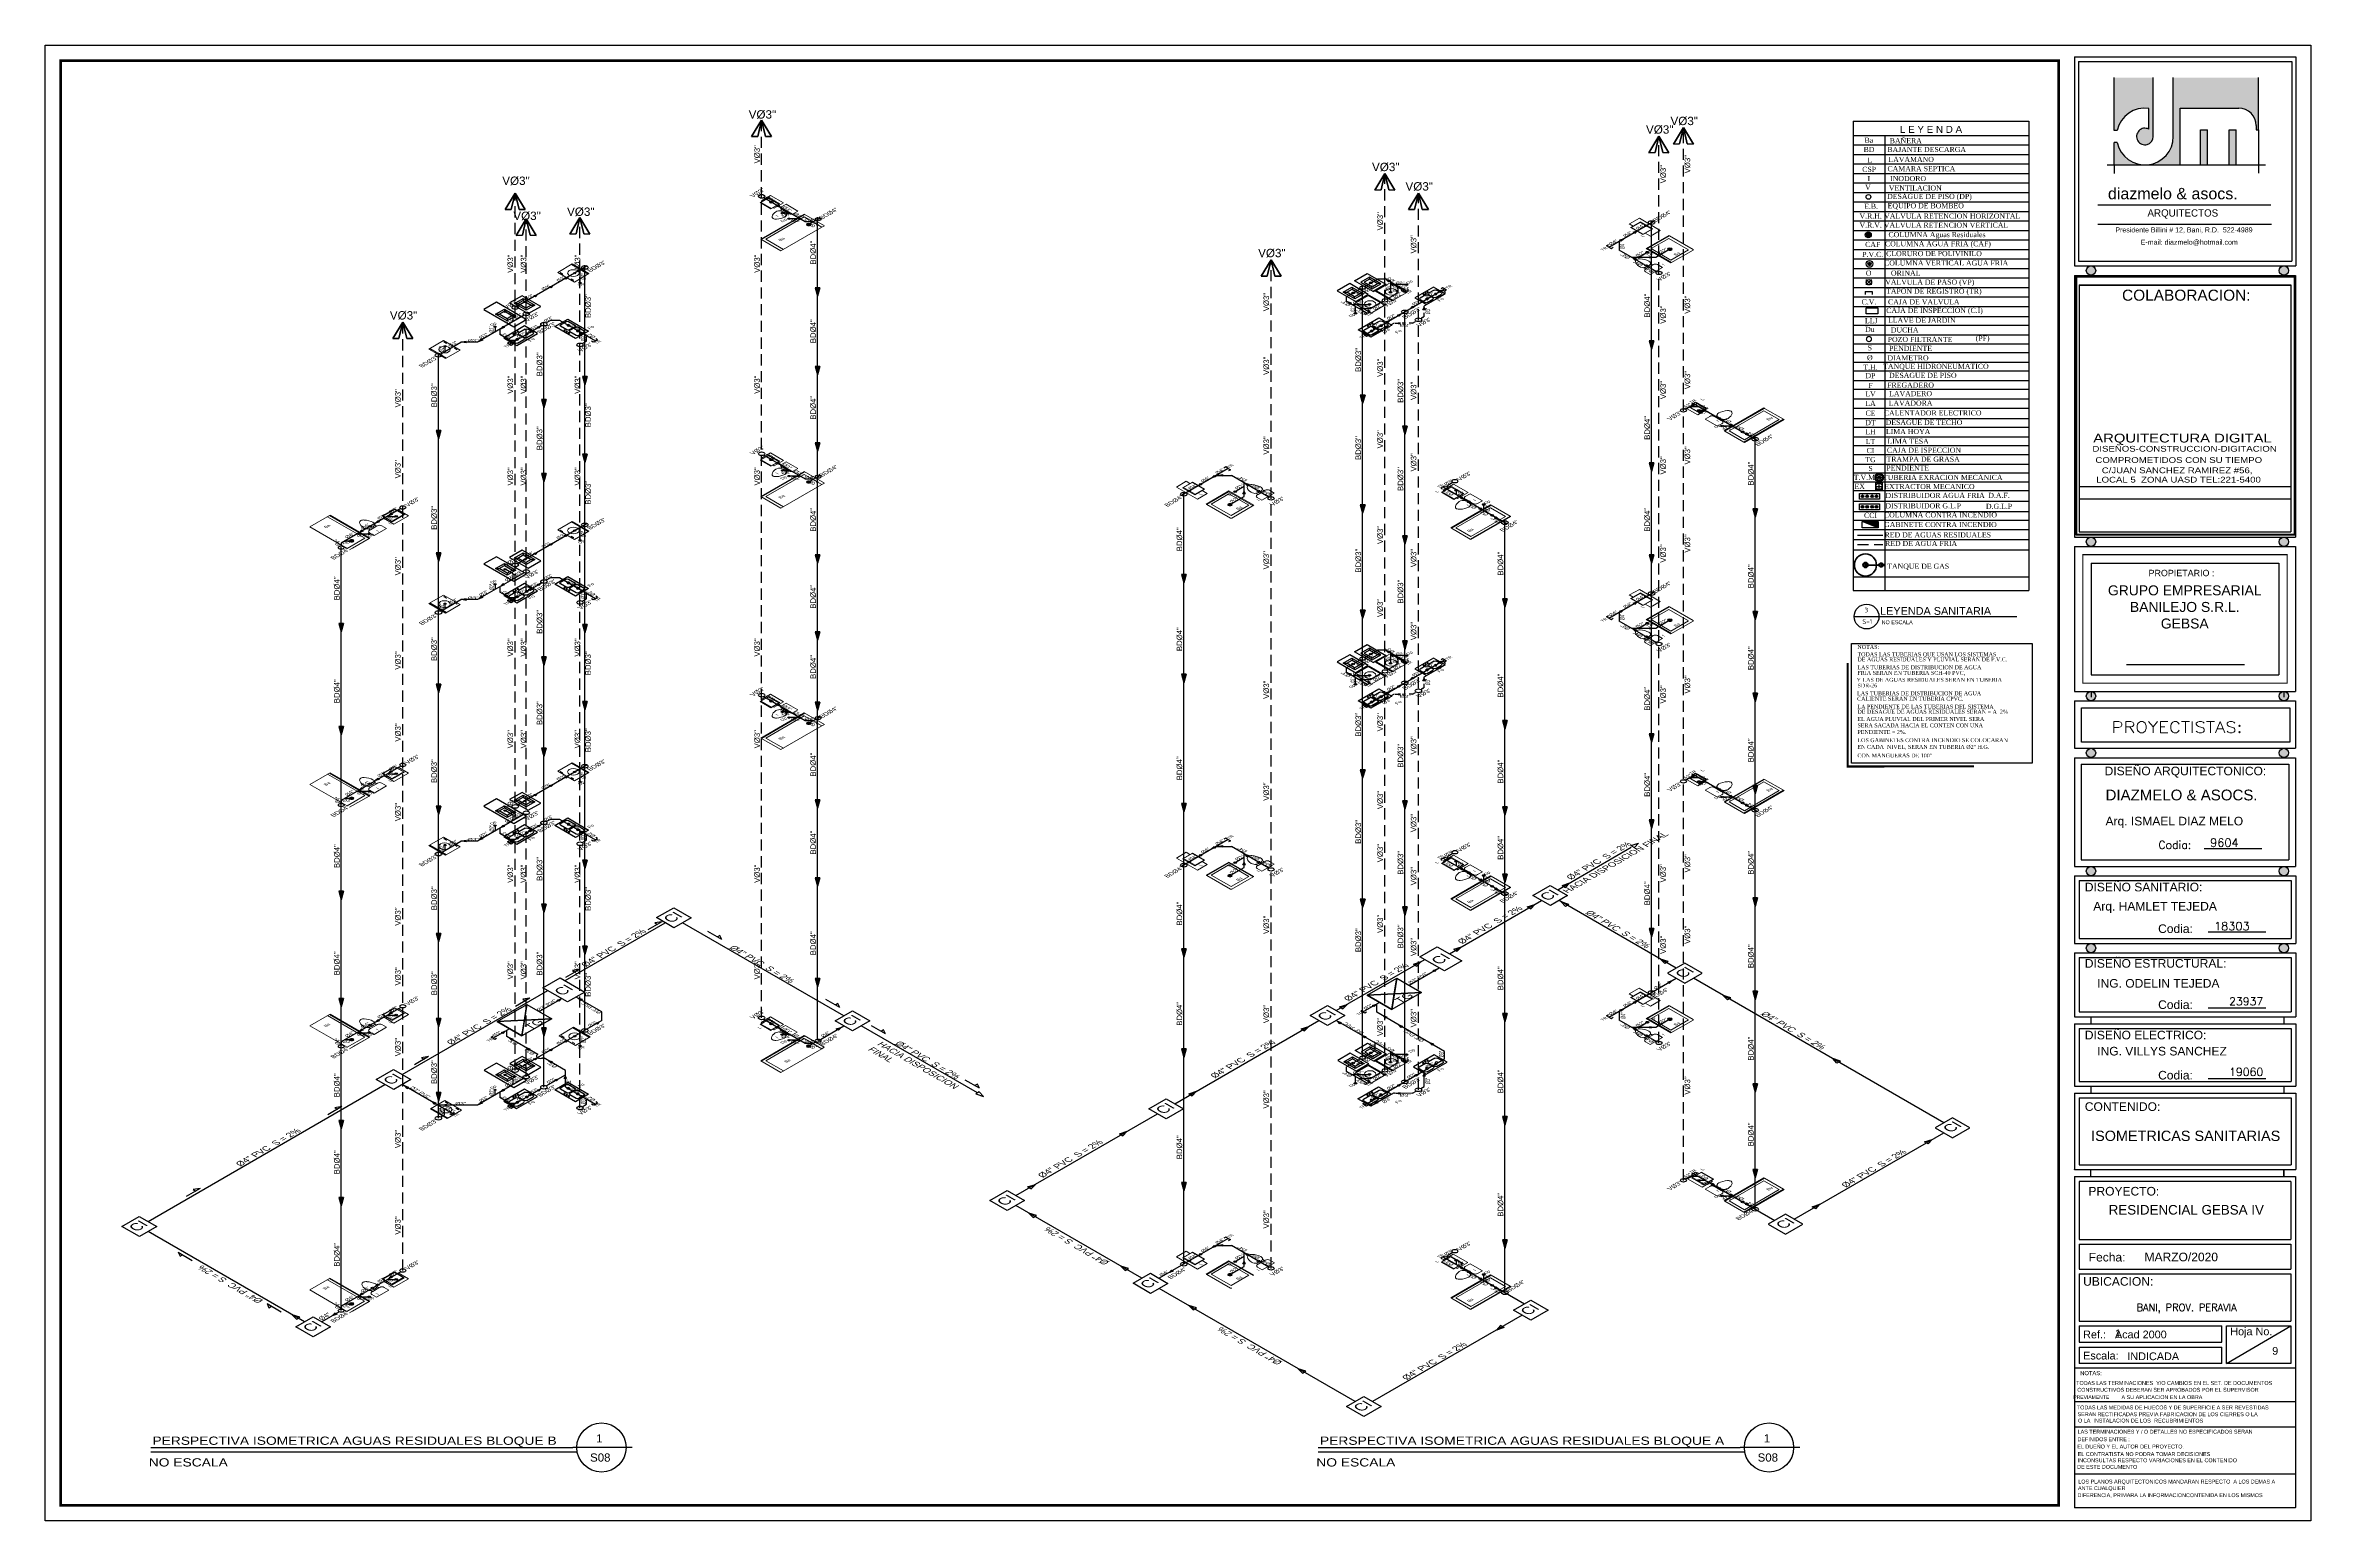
# Model space of a CAD drawing. Header units: feet. Extents: x 1019 to 2236, y -546 to 122.
# Drawn here: x 1054.3 to 1118.8, y -313.3 to -271.3 of the extents above; entities that cross this region are included whole.
import ezdxf
from ezdxf.enums import TextEntityAlignment as Align

# ---------------------------------------------------------------- set-up
doc = ezdxf.new("R2010")
doc.units = ezdxf.units.FT
doc.header["$LTSCALE"] = 0.05
doc.header["$MEASUREMENT"] = 0
for name, pattern in [('ACAD_ISO03W100', [30, 12, -18]), ('ACAD_ISO14W100', [25.5, 12, -3, 0.5, -3, 0.5, -3, 0.5, -3]), ('DASHDOT', [25.4, 12.7, -6.35, 0, -6.35]), ('HIDDEN', [9.525, 6.35, -3.175])]:
    doc.linetypes.add(name, pattern=pattern)
for name, color, linetype in [('1', 5, 'ACAD_ISO03W100'), ('2', 7, 'Continuous'), ('8', 7, 'Continuous'), ('AGUAS-N', 4, 'Continuous'), ('AGUASNEGRAS', 4, 'Continuous'), ('ANNOBJ', 2, 'Continuous'), ('HOJA', 7, 'Continuous'), ('LINEA-L', 3, 'Continuous'), ('MARCO', 1, 'Continuous'), ('TARGETA', 7, 'Continuous'), ('TARJETA2', 1, 'Continuous'), ('techo2', 3, 'Continuous'), ('TELEFONO', 3, 'DASHDOT'), ('TEXTO', 2, 'Continuous'), ('TEXTO1', 4, 'Continuous'), ('TEXTO2', 2, 'Continuous'), ('textos', 7, 'Continuous'), ('TEXXT', 2, 'Continuous'), ('VUELO', 8, 'HIDDEN')]:
    doc.layers.add(name, color=color, linetype=linetype)
for name, color, linetype, lineweight in [('AGUA POTABLE', 5, 'HIDDEN', 35), ('AGUAFRIA', 5, 'HIDDEN', 30), ('CE-Hormigón-Muros Contención', 250, 'Continuous', 0), ('COCINA', 8, 'Continuous', 25), ('FURN', 8, 'Continuous', 9), ('GAS', 6, 'ACAD_ISO14W100', 35), ('I-FURN', 8, 'Continuous', 0), ('P-SANR-FIXT', 8, 'Continuous', 9)]:
    doc.layers.add(name, color=color, linetype=linetype, lineweight=lineweight)
doc.styles.add('DAMIAN', font='arial.ttf', dxfattribs={"height": 0.12})
doc.styles.add('DIMTEXT', font='arial.ttf')
doc.styles.add('GDG', font='times.ttf', dxfattribs={"height": 0.15})
doc.styles.add('grd', font='arial.ttf', dxfattribs={"height": 0.15})
doc.styles.add('RD100', font='ARCHITXT.SHX', dxfattribs={"width": 0.9, "height": 0.125})
doc.styles.get("Standard").update_dxf_attribs({"font": 'arial.ttf'})
doc.styles.add('STYLE2', font='arial.ttf')
doc.styles.add('TITTEXTM', font='romanc.shx')
doc.linetypes.add('GAS_LINE', pattern='A,12.7,-5.08,["GAS",Standard,S=2.54,R=0,X=-2.54,Y=-1.27],-6.35', length=24.13)

# ---------------------------------------------------------------- blocks, each defined once
blk = doc.blocks.new('A$C6FFE63EF')
at = {"layer": 'TEXTO', "ltscale": 0.05}
h = blk.add_hatch(color=256, dxfattribs=at)
h.paths.add_polyline_path([(1.319, 2.87), (1.319, 2.479, 3.622679), (1.401, 2.342), (1.401, 3.449), (0.672, 3.449), (0.672, 2.457), (0.725, 2.457, -0.391497)])
h.paths.add_polyline_path([(1.246, 1.809, -0.351969), (0.725, 2.227), (0.672, 2.227), (0.672, 1.809)])
h.paths.add_polyline_path([(1.91, 2.875), (3.008, 2.875, -0.414214), (3.336, 2.547), (3.336, 2.466), (3.377, 2.466), (3.377, 3.449), (1.779, 3.449), (1.779, 2.342, -0.414214), (1.246, 1.809), (1.91, 1.809)])
h.paths.add_polyline_path([(2.418, 2.465), (2.287, 2.465), (2.287, 1.809), (2.418, 1.809)], flags=17)
h.paths.add_polyline_path([(2.959, 2.465), (2.828, 2.465), (2.828, 1.809), (2.959, 1.809)], flags=17)
for p, q in [((0.671, 2.456), (0.671, 3.448)), ((1.401, 2.341), (1.401, 3.448)), ((1.778, 2.341), (1.778, 3.448)), ((3.377, 2.465), (3.377, 3.448)), ((1.319, 2.479), (1.319, 2.869)), ((1.909, 1.808), (1.909, 2.874)), ((1.909, 2.874), (3.008, 2.874)), ((0.725, 2.456), (0.671, 2.456)), ((0.671, 1.808), (0.671, 2.227)), ((0.725, 2.227), (0.671, 2.227)), ((2.287, 1.808), (2.287, 2.464)), ((2.287, 2.464), (2.418, 2.464)), ((2.418, 1.808), (2.418, 2.464)), ((2.828, 1.808), (2.828, 2.464)), ((2.828, 2.464), (2.959, 2.464)), ((2.959, 1.808), (2.959, 2.464)), ((3.336, 2.546), (3.336, 2.465)), ((3.336, 2.465), (3.377, 2.465)), ((3.377, 2.465), (3.377, 1.653)), ((0.534, 1.808), (3.512, 1.808)), ((0.671, 1.808), (0.671, 1.647)), ((0.362, 1.057), (3.61, 1.057)), ((0.362, 0.698), (3.622, 0.698))]:
    blk.add_line(p, q, dxfattribs=at)
for centre, radius, start, end in [((1.245, 2.341), 0.533, 82.0412, 167.5619), ((3.008, 2.546), 0.328, 0, 90), ((1.245, 2.341), 0.533, 192.4381, 0), ((1.245, 2.341), 0.156, 61.7263, 0)]:
    blk.add_arc(centre, radius, start, end, dxfattribs=at)
at = {"layer": 'TEXTO', "ltscale": 0.3, "width": 13.01141, "attachment_point": 1}
for s, insert, char_height in [('{\\fSwis721 Blk BT|b0|i0|c0|p34;diazmelo & asocs.}', (0.552, 1.378), 0.21489), ('{\\fComic Sans MS|b0|i0|c0|p66;ARQUITECTOS}', (1.293, 0.975), 0.13753), ('{\\fArial|b0|i0|c0|p34;Presidente Billini # 12, Bani, R.D.  522-4989}', (0.69, 0.636), 0.09455), ('{\\fArial|b0|i0|c0|p34;E-mail: diazmelo@hotmail.com}', (1.167, 0.405), 0.09455)]:
    blk.add_mtext(s, dxfattribs=dict(at, insert=insert, char_height=char_height))

msp = doc.modelspace()

# ---------------------------------------------------------------- hatches: boundary and pattern name
at = {"layer": 'AGUASNEGRAS', "ltscale": 3, "extrusion": (0, 0.816497, 0.57735)}
h = msp.add_hatch(color=256, dxfattribs=at)
h.dxf.hatch_style = 1
edge = h.paths.add_edge_path()
edge.add_arc((-1074.943, 149.179), 0.0474, -135, 225)
at = {"layer": 'AGUASNEGRAS', "extrusion": (2.66454e-15, 0.816497, 0.57735)}
for points in [[(-1075.136, 149.308), (-1075.197, 149.417), (-1075.088, 149.357)], [(-1099.535, 127.388), (-1099.595, 127.278), (-1099.486, 127.339)], [(-1099.144, 127.778), (-1099.204, 127.669), (-1099.095, 127.73)], [(-1075.136, 149.308), (-1075.197, 149.417), (-1075.088, 149.357)], [(-1094.616, 140.41), (-1094.676, 140.519), (-1094.567, 140.459)], [(-1095.141, 140.935), (-1095.201, 141.044), (-1095.092, 140.984)], [(-1095.585, 141.379), (-1095.646, 141.488), (-1095.536, 141.428)], [(-1099.144, 127.778), (-1099.204, 127.669), (-1099.095, 127.73)], [(-1099.535, 127.388), (-1099.595, 127.278), (-1099.486, 127.339)], [(-1075.136, 149.308), (-1075.197, 149.417), (-1075.088, 149.357)], [(-1099.516, 119.721), (-1099.637, 119.502), (-1099.418, 119.623)], [(-1094.616, 140.41), (-1094.676, 140.519), (-1094.567, 140.459)], [(-1095.141, 140.935), (-1095.201, 141.044), (-1095.092, 140.984)], [(-1095.585, 141.379), (-1095.646, 141.488), (-1095.536, 141.428)], [(-1097.553, 121.683), (-1097.674, 121.465), (-1097.456, 121.586)], [(-1096.564, 122.745), (-1096.685, 122.527), (-1096.466, 122.648)], [(-1094.472, 124.837), (-1094.593, 124.618), (-1094.375, 124.739)], [(-1093.323, 125.563), (-1093.444, 125.345), (-1093.226, 125.466)], [(-1100.517, 126.406), (-1100.577, 126.296), (-1100.468, 126.357)], [(-1100.526, 126.396), (-1100.587, 126.287), (-1100.478, 126.347)], [(-1091.215, 127.671), (-1091.336, 127.453), (-1091.118, 127.573)], [(-1099.535, 127.388), (-1099.595, 127.278), (-1099.486, 127.339)], [(-1075.135, 165.221), (-1075.196, 165.331), (-1075.086, 165.27)], [(-1090.126, 128.761), (-1090.247, 128.542), (-1090.028, 128.663)], [(-1099.144, 127.778), (-1099.204, 127.669), (-1099.095, 127.73)], [(-1086.927, 131.96), (-1087.048, 131.741), (-1086.829, 131.862)], [(-1084.955, 133.932), (-1085.075, 133.713), (-1084.857, 133.834)], [(-1082.339, 136.547), (-1082.46, 136.329), (-1082.241, 136.45)], [(-1094.616, 140.41), (-1094.676, 140.519), (-1094.567, 140.459)], [(-1095.141, 140.935), (-1095.201, 141.044), (-1095.092, 140.984)], [(-1095.585, 141.379), (-1095.646, 141.488), (-1095.536, 141.428)]]:
    msp.add_hatch(color=256, dxfattribs=at).paths.add_polyline_path(points)
at = {"layer": 'AGUASNEGRAS', "ltscale": 3, "extrusion": (0, 0.816497, 0.57735)}
h = msp.add_hatch(color=256, dxfattribs=at)
h.dxf.hatch_style = 1
edge = h.paths.add_edge_path()
edge.add_arc((-1075.252, 149.713), 0.0332, -135, 225)
h = msp.add_hatch(color=256, dxfattribs=at)
h.dxf.hatch_style = 1
edge = h.paths.add_edge_path()
edge.add_arc((-1075.444, 149.991), 0.0332, -45, 315)
h = msp.add_hatch(color=256, dxfattribs=at)
h.dxf.hatch_style = 1
edge = h.paths.add_edge_path()
edge.add_arc((-1076.009, 150.279), 0.0474, -45, 315)
h = msp.add_hatch(color=256, dxfattribs=at)
h.dxf.hatch_style = 1
edge = h.paths.add_edge_path()
edge.add_arc((-1076.276, 150.014), 0.0795, -135, 225)
h = msp.add_hatch(color=256, dxfattribs=at)
h.dxf.hatch_style = 1
edge = h.paths.add_edge_path()
edge.add_arc((-1099.85, 127.024), 0.0413, -135, 225)
h = msp.add_hatch(color=256, dxfattribs=at)
h.dxf.hatch_style = 1
edge = h.paths.add_edge_path()
edge.add_arc((-1099.85, 127.024), 0.0413, -135, 225)
h = msp.add_hatch(color=256, dxfattribs=at)
h.dxf.hatch_style = 1
edge = h.paths.add_edge_path()
edge.add_arc((-1100.005, 126.873), 0.091, -135, 225)
at = {"layer": 'AGUASNEGRAS', "extrusion": (2.58127e-15, 0.816497, 0.57735)}
for points in [[(-1099.587, 128.677), (-1099.478, 128.617), (-1099.538, 128.726)], [(-1087.205, 139.79), (-1087.096, 139.85), (-1087.156, 139.741)], [(-1087.596, 139.399), (-1087.487, 139.459), (-1087.547, 139.35)], [(-1099.587, 128.677), (-1099.478, 128.617), (-1099.538, 128.726)], [(-1087.596, 139.399), (-1087.487, 139.459), (-1087.547, 139.35)], [(-1087.205, 139.79), (-1087.096, 139.85), (-1087.156, 139.741)], [(-1099.587, 128.677), (-1099.478, 128.617), (-1099.538, 128.726)], [(-1064.625, 168.229), (-1064.515, 168.168), (-1064.576, 168.278)], [(-1065.402, 169.006), (-1065.293, 168.946), (-1065.353, 169.055)], [(-1082.496, 137.869), (-1082.278, 137.749), (-1082.399, 137.967)], [(-1087.205, 139.79), (-1087.096, 139.85), (-1087.156, 139.741)], [(-1087.596, 139.399), (-1087.487, 139.459), (-1087.547, 139.35)], [(-1085.112, 140.485), (-1084.893, 140.364), (-1085.014, 140.582)], [(-1086.385, 140.61), (-1086.276, 140.67), (-1086.336, 140.561)], [(-1061.521, 179.557), (-1061.303, 179.436), (-1061.424, 179.654)], [(-1087.05, 142.423), (-1086.831, 142.302), (-1086.952, 142.52)], [(-1090.166, 145.539), (-1089.948, 145.419), (-1090.069, 145.637)]]:
    msp.add_hatch(color=256, dxfattribs=at).paths.add_polyline_path(points)
at = {"layer": 'AGUASNEGRAS', "ltscale": 3, "extrusion": (0, 0.816497, 0.57735)}
h = msp.add_hatch(color=256, dxfattribs=at)
h.dxf.hatch_style = 1
edge = h.paths.add_edge_path()
edge.add_arc((-1099.885, 128.333), 0.0413, -135, 225)
at = {"layer": 'AGUASNEGRAS', "extrusion": (-5.55112e-17, 0.816497, 0.57735)}
for points in [[(-1099.993, 128.554), (-1099.874, 128.588), (-1099.993, 128.623)], [(-1092.852, 131.794), (-1092.732, 131.829), (-1092.852, 131.863)], [(-1066.255, 153.161), (-1066.135, 153.196), (-1066.255, 153.23)], [(-1066.255, 153.161), (-1066.135, 153.196), (-1066.255, 153.23)], [(-1099.993, 128.554), (-1099.874, 128.588), (-1099.993, 128.623)], [(-1092.852, 131.794), (-1092.732, 131.829), (-1092.852, 131.863)], [(-1066.255, 153.161), (-1066.135, 153.196), (-1066.255, 153.23)], [(-1099.993, 128.554), (-1099.874, 128.588), (-1099.993, 128.623)], [(-1092.852, 131.794), (-1092.732, 131.829), (-1092.852, 131.863)], [(-1065.707, 169.074), (-1065.587, 169.109), (-1065.707, 169.143)]]:
    msp.add_hatch(color=256, dxfattribs=at).paths.add_polyline_path(points)
at = {"layer": 'AGUASNEGRAS', "ltscale": 3, "extrusion": (0, 0.816497, 0.57735)}
h = msp.add_hatch(color=256, dxfattribs=at)
h.dxf.hatch_style = 1
edge = h.paths.add_edge_path()
edge.add_arc((-1100.544, 128.168), 0.0413, -135, 225)
at = {"layer": 'AGUASNEGRAS', "extrusion": (-2.58127e-15, 0.816497, 0.57735)}
for points in [[(-1069.056, 150.034), (-1069.165, 149.974), (-1069.105, 150.083)], [(-1068.177, 150.913), (-1068.287, 150.853), (-1068.226, 150.962)], [(-1068.626, 150.464), (-1068.735, 150.404), (-1068.675, 150.513)], [(-1093.933, 130.515), (-1094.041, 130.454), (-1093.982, 130.564)], [(-1068.275, 152.449), (-1068.384, 152.389), (-1068.324, 152.498)], [(-1092.454, 131.747), (-1092.563, 131.687), (-1092.503, 131.796)], [(-1092.767, 131.435), (-1092.876, 131.374), (-1092.816, 131.484)], [(-1067.386, 153.042), (-1067.495, 153.102), (-1067.435, 152.993)], [(-1067.506, 153.218), (-1067.616, 153.158), (-1067.555, 153.267)], [(-1068.034, 152.69), (-1068.143, 152.63), (-1068.083, 152.739)], [(-1092.088, 132.113), (-1092.198, 132.053), (-1092.137, 132.162)], [(-1102.223, 136.867), (-1102.332, 136.927), (-1102.272, 136.818)], [(-1102.668, 137.311), (-1102.777, 137.372), (-1102.717, 137.263)], [(-1068.177, 150.913), (-1068.287, 150.853), (-1068.226, 150.962)], [(-1068.626, 150.464), (-1068.735, 150.404), (-1068.675, 150.513)], [(-1069.056, 150.034), (-1069.165, 149.974), (-1069.105, 150.083)], [(-1067.386, 153.042), (-1067.495, 153.102), (-1067.435, 152.993)], [(-1068.034, 152.69), (-1068.143, 152.63), (-1068.083, 152.739)], [(-1068.275, 152.449), (-1068.384, 152.389), (-1068.324, 152.498)], [(-1067.506, 153.218), (-1067.616, 153.158), (-1067.555, 153.267)], [(-1093.933, 130.515), (-1094.041, 130.454), (-1093.982, 130.564)], [(-1092.767, 131.435), (-1092.876, 131.374), (-1092.816, 131.484)], [(-1092.088, 132.113), (-1092.198, 132.053), (-1092.137, 132.162)], [(-1092.454, 131.747), (-1092.563, 131.687), (-1092.503, 131.796)], [(-1069.056, 150.034), (-1069.165, 149.974), (-1069.105, 150.083)], [(-1068.177, 150.913), (-1068.287, 150.853), (-1068.226, 150.962)], [(-1068.626, 150.464), (-1068.735, 150.404), (-1068.675, 150.513)], [(-1102.223, 136.867), (-1102.332, 136.927), (-1102.272, 136.818)], [(-1068.275, 152.449), (-1068.384, 152.389), (-1068.324, 152.498)], [(-1102.668, 137.311), (-1102.777, 137.372), (-1102.717, 137.263)], [(-1067.386, 153.042), (-1067.495, 153.102), (-1067.435, 152.993)], [(-1067.506, 153.218), (-1067.616, 153.158), (-1067.555, 153.267)], [(-1068.034, 152.69), (-1068.143, 152.63), (-1068.083, 152.739)], [(-1093.787, 125.78), (-1093.896, 125.72), (-1093.836, 125.829)], [(-1068.851, 163.928), (-1068.961, 163.867), (-1068.9, 163.976)], [(-1092.061, 127.507), (-1092.17, 127.446), (-1092.11, 127.555)], [(-1069.944, 165.058), (-1070.053, 164.998), (-1069.993, 165.107)], [(-1076.793, 165.346), (-1076.935, 165.268), (-1076.856, 165.41)], [(-1067.258, 165.521), (-1067.368, 165.46), (-1067.307, 165.569)], [(-1068.625, 166.378), (-1068.734, 166.317), (-1068.674, 166.426)], [(-1069.055, 165.947), (-1069.164, 165.887), (-1069.104, 165.996)], [(-1068.176, 166.826), (-1068.285, 166.766), (-1068.225, 166.875)], [(-1093.268, 130.934), (-1093.377, 130.874), (-1093.316, 130.983)], [(-1068.033, 168.603), (-1068.142, 168.543), (-1068.082, 168.652)], [(-1068.274, 168.362), (-1068.383, 168.302), (-1068.323, 168.411)], [(-1068.775, 167.862), (-1068.884, 167.801), (-1068.824, 167.91)], [(-1080.763, 168.551), (-1080.982, 168.672), (-1080.861, 168.453)], [(-1092.454, 131.747), (-1092.563, 131.687), (-1092.503, 131.796)], [(-1092.767, 131.435), (-1092.876, 131.374), (-1092.816, 131.484)], [(-1067.385, 168.955), (-1067.494, 169.016), (-1067.434, 168.906)], [(-1067.505, 169.131), (-1067.614, 169.071), (-1067.554, 169.18)], [(-1092.088, 132.113), (-1092.198, 132.053), (-1092.137, 132.162)], [(-1107.779, 134.234), (-1107.998, 134.113), (-1107.877, 134.332)], [(-1101.698, 136.342), (-1101.808, 136.403), (-1101.747, 136.293)], [(-1102.223, 136.867), (-1102.332, 136.927), (-1102.272, 136.818)], [(-1102.668, 137.311), (-1102.777, 137.372), (-1102.717, 137.263)], [(-1104.581, 137.433), (-1104.799, 137.312), (-1104.678, 137.53)]]:
    msp.add_hatch(color=256, dxfattribs=at).paths.add_polyline_path(points)
at = {"layer": 'AGUASNEGRAS', "ltscale": 3, "extrusion": (0, 0.816497, 0.57735)}
h = msp.add_hatch(color=256, dxfattribs=at)
h.dxf.hatch_style = 1
edge = h.paths.add_edge_path()
edge.add_arc((-1069.347, 149.791), 0.033, 135, 495, ccw=False)
h = msp.add_hatch(color=256, dxfattribs=at)
h.dxf.hatch_style = 1
edge = h.paths.add_edge_path()
edge.add_arc((-1069.635, 148.559), 0.091, -135, 225)
at = {"layer": 'AGUASNEGRAS', "extrusion": (-2.66454e-15, 0.816497, 0.57735)}
for points in [[(-1092.52, 129.797), (-1092.46, 129.688), (-1092.569, 129.748)], [(-1091.412, 130.896), (-1091.351, 130.787), (-1091.46, 130.847)], [(-1093.975, 130.226), (-1093.915, 130.335), (-1094.024, 130.275)], [(-1067.298, 152.423), (-1067.237, 152.532), (-1067.347, 152.472)], [(-1093.19, 131.012), (-1093.129, 131.121), (-1093.239, 131.061)], [(-1066.676, 153.045), (-1066.616, 153.154), (-1066.725, 153.094)], [(-1069.568, 152.817), (-1069.508, 152.708), (-1069.617, 152.768)], [(-1092.218, 132.23), (-1092.156, 132.339), (-1092.266, 132.279)], [(-1088.495, 139.842), (-1088.434, 139.733), (-1088.544, 139.793)], [(-1063.277, 162.469), (-1063.217, 162.579), (-1063.326, 162.518)], [(-1063.736, 162.012), (-1063.675, 162.121), (-1063.784, 162.061)], [(-1064.105, 161.641), (-1064.044, 161.75), (-1064.154, 161.69)], [(-1066.676, 153.045), (-1066.616, 153.154), (-1066.725, 153.094)], [(-1067.298, 152.423), (-1067.237, 152.532), (-1067.347, 152.472)], [(-1069.568, 152.817), (-1069.508, 152.708), (-1069.617, 152.768)], [(-1092.52, 129.797), (-1092.46, 129.688), (-1092.569, 129.748)], [(-1093.975, 130.226), (-1093.915, 130.335), (-1094.024, 130.275)], [(-1091.412, 130.896), (-1091.351, 130.787), (-1091.46, 130.847)], [(-1093.19, 131.012), (-1093.129, 131.121), (-1093.239, 131.061)], [(-1092.218, 132.23), (-1092.156, 132.339), (-1092.266, 132.279)], [(-1063.736, 162.012), (-1063.675, 162.121), (-1063.784, 162.061)], [(-1064.105, 161.641), (-1064.044, 161.75), (-1064.154, 161.69)], [(-1063.277, 162.469), (-1063.217, 162.579), (-1063.326, 162.518)], [(-1067.298, 152.423), (-1067.237, 152.532), (-1067.347, 152.472)], [(-1066.676, 153.045), (-1066.616, 153.154), (-1066.725, 153.094)], [(-1069.568, 152.817), (-1069.508, 152.708), (-1069.617, 152.768)], [(-1088.495, 139.842), (-1088.434, 139.733), (-1088.544, 139.793)], [(-1097.556, 122.621), (-1097.435, 122.403), (-1097.654, 122.523)], [(-1100.38, 125.444), (-1100.259, 125.226), (-1100.477, 125.347)], [(-1069.516, 163.95), (-1069.455, 163.841), (-1069.564, 163.901)], [(-1102.168, 127.232), (-1102.047, 127.014), (-1102.265, 127.135)], [(-1063.277, 162.469), (-1063.217, 162.579), (-1063.326, 162.518)], [(-1063.736, 162.012), (-1063.675, 162.121), (-1063.784, 162.061)], [(-1064.105, 161.641), (-1064.044, 161.75), (-1064.154, 161.69)], [(-1091.13, 128.407), (-1091.07, 128.298), (-1091.179, 128.358)], [(-1092.429, 128.137), (-1092.369, 128.028), (-1092.478, 128.088)], [(-1092.879, 128.589), (-1092.818, 128.48), (-1092.928, 128.54)], [(-1067.545, 165.904), (-1067.485, 165.795), (-1067.594, 165.856)], [(-1068.029, 166.388), (-1067.969, 166.279), (-1068.078, 166.339)], [(-1091.833, 129.11), (-1091.773, 129.001), (-1091.882, 129.061)], [(-1093.755, 129.465), (-1093.695, 129.356), (-1093.804, 129.416)], [(-1068.663, 167.022), (-1068.603, 166.913), (-1068.712, 166.974)], [(-1105.284, 130.349), (-1105.163, 130.131), (-1105.382, 130.251)], [(-1067.297, 168.336), (-1067.236, 168.446), (-1067.345, 168.385)], [(-1069.567, 168.73), (-1069.507, 168.621), (-1069.616, 168.681)], [(-1066.675, 168.958), (-1066.614, 169.067), (-1066.724, 169.007)], [(-1092.167, 132.279), (-1092.107, 132.388), (-1092.216, 132.327)], [(-1088.495, 139.842), (-1088.434, 139.733), (-1088.544, 139.793)], [(-1064.104, 177.554), (-1064.043, 177.663), (-1064.152, 177.603)], [(-1063.276, 178.383), (-1063.215, 178.492), (-1063.325, 178.431)], [(-1063.734, 177.925), (-1063.674, 178.034), (-1063.783, 177.974)], [(-1062.517, 179.353), (-1062.438, 179.495), (-1062.58, 179.416)], [(-1095.706, 143.292), (-1095.586, 143.51), (-1095.804, 143.39)]]:
    msp.add_hatch(color=256, dxfattribs=at).paths.add_polyline_path(points)
at = {"layer": 'AGUASNEGRAS', "ltscale": 3, "extrusion": (0, 0.816497, 0.57735)}
h = msp.add_hatch(color=256, dxfattribs=at)
h.dxf.hatch_style = 1
edge = h.paths.add_edge_path()
edge.add_arc((-1099.857, 128.996), 0.0413, -135, 225)
h = msp.add_hatch(color=256, dxfattribs=at)
h.dxf.hatch_style = 1
edge = h.paths.add_edge_path()
edge.add_arc((-1099.857, 128.996), 0.0413, -135, 225)
h = msp.add_hatch(color=256, dxfattribs=at)
h.dxf.hatch_style = 1
edge = h.paths.add_edge_path()
edge.add_arc((-1067.926, 151.213), 0.033, 135, 495, ccw=False)
h = msp.add_hatch(color=256, dxfattribs=at)
h.dxf.hatch_style = 1
edge = h.paths.add_edge_path()
edge.add_arc((-1069.498, 150.271), 0.033, 135, 495, ccw=False)
at = {"layer": 'AGUASNEGRAS'}
for points in [[(1076.189, -278.17), (1076.258, -278.41), (1076.327, -278.17)], [(1099.936, -279.677), (1100.005, -279.917), (1100.074, -279.677)], [(1076.189, -280.407), (1076.258, -280.647), (1076.327, -280.407)], [(1069.564, -280.697), (1069.633, -280.936), (1069.702, -280.697)], [(1068.399, -281.349), (1068.468, -281.589), (1068.537, -281.349)], [(1091.71, -281.223), (1091.779, -281.463), (1091.848, -281.223)], [(1065.397, -282.233), (1065.466, -282.473), (1065.535, -282.233)], [(1092.91, -282.105), (1092.979, -282.344), (1093.048, -282.105)], [(1069.564, -282.902), (1069.633, -283.142), (1069.702, -282.902)], [(1076.189, -282.585), (1076.258, -282.825), (1076.327, -282.585)], [(1068.399, -283.453), (1068.468, -283.693), (1068.537, -283.453)], [(1099.936, -283.158), (1100.005, -283.398), (1100.074, -283.158)], [(1091.71, -284.35), (1091.779, -284.59), (1091.848, -284.35)], [(1102.888, -284.459), (1102.957, -284.699), (1103.026, -284.459)], [(1065.397, -285.719), (1065.466, -285.959), (1065.535, -285.719)], [(1092.91, -285.232), (1092.979, -285.472), (1093.048, -285.232)], [(1076.189, -285.774), (1076.258, -286.014), (1076.327, -285.774)], [(1086.617, -286.33), (1086.686, -286.57), (1086.755, -286.33)], [(1099.936, -285.774), (1100.005, -286.014), (1100.074, -285.774)], [(1095.758, -287.021), (1095.827, -287.261), (1095.896, -287.021)], [(1091.71, -287.343), (1091.779, -287.583), (1091.848, -287.343)], [(1102.888, -287.384), (1102.957, -287.624), (1103.026, -287.384)], [(1062.628, -287.728), (1062.697, -287.968), (1062.766, -287.728)], [(1069.564, -287.755), (1069.633, -287.995), (1069.702, -287.755)], [(1076.189, -287.966), (1076.258, -288.206), (1076.327, -287.966)], [(1092.91, -288.225), (1092.979, -288.465), (1093.048, -288.225)], [(1068.399, -288.68), (1068.468, -288.92), (1068.537, -288.68)], [(1065.397, -289.457), (1065.466, -289.697), (1065.535, -289.457)], [(1086.617, -289.173), (1086.686, -289.413), (1086.755, -289.173)], [(1069.564, -289.945), (1069.633, -290.185), (1069.702, -289.945)], [(1076.189, -289.964), (1076.258, -290.204), (1076.327, -289.964)], [(1102.888, -289.713), (1102.957, -289.953), (1103.026, -289.713)], [(1062.628, -290.655), (1062.697, -290.895), (1062.766, -290.655)], [(1095.758, -290.493), (1095.827, -290.733), (1095.896, -290.493)], [(1099.936, -290.87), (1100.005, -291.11), (1100.074, -290.87)], [(1068.399, -291.278), (1068.468, -291.518), (1068.537, -291.278)], [(1091.71, -291.891), (1091.779, -292.13), (1091.848, -291.891)], [(1076.189, -292.745), (1076.258, -292.985), (1076.327, -292.745)], [(1092.91, -292.772), (1092.979, -293.012), (1093.048, -292.772)], [(1102.888, -292.339), (1102.957, -292.579), (1103.026, -292.339)], [(1065.397, -292.929), (1065.466, -293.169), (1065.535, -292.929)], [(1086.617, -292.851), (1086.686, -293.091), (1086.755, -292.851)], [(1095.758, -292.943), (1095.827, -293.183), (1095.896, -292.943)], [(1099.936, -293.32), (1100.005, -293.56), (1100.074, -293.32)], [(1069.564, -294.464), (1069.633, -294.704), (1069.702, -294.464)], [(1062.628, -295.349), (1062.697, -295.589), (1062.766, -295.349)], [(1076.189, -294.964), (1076.258, -295.204), (1076.327, -294.964)], [(1095.758, -294.859), (1095.827, -295.099), (1095.896, -294.859)], [(1068.399, -295.713), (1068.468, -295.953), (1068.537, -295.713)], [(1091.71, -295.571), (1091.779, -295.811), (1091.848, -295.571)], [(1092.91, -295.795), (1092.979, -296.035), (1093.048, -295.795)], [(1102.888, -295.539), (1102.957, -295.779), (1103.026, -295.539)], [(1065.397, -296.549), (1065.466, -296.789), (1065.535, -296.549)], [(1099.936, -296.41), (1100.005, -296.65), (1100.074, -296.41)], [(1069.564, -296.91), (1069.633, -297.15), (1069.702, -296.91)], [(1086.617, -296.985), (1086.686, -297.225), (1086.755, -296.985)], [(1076.189, -297.83), (1076.258, -298.07), (1076.327, -297.83)], [(1062.628, -298.403), (1062.697, -298.643), (1062.766, -298.403)], [(1102.888, -298.198), (1102.957, -298.438), (1103.026, -298.198)], [(1065.397, -298.969), (1065.466, -299.209), (1065.535, -298.969)], [(1068.399, -299.235), (1068.468, -299.474), (1068.537, -299.235)], [(1095.758, -298.827), (1095.827, -299.067), (1095.896, -298.827)], [(1086.617, -299.838), (1086.686, -300.078), (1086.755, -299.838)], [(1065.397, -301.081), (1065.466, -301.321), (1065.535, -301.081)], [(1102.888, -300.83), (1102.957, -301.069), (1103.026, -300.83)], [(1095.758, -301.764), (1095.827, -302.004), (1095.896, -301.764)], [(1062.628, -301.873), (1062.697, -302.112), (1062.766, -301.873)], [(1086.617, -303.637), (1086.686, -303.876), (1086.755, -303.637)], [(1102.888, -303.272), (1102.957, -303.512), (1103.026, -303.272)], [(1062.628, -304.066), (1062.697, -304.305), (1062.766, -304.066)], [(1095.758, -305.275), (1095.827, -305.515), (1095.896, -305.275)]]:
    msp.add_hatch(color=256, dxfattribs=at).paths.add_polyline_path(points)
at = {"layer": 'AGUASNEGRAS', "ltscale": 3, "extrusion": (0, 0.816497, 0.57735)}
h = msp.add_hatch(color=256, dxfattribs=at)
h.dxf.hatch_style = 1
edge = h.paths.add_edge_path()
edge.add_arc((-1091.521, 130.334), 0.0388, -135, 225)
h = msp.add_hatch(color=256, dxfattribs=at)
h.dxf.hatch_style = 1
edge = h.paths.add_edge_path()
edge.add_arc((-1091.779, 130.076), 0.0815, -135, 225)
h = msp.add_hatch(color=256, dxfattribs=at)
h.dxf.hatch_style = 1
edge = h.paths.add_edge_path()
edge.add_arc((-1091.974, 130.906), 0.0388, -135, 225)
h = msp.add_hatch(color=256, dxfattribs=at)
h.dxf.hatch_style = 1
edge = h.paths.add_edge_path()
edge.add_arc((-1092.015, 129.84), 0.0388, -135, 225)
h = msp.add_hatch(color=256, dxfattribs=at)
h.dxf.hatch_style = 1
edge = h.paths.add_edge_path()
edge.add_arc((-1092.574, 130.306), 0.0388, -135, 225)
h = msp.add_hatch(color=256, dxfattribs=at)
h.dxf.hatch_style = 1
edge = h.paths.add_edge_path()
edge.add_arc((-1093.031, 129.931), 0.0388, -135, 225)
h = msp.add_hatch(color=256, dxfattribs=at)
h.dxf.hatch_style = 1
edge = h.paths.add_edge_path()
edge.add_arc((-1093.614, 130.634), 0.033, -135, 225)
h = msp.add_hatch(color=256, dxfattribs=at)
h.dxf.hatch_style = 1
edge = h.paths.add_edge_path()
edge.add_arc((-1093.858, 130.401), 0.033, -135, 225)
h = msp.add_hatch(color=256, dxfattribs=at)
h.dxf.hatch_style = 1
edge = h.paths.add_edge_path()
edge.add_arc((-1067.076, 152.435), 0.033, 135, 495, ccw=False)
h = msp.add_hatch(color=256, dxfattribs=at)
h.dxf.hatch_style = 1
edge = h.paths.add_edge_path()
edge.add_arc((-1067.361, 151.698), 0.033, 135, 495, ccw=False)
h = msp.add_hatch(color=256, dxfattribs=at)
h.dxf.hatch_style = 1
edge = h.paths.add_edge_path()
edge.add_arc((-1068.469, 152.304), 0.091, -135, 225)
h = msp.add_hatch(color=256, dxfattribs=at)
h.dxf.hatch_style = 1
edge = h.paths.add_edge_path()
edge.add_arc((-1069.165, 152.365), 0.033, -135, 225)
h = msp.add_hatch(color=256, dxfattribs=at)
h.dxf.hatch_style = 1
edge = h.paths.add_edge_path()
edge.add_arc((-1092.301, 131.94), 0.033, -135, 225)
h = msp.add_hatch(color=256, dxfattribs=at)
h.dxf.hatch_style = 1
edge = h.paths.add_edge_path()
edge.add_arc((-1092.979, 131.276), 0.091, -135, 225)
at = {"layer": 'AGUASNEGRAS', "extrusion": (-3.69149e-15, 0.816497, 0.57735)}
for points in [[(-1093.496, 131.15), (-1093.531, 131.03), (-1093.565, 131.15)], [(-1088.371, 140.249), (-1088.406, 140.129), (-1088.44, 140.249)], [(-1093.496, 131.15), (-1093.531, 131.03), (-1093.565, 131.15)], [(-1088.371, 140.249), (-1088.406, 140.129), (-1088.44, 140.249)], [(-1093.5, 131.001), (-1093.535, 130.881), (-1093.569, 131.001)], [(-1069.045, 167.786), (-1069.079, 167.667), (-1069.114, 167.786)], [(-1088.371, 140.249), (-1088.406, 140.129), (-1088.44, 140.249)]]:
    msp.add_hatch(color=256, dxfattribs=at).paths.add_polyline_path(points)
at = {"layer": 'AGUASNEGRAS', "ltscale": 3, "extrusion": (0, 0.816497, 0.57735)}
h = msp.add_hatch(color=256, dxfattribs=at)
h.dxf.hatch_style = 1
edge = h.paths.add_edge_path()
edge.add_arc((-1065.648, 153.395), 0.033, 135, 495, ccw=False)
h = msp.add_hatch(color=256, dxfattribs=at)
h.dxf.hatch_style = 1
edge = h.paths.add_edge_path()
edge.add_arc((-1067.711, 153.052), 0.033, -135, 225)
h = msp.add_hatch(color=256, dxfattribs=at)
h.dxf.hatch_style = 1
edge = h.paths.add_edge_path()
edge.add_arc((-1067.981, 152.783), 0.033, -135, 225)
h = msp.add_hatch(color=256, dxfattribs=at)
h.dxf.hatch_style = 1
edge = h.paths.add_edge_path()
edge.add_arc((-1069.434, 152.634), 0.033, -135, 225)
h = msp.add_hatch(color=256, dxfattribs=at)
h.dxf.hatch_style = 1
edge = h.paths.add_edge_path()
edge.add_arc((-1092.032, 132.209), 0.033, -135, 225)
h = msp.add_hatch(color=256, dxfattribs=at)
h.dxf.hatch_style = 1
edge = h.paths.add_edge_path()
edge.add_arc((-1065.467, 153.836), 0.091, -135, 225)
h = msp.add_hatch(color=256, dxfattribs=at)
h.dxf.hatch_style = 1
edge = h.paths.add_edge_path()
edge.add_arc((-1101.355, 136.137), 0.0413, 45, 405, ccw=False)
h = msp.add_hatch(color=256, dxfattribs=at)
h.dxf.hatch_style = 1
edge = h.paths.add_edge_path()
edge.add_arc((-1101.929, 136.525), 0.0413, 45, 405, ccw=False)
h = msp.add_hatch(color=256, dxfattribs=at)
h.dxf.hatch_style = 1
edge = h.paths.add_edge_path()
edge.add_arc((-1101.929, 136.525), 0.0413, 45, 405, ccw=False)
h = msp.add_hatch(color=256, dxfattribs=at)
h.dxf.hatch_style = 1
edge = h.paths.add_edge_path()
edge.add_arc((-1102.013, 136.899), 0.0413, -135, 225)
h = msp.add_hatch(color=256, dxfattribs=at)
h.dxf.hatch_style = 1
edge = h.paths.add_edge_path()
edge.add_arc((-1102.596, 137.193), 0.0413, -135, 225)
h = msp.add_hatch(color=256, dxfattribs=at)
h.dxf.hatch_style = 1
edge = h.paths.add_edge_path()
edge.add_arc((-1102.957, 137.553), 0.091, 45, 405, ccw=False)
h = msp.add_hatch(color=256, dxfattribs=at)
h.dxf.hatch_style = 1
edge = h.paths.add_edge_path()
edge.add_arc((-1074.943, 149.179), 0.0474, -135, 225)
h = msp.add_hatch(color=256, dxfattribs=at)
h.dxf.hatch_style = 1
edge = h.paths.add_edge_path()
edge.add_arc((-1075.252, 149.713), 0.0332, -135, 225)
h = msp.add_hatch(color=256, dxfattribs=at)
h.dxf.hatch_style = 1
edge = h.paths.add_edge_path()
edge.add_arc((-1075.444, 149.991), 0.0332, -45, 315)
h = msp.add_hatch(color=256, dxfattribs=at)
h.dxf.hatch_style = 1
edge = h.paths.add_edge_path()
edge.add_arc((-1076.009, 150.279), 0.0474, -45, 315)
h = msp.add_hatch(color=256, dxfattribs=at)
h.dxf.hatch_style = 1
edge = h.paths.add_edge_path()
edge.add_arc((-1076.276, 150.014), 0.0795, -135, 225)
at = {"layer": 'AGUASNEGRAS', "extrusion": (-8.32667e-17, 0.816497, 0.57735)}
msp.add_hatch(color=256, dxfattribs=at).paths.add_polyline_path([(-1087.794, 139.377), (-1087.674, 139.342), (-1087.794, 139.308)])
msp.add_hatch(color=256, dxfattribs=at).paths.add_polyline_path([(-1087.794, 139.377), (-1087.674, 139.342), (-1087.794, 139.308)])
msp.add_hatch(color=256, dxfattribs=at).paths.add_polyline_path([(-1087.794, 139.377), (-1087.674, 139.342), (-1087.794, 139.308)])
at = {"layer": 'AGUASNEGRAS', "ltscale": 3, "extrusion": (0, 0.816497, 0.57735)}
h = msp.add_hatch(color=256, dxfattribs=at)
h.dxf.hatch_style = 1
edge = h.paths.add_edge_path()
edge.add_arc((-1086.686, 140.264), 0.091, -135, 225)
h = msp.add_hatch(color=256, dxfattribs=at)
h.dxf.hatch_style = 1
edge = h.paths.add_edge_path()
edge.add_arc((-1086.841, 140.105), 0.0413, 45, 405, ccw=False)
h = msp.add_hatch(color=256, dxfattribs=at)
h.dxf.hatch_style = 1
edge = h.paths.add_edge_path()
edge.add_arc((-1087.986, 140.799), 0.0413, 45, 405, ccw=False)
h = msp.add_hatch(color=256, dxfattribs=at)
h.dxf.hatch_style = 1
edge = h.paths.add_edge_path()
edge.add_arc((-1088.15, 140.14), 0.0413, 45, 405, ccw=False)
h = msp.add_hatch(color=256, dxfattribs=at)
h.dxf.hatch_style = 1
edge = h.paths.add_edge_path()
edge.add_arc((-1088.814, 140.112), 0.0413, 45, 405, ccw=False)
h = msp.add_hatch(color=256, dxfattribs=at)
h.dxf.hatch_style = 1
edge = h.paths.add_edge_path()
edge.add_arc((-1094.446, 140.074), 0.0413, -135, 225)
h = msp.add_hatch(color=256, dxfattribs=at)
h.dxf.hatch_style = 1
edge = h.paths.add_edge_path()
edge.add_arc((-1094.799, 140.64), 0.0413, -135, 225)
h = msp.add_hatch(color=256, dxfattribs=at)
h.dxf.hatch_style = 1
edge = h.paths.add_edge_path()
edge.add_arc((-1095.227, 140.77), 0.0413, 45, 405, ccw=False)
h = msp.add_hatch(color=256, dxfattribs=at)
h.dxf.hatch_style = 1
edge = h.paths.add_edge_path()
edge.add_arc((-1063.522, 162.272), 0.0394, -135, 225)
h = msp.add_hatch(color=256, dxfattribs=at)
h.dxf.hatch_style = 1
edge = h.paths.add_edge_path()
edge.add_arc((-1064.259, 161.78), 0.0394, -135, 225)
h = msp.add_hatch(color=256, dxfattribs=at)
h.dxf.hatch_style = 1
edge = h.paths.add_edge_path()
edge.add_arc((-1069.347, 149.791), 0.033, 135, 495, ccw=False)
h = msp.add_hatch(color=256, dxfattribs=at)
h.dxf.hatch_style = 1
edge = h.paths.add_edge_path()
edge.add_arc((-1069.635, 148.559), 0.091, -135, 225)
h = msp.add_hatch(color=256, dxfattribs=at)
h.dxf.hatch_style = 1
edge = h.paths.add_edge_path()
edge.add_arc((-1095.466, 141.308), 0.0413, 45, 405, ccw=False)
h = msp.add_hatch(color=256, dxfattribs=at)
h.dxf.hatch_style = 1
edge = h.paths.add_edge_path()
edge.add_arc((-1095.827, 141.668), 0.091, -135, 225)
h = msp.add_hatch(color=256, dxfattribs=at)
h.dxf.hatch_style = 1
edge = h.paths.add_edge_path()
edge.add_arc((-1062.697, 163.325), 0.0812, -135, 225)
h = msp.add_hatch(color=256, dxfattribs=at)
h.dxf.hatch_style = 1
edge = h.paths.add_edge_path()
edge.add_arc((-1062.993, 162.99), 0.0394, -135, 225)
h = msp.add_hatch(color=256, dxfattribs=at)
h.dxf.hatch_style = 1
edge = h.paths.add_edge_path()
edge.add_arc((-1063.493, 162.646), 0.0394, -135, 225)
h = msp.add_hatch(color=256, dxfattribs=at)
h.dxf.hatch_style = 1
edge = h.paths.add_edge_path()
edge.add_arc((-1069.498, 150.271), 0.033, 135, 495, ccw=False)
h = msp.add_hatch(color=256, dxfattribs=at)
h.dxf.hatch_style = 1
edge = h.paths.add_edge_path()
edge.add_arc((-1067.361, 151.698), 0.033, 135, 495, ccw=False)
h = msp.add_hatch(color=256, dxfattribs=at)
h.dxf.hatch_style = 1
edge = h.paths.add_edge_path()
edge.add_arc((-1067.926, 151.213), 0.033, 135, 495, ccw=False)
h = msp.add_hatch(color=256, dxfattribs=at)
h.dxf.hatch_style = 1
edge = h.paths.add_edge_path()
edge.add_arc((-1067.076, 152.435), 0.033, 135, 495, ccw=False)
h = msp.add_hatch(color=256, dxfattribs=at)
h.dxf.hatch_style = 1
edge = h.paths.add_edge_path()
edge.add_arc((-1067.711, 153.052), 0.033, -135, 225)
h = msp.add_hatch(color=256, dxfattribs=at)
h.dxf.hatch_style = 1
edge = h.paths.add_edge_path()
edge.add_arc((-1067.981, 152.783), 0.033, -135, 225)
h = msp.add_hatch(color=256, dxfattribs=at)
h.dxf.hatch_style = 1
edge = h.paths.add_edge_path()
edge.add_arc((-1068.469, 152.304), 0.091, -135, 225)
h = msp.add_hatch(color=256, dxfattribs=at)
h.dxf.hatch_style = 1
edge = h.paths.add_edge_path()
edge.add_arc((-1069.165, 152.365), 0.033, -135, 225)
h = msp.add_hatch(color=256, dxfattribs=at)
h.dxf.hatch_style = 1
edge = h.paths.add_edge_path()
edge.add_arc((-1069.434, 152.634), 0.033, -135, 225)
h = msp.add_hatch(color=256, dxfattribs=at)
h.dxf.hatch_style = 1
edge = h.paths.add_edge_path()
edge.add_arc((-1099.85, 127.024), 0.0413, -135, 225)
h = msp.add_hatch(color=256, dxfattribs=at)
h.dxf.hatch_style = 1
edge = h.paths.add_edge_path()
edge.add_arc((-1099.85, 127.024), 0.0413, -135, 225)
h = msp.add_hatch(color=256, dxfattribs=at)
h.dxf.hatch_style = 1
edge = h.paths.add_edge_path()
edge.add_arc((-1100.005, 126.873), 0.091, -135, 225)
h = msp.add_hatch(color=256, dxfattribs=at)
h.dxf.hatch_style = 1
edge = h.paths.add_edge_path()
edge.add_arc((-1065.467, 153.836), 0.091, -135, 225)
h = msp.add_hatch(color=256, dxfattribs=at)
h.dxf.hatch_style = 1
edge = h.paths.add_edge_path()
edge.add_arc((-1065.646, 162.918), 0.033, 135, 495, ccw=False)
h = msp.add_hatch(color=256, dxfattribs=at)
h.dxf.hatch_style = 1
edge = h.paths.add_edge_path()
edge.add_arc((-1100.544, 128.168), 0.0413, -135, 225)
h = msp.add_hatch(color=256, dxfattribs=at)
h.dxf.hatch_style = 1
edge = h.paths.add_edge_path()
edge.add_arc((-1099.857, 128.996), 0.0413, -135, 225)
h = msp.add_hatch(color=256, dxfattribs=at)
h.dxf.hatch_style = 1
edge = h.paths.add_edge_path()
edge.add_arc((-1099.857, 128.996), 0.0413, -135, 225)
h = msp.add_hatch(color=256, dxfattribs=at)
h.dxf.hatch_style = 1
edge = h.paths.add_edge_path()
edge.add_arc((-1099.885, 128.333), 0.0413, -135, 225)
h = msp.add_hatch(color=256, dxfattribs=at)
h.dxf.hatch_style = 1
edge = h.paths.add_edge_path()
edge.add_arc((-1091.779, 130.076), 0.0815, -135, 225)
h = msp.add_hatch(color=256, dxfattribs=at)
h.dxf.hatch_style = 1
edge = h.paths.add_edge_path()
edge.add_arc((-1092.574, 130.306), 0.0388, -135, 225)
h = msp.add_hatch(color=256, dxfattribs=at)
h.dxf.hatch_style = 1
edge = h.paths.add_edge_path()
edge.add_arc((-1093.858, 130.401), 0.033, -135, 225)
h = msp.add_hatch(color=256, dxfattribs=at)
h.dxf.hatch_style = 1
edge = h.paths.add_edge_path()
edge.add_arc((-1091.974, 130.906), 0.0388, -135, 225)
h = msp.add_hatch(color=256, dxfattribs=at)
h.dxf.hatch_style = 1
edge = h.paths.add_edge_path()
edge.add_arc((-1092.979, 131.276), 0.091, -135, 225)
h = msp.add_hatch(color=256, dxfattribs=at)
h.dxf.hatch_style = 1
edge = h.paths.add_edge_path()
edge.add_arc((-1093.614, 130.634), 0.033, -135, 225)
h = msp.add_hatch(color=256, dxfattribs=at)
h.dxf.hatch_style = 1
edge = h.paths.add_edge_path()
edge.add_arc((-1074.943, 149.179), 0.0474, -135, 225)
h = msp.add_hatch(color=256, dxfattribs=at)
h.dxf.hatch_style = 1
edge = h.paths.add_edge_path()
edge.add_arc((-1075.252, 149.713), 0.0332, -135, 225)
h = msp.add_hatch(color=256, dxfattribs=at)
h.dxf.hatch_style = 1
edge = h.paths.add_edge_path()
edge.add_arc((-1092.032, 132.209), 0.033, -135, 225)
h = msp.add_hatch(color=256, dxfattribs=at)
h.dxf.hatch_style = 1
edge = h.paths.add_edge_path()
edge.add_arc((-1092.301, 131.94), 0.033, -135, 225)
h = msp.add_hatch(color=256, dxfattribs=at)
h.dxf.hatch_style = 1
edge = h.paths.add_edge_path()
edge.add_arc((-1075.444, 149.991), 0.0332, -45, 315)
h = msp.add_hatch(color=256, dxfattribs=at)
h.dxf.hatch_style = 1
edge = h.paths.add_edge_path()
edge.add_arc((-1076.009, 150.279), 0.0474, -45, 315)
h = msp.add_hatch(color=256, dxfattribs=at)
h.dxf.hatch_style = 1
edge = h.paths.add_edge_path()
edge.add_arc((-1076.276, 150.014), 0.0795, -135, 225)
h = msp.add_hatch(color=256, dxfattribs=at)
h.dxf.hatch_style = 1
edge = h.paths.add_edge_path()
edge.add_arc((-1064.259, 161.78), 0.0394, -135, 225)
h = msp.add_hatch(color=256, dxfattribs=at)
h.dxf.hatch_style = 1
edge = h.paths.add_edge_path()
edge.add_arc((-1069.347, 149.791), 0.033, 135, 495, ccw=False)
h = msp.add_hatch(color=256, dxfattribs=at)
h.dxf.hatch_style = 1
edge = h.paths.add_edge_path()
edge.add_arc((-1069.635, 148.559), 0.091, -135, 225)
h = msp.add_hatch(color=256, dxfattribs=at)
h.dxf.hatch_style = 1
edge = h.paths.add_edge_path()
edge.add_arc((-1062.993, 162.99), 0.0394, -135, 225)
h = msp.add_hatch(color=256, dxfattribs=at)
h.dxf.hatch_style = 1
edge = h.paths.add_edge_path()
edge.add_arc((-1063.493, 162.646), 0.0394, -135, 225)
h = msp.add_hatch(color=256, dxfattribs=at)
h.dxf.hatch_style = 1
edge = h.paths.add_edge_path()
edge.add_arc((-1063.522, 162.272), 0.0394, -135, 225)
h = msp.add_hatch(color=256, dxfattribs=at)
h.dxf.hatch_style = 1
edge = h.paths.add_edge_path()
edge.add_arc((-1067.926, 151.213), 0.033, 135, 495, ccw=False)
h = msp.add_hatch(color=256, dxfattribs=at)
h.dxf.hatch_style = 1
edge = h.paths.add_edge_path()
edge.add_arc((-1069.498, 150.271), 0.033, 135, 495, ccw=False)
h = msp.add_hatch(color=256, dxfattribs=at)
h.dxf.hatch_style = 1
edge = h.paths.add_edge_path()
edge.add_arc((-1101.355, 136.137), 0.0413, 45, 405, ccw=False)
h = msp.add_hatch(color=256, dxfattribs=at)
h.dxf.hatch_style = 1
edge = h.paths.add_edge_path()
edge.add_arc((-1101.929, 136.525), 0.0413, 45, 405, ccw=False)
h = msp.add_hatch(color=256, dxfattribs=at)
h.dxf.hatch_style = 1
edge = h.paths.add_edge_path()
edge.add_arc((-1101.929, 136.525), 0.0413, 45, 405, ccw=False)
h = msp.add_hatch(color=256, dxfattribs=at)
h.dxf.hatch_style = 1
edge = h.paths.add_edge_path()
edge.add_arc((-1102.013, 136.899), 0.0413, -135, 225)
h = msp.add_hatch(color=256, dxfattribs=at)
h.dxf.hatch_style = 1
edge = h.paths.add_edge_path()
edge.add_arc((-1102.596, 137.193), 0.0413, -135, 225)
h = msp.add_hatch(color=256, dxfattribs=at)
h.dxf.hatch_style = 1
edge = h.paths.add_edge_path()
edge.add_arc((-1062.697, 163.325), 0.0812, -135, 225)
h = msp.add_hatch(color=256, dxfattribs=at)
h.dxf.hatch_style = 1
edge = h.paths.add_edge_path()
edge.add_arc((-1067.076, 152.435), 0.033, 135, 495, ccw=False)
h = msp.add_hatch(color=256, dxfattribs=at)
h.dxf.hatch_style = 1
edge = h.paths.add_edge_path()
edge.add_arc((-1067.361, 151.698), 0.033, 135, 495, ccw=False)
h = msp.add_hatch(color=256, dxfattribs=at)
h.dxf.hatch_style = 1
edge = h.paths.add_edge_path()
edge.add_arc((-1068.469, 152.304), 0.091, -135, 225)
h = msp.add_hatch(color=256, dxfattribs=at)
h.dxf.hatch_style = 1
edge = h.paths.add_edge_path()
edge.add_arc((-1069.165, 152.365), 0.033, -135, 225)
h = msp.add_hatch(color=256, dxfattribs=at)
h.dxf.hatch_style = 1
edge = h.paths.add_edge_path()
edge.add_arc((-1102.957, 137.553), 0.091, 45, 405, ccw=False)
h = msp.add_hatch(color=256, dxfattribs=at)
h.dxf.hatch_style = 1
edge = h.paths.add_edge_path()
edge.add_arc((-1065.65, 151.008), 0.033, 135, 495, ccw=False)
h = msp.add_hatch(color=256, dxfattribs=at)
h.dxf.hatch_style = 1
edge = h.paths.add_edge_path()
edge.add_arc((-1067.711, 153.052), 0.033, -135, 225)
h = msp.add_hatch(color=256, dxfattribs=at)
h.dxf.hatch_style = 1
edge = h.paths.add_edge_path()
edge.add_arc((-1067.981, 152.783), 0.033, -135, 225)
h = msp.add_hatch(color=256, dxfattribs=at)
h.dxf.hatch_style = 1
edge = h.paths.add_edge_path()
edge.add_arc((-1069.434, 152.634), 0.033, -135, 225)
h = msp.add_hatch(color=256, dxfattribs=at)
h.dxf.hatch_style = 1
edge = h.paths.add_edge_path()
edge.add_arc((-1065.467, 153.836), 0.091, -135, 225)
h = msp.add_hatch(color=256, dxfattribs=at)
h.dxf.hatch_style = 1
edge = h.paths.add_edge_path()
edge.add_arc((-1086.686, 140.264), 0.091, -135, 225)
h = msp.add_hatch(color=256, dxfattribs=at)
h.dxf.hatch_style = 1
edge = h.paths.add_edge_path()
edge.add_arc((-1086.841, 140.105), 0.0413, 45, 405, ccw=False)
h = msp.add_hatch(color=256, dxfattribs=at)
h.dxf.hatch_style = 1
edge = h.paths.add_edge_path()
edge.add_arc((-1088.15, 140.14), 0.0413, 45, 405, ccw=False)
h = msp.add_hatch(color=256, dxfattribs=at)
h.dxf.hatch_style = 1
edge = h.paths.add_edge_path()
edge.add_arc((-1088.814, 140.112), 0.0413, 45, 405, ccw=False)
h = msp.add_hatch(color=256, dxfattribs=at)
h.dxf.hatch_style = 1
edge = h.paths.add_edge_path()
edge.add_arc((-1094.446, 140.074), 0.0413, -135, 225)
h = msp.add_hatch(color=256, dxfattribs=at)
h.dxf.hatch_style = 1
edge = h.paths.add_edge_path()
edge.add_arc((-1087.986, 140.799), 0.0413, 45, 405, ccw=False)
h = msp.add_hatch(color=256, dxfattribs=at)
h.dxf.hatch_style = 1
edge = h.paths.add_edge_path()
edge.add_arc((-1094.799, 140.64), 0.0413, -135, 225)
h = msp.add_hatch(color=256, dxfattribs=at)
h.dxf.hatch_style = 1
edge = h.paths.add_edge_path()
edge.add_arc((-1095.227, 140.77), 0.0413, 45, 405, ccw=False)
h = msp.add_hatch(color=256, dxfattribs=at)
h.dxf.hatch_style = 1
edge = h.paths.add_edge_path()
edge.add_arc((-1095.466, 141.308), 0.0413, 45, 405, ccw=False)
h = msp.add_hatch(color=256, dxfattribs=at)
h.dxf.hatch_style = 1
edge = h.paths.add_edge_path()
edge.add_arc((-1095.827, 141.668), 0.091, -135, 225)
h = msp.add_hatch(color=256, dxfattribs=at)
h.dxf.hatch_style = 1
edge = h.paths.add_edge_path()
edge.add_arc((-1099.85, 127.024), 0.0413, -135, 225)
h = msp.add_hatch(color=256, dxfattribs=at)
h.dxf.hatch_style = 1
edge = h.paths.add_edge_path()
edge.add_arc((-1099.85, 127.024), 0.0413, -135, 225)
h = msp.add_hatch(color=256, dxfattribs=at)
h.dxf.hatch_style = 1
edge = h.paths.add_edge_path()
edge.add_arc((-1100.005, 126.873), 0.091, -135, 225)
h = msp.add_hatch(color=256, dxfattribs=at)
h.dxf.hatch_style = 1
edge = h.paths.add_edge_path()
edge.add_arc((-1063.522, 162.272), 0.0394, -135, 225)
h = msp.add_hatch(color=256, dxfattribs=at)
h.dxf.hatch_style = 1
edge = h.paths.add_edge_path()
edge.add_arc((-1064.259, 161.78), 0.0394, -135, 225)
h = msp.add_hatch(color=256, dxfattribs=at)
h.dxf.hatch_style = 1
edge = h.paths.add_edge_path()
edge.add_arc((-1069.639, 164.472), 0.091, -135, 225)
h = msp.add_hatch(color=256, dxfattribs=at)
h.dxf.hatch_style = 1
edge = h.paths.add_edge_path()
edge.add_arc((-1074.942, 165.092), 0.0474, -135, 225)
h = msp.add_hatch(color=256, dxfattribs=at)
h.dxf.hatch_style = 1
edge = h.paths.add_edge_path()
edge.add_arc((-1099.885, 128.333), 0.0413, -135, 225)
h = msp.add_hatch(color=256, dxfattribs=at)
h.dxf.hatch_style = 1
edge = h.paths.add_edge_path()
edge.add_arc((-1100.544, 128.168), 0.0413, -135, 225)
h = msp.add_hatch(color=256, dxfattribs=at)
h.dxf.hatch_style = 1
edge = h.paths.add_edge_path()
edge.add_arc((-1062.697, 163.325), 0.0812, -135, 225)
h = msp.add_hatch(color=256, dxfattribs=at)
h.dxf.hatch_style = 1
edge = h.paths.add_edge_path()
edge.add_arc((-1062.993, 162.99), 0.0394, -135, 225)
h = msp.add_hatch(color=256, dxfattribs=at)
h.dxf.hatch_style = 1
edge = h.paths.add_edge_path()
edge.add_arc((-1063.493, 162.646), 0.0394, -135, 225)
h = msp.add_hatch(color=256, dxfattribs=at)
h.dxf.hatch_style = 1
edge = h.paths.add_edge_path()
edge.add_arc((-1069.346, 165.705), 0.033, 135, 495, ccw=False)
h = msp.add_hatch(color=256, dxfattribs=at)
h.dxf.hatch_style = 1
edge = h.paths.add_edge_path()
edge.add_arc((-1069.497, 166.184), 0.033, 135, 495, ccw=False)
h = msp.add_hatch(color=256, dxfattribs=at)
h.dxf.hatch_style = 1
edge = h.paths.add_edge_path()
edge.add_arc((-1075.251, 165.627), 0.0332, -135, 225)
h = msp.add_hatch(color=256, dxfattribs=at)
h.dxf.hatch_style = 1
edge = h.paths.add_edge_path()
edge.add_arc((-1075.443, 165.904), 0.0332, -45, 315)
h = msp.add_hatch(color=256, dxfattribs=at)
h.dxf.hatch_style = 1
edge = h.paths.add_edge_path()
edge.add_arc((-1076.008, 166.192), 0.0474, -45, 315)
h = msp.add_hatch(color=256, dxfattribs=at)
h.dxf.hatch_style = 1
edge = h.paths.add_edge_path()
edge.add_arc((-1076.275, 165.927), 0.0795, -135, 225)
h = msp.add_hatch(color=256, dxfattribs=at)
h.dxf.hatch_style = 1
edge = h.paths.add_edge_path()
edge.add_arc((-1099.857, 128.996), 0.0413, -135, 225)
h = msp.add_hatch(color=256, dxfattribs=at)
h.dxf.hatch_style = 1
edge = h.paths.add_edge_path()
edge.add_arc((-1099.857, 128.996), 0.0413, -135, 225)
h = msp.add_hatch(color=256, dxfattribs=at)
h.dxf.hatch_style = 1
edge = h.paths.add_edge_path()
edge.add_arc((-1067.36, 167.611), 0.033, 135, 495, ccw=False)
h = msp.add_hatch(color=256, dxfattribs=at)
h.dxf.hatch_style = 1
edge = h.paths.add_edge_path()
edge.add_arc((-1067.925, 167.126), 0.033, 135, 495, ccw=False)
h = msp.add_hatch(color=256, dxfattribs=at)
h.dxf.hatch_style = 1
edge = h.paths.add_edge_path()
edge.add_arc((-1091.779, 130.076), 0.0815, -135, 225)
h = msp.add_hatch(color=256, dxfattribs=at)
h.dxf.hatch_style = 1
edge = h.paths.add_edge_path()
edge.add_arc((-1091.974, 130.906), 0.0388, -135, 225)
h = msp.add_hatch(color=256, dxfattribs=at)
h.dxf.hatch_style = 1
edge = h.paths.add_edge_path()
edge.add_arc((-1092.574, 130.306), 0.0388, -135, 225)
h = msp.add_hatch(color=256, dxfattribs=at)
h.dxf.hatch_style = 1
edge = h.paths.add_edge_path()
edge.add_arc((-1093.614, 130.634), 0.033, -135, 225)
h = msp.add_hatch(color=256, dxfattribs=at)
h.dxf.hatch_style = 1
edge = h.paths.add_edge_path()
edge.add_arc((-1093.858, 130.401), 0.033, -135, 225)
h = msp.add_hatch(color=256, dxfattribs=at)
h.dxf.hatch_style = 1
edge = h.paths.add_edge_path()
edge.add_arc((-1067.075, 168.349), 0.033, 135, 495, ccw=False)
h = msp.add_hatch(color=256, dxfattribs=at)
h.dxf.hatch_style = 1
edge = h.paths.add_edge_path()
edge.add_arc((-1067.979, 168.696), 0.033, -135, 225)
h = msp.add_hatch(color=256, dxfattribs=at)
h.dxf.hatch_style = 1
edge = h.paths.add_edge_path()
edge.add_arc((-1068.468, 168.218), 0.091, -135, 225)
h = msp.add_hatch(color=256, dxfattribs=at)
h.dxf.hatch_style = 1
edge = h.paths.add_edge_path()
edge.add_arc((-1069.163, 168.278), 0.033, -135, 225)
h = msp.add_hatch(color=256, dxfattribs=at)
h.dxf.hatch_style = 1
edge = h.paths.add_edge_path()
edge.add_arc((-1069.433, 168.547), 0.033, -135, 225)
h = msp.add_hatch(color=256, dxfattribs=at)
h.dxf.hatch_style = 1
edge = h.paths.add_edge_path()
edge.add_arc((-1092.301, 131.94), 0.033, -135, 225)
h = msp.add_hatch(color=256, dxfattribs=at)
h.dxf.hatch_style = 1
edge = h.paths.add_edge_path()
edge.add_arc((-1092.979, 131.276), 0.091, -135, 225)
h = msp.add_hatch(color=256, dxfattribs=at)
h.dxf.hatch_style = 1
edge = h.paths.add_edge_path()
edge.add_arc((-1065.466, 169.749), 0.091, -135, 225)
h = msp.add_hatch(color=256, dxfattribs=at)
h.dxf.hatch_style = 1
edge = h.paths.add_edge_path()
edge.add_arc((-1067.71, 168.965), 0.033, -135, 225)
h = msp.add_hatch(color=256, dxfattribs=at)
h.dxf.hatch_style = 1
edge = h.paths.add_edge_path()
edge.add_arc((-1092.032, 132.209), 0.033, -135, 225)
h = msp.add_hatch(color=256, dxfattribs=at)
h.dxf.hatch_style = 1
edge = h.paths.add_edge_path()
edge.add_arc((-1101.355, 136.137), 0.0413, 45, 405, ccw=False)
h = msp.add_hatch(color=256, dxfattribs=at)
h.dxf.hatch_style = 1
edge = h.paths.add_edge_path()
edge.add_arc((-1101.929, 136.525), 0.0413, 45, 405, ccw=False)
h = msp.add_hatch(color=256, dxfattribs=at)
h.dxf.hatch_style = 1
edge = h.paths.add_edge_path()
edge.add_arc((-1101.929, 136.525), 0.0413, 45, 405, ccw=False)
h = msp.add_hatch(color=256, dxfattribs=at)
h.dxf.hatch_style = 1
edge = h.paths.add_edge_path()
edge.add_arc((-1102.013, 136.899), 0.0413, -135, 225)
h = msp.add_hatch(color=256, dxfattribs=at)
h.dxf.hatch_style = 1
edge = h.paths.add_edge_path()
edge.add_arc((-1102.596, 137.193), 0.0413, -135, 225)
h = msp.add_hatch(color=256, dxfattribs=at)
h.dxf.hatch_style = 1
edge = h.paths.add_edge_path()
edge.add_arc((-1102.957, 137.553), 0.091, 45, 405, ccw=False)
h = msp.add_hatch(color=256, dxfattribs=at)
h.dxf.hatch_style = 1
edge = h.paths.add_edge_path()
edge.add_arc((-1064.258, 177.693), 0.0394, -135, 225)
h = msp.add_hatch(color=256, dxfattribs=at)
h.dxf.hatch_style = 1
edge = h.paths.add_edge_path()
edge.add_arc((-1086.686, 140.264), 0.091, -135, 225)
h = msp.add_hatch(color=256, dxfattribs=at)
h.dxf.hatch_style = 1
edge = h.paths.add_edge_path()
edge.add_arc((-1086.841, 140.105), 0.0413, 45, 405, ccw=False)
h = msp.add_hatch(color=256, dxfattribs=at)
h.dxf.hatch_style = 1
edge = h.paths.add_edge_path()
edge.add_arc((-1087.986, 140.799), 0.0413, 45, 405, ccw=False)
h = msp.add_hatch(color=256, dxfattribs=at)
h.dxf.hatch_style = 1
edge = h.paths.add_edge_path()
edge.add_arc((-1088.15, 140.14), 0.0413, 45, 405, ccw=False)
h = msp.add_hatch(color=256, dxfattribs=at)
h.dxf.hatch_style = 1
edge = h.paths.add_edge_path()
edge.add_arc((-1088.814, 140.112), 0.0413, 45, 405, ccw=False)
h = msp.add_hatch(color=256, dxfattribs=at)
h.dxf.hatch_style = 1
edge = h.paths.add_edge_path()
edge.add_arc((-1094.446, 140.074), 0.0413, -135, 225)
h = msp.add_hatch(color=256, dxfattribs=at)
h.dxf.hatch_style = 1
edge = h.paths.add_edge_path()
edge.add_arc((-1094.799, 140.64), 0.0413, -135, 225)
h = msp.add_hatch(color=256, dxfattribs=at)
h.dxf.hatch_style = 1
edge = h.paths.add_edge_path()
edge.add_arc((-1095.227, 140.77), 0.0413, 45, 405, ccw=False)
h = msp.add_hatch(color=256, dxfattribs=at)
h.dxf.hatch_style = 1
edge = h.paths.add_edge_path()
edge.add_arc((-1063.492, 178.559), 0.0394, -135, 225)
h = msp.add_hatch(color=256, dxfattribs=at)
h.dxf.hatch_style = 1
edge = h.paths.add_edge_path()
edge.add_arc((-1063.591, 178.116), 0.0394, -135, 225)
h = msp.add_hatch(color=256, dxfattribs=at)
h.dxf.hatch_style = 1
edge = h.paths.add_edge_path()
edge.add_arc((-1095.466, 141.308), 0.0413, 45, 405, ccw=False)
h = msp.add_hatch(color=256, dxfattribs=at)
h.dxf.hatch_style = 1
edge = h.paths.add_edge_path()
edge.add_arc((-1095.827, 141.668), 0.091, -135, 225)
h = msp.add_hatch(color=256, dxfattribs=at)
h.dxf.hatch_style = 1
edge = h.paths.add_edge_path()
edge.add_arc((-1062.695, 179.238), 0.0812, -135, 225)
h = msp.add_hatch(color=256, dxfattribs=at)
h.dxf.hatch_style = 1
edge = h.paths.add_edge_path()
edge.add_arc((-1062.992, 178.903), 0.0394, -135, 225)
at = {"layer": 'COCINA', "extrusion": (0, 0.816497, 0.57735)}
h = msp.add_hatch(color=256, dxfattribs=at)
h.dxf.hatch_style = 1
h.paths.add_polyline_path([(-1093.459, 126.864), (-1092.681, 126.935), (-1092.752, 126.157)])
h = msp.add_hatch(color=256, dxfattribs=at)
h.dxf.hatch_style = 1
h.paths.add_polyline_path([(-1068.691, 164.844), (-1067.913, 164.915), (-1067.984, 164.137)])
h = msp.add_hatch(color=256, dxfattribs=at)
h.dxf.hatch_style = 1
h.paths.add_polyline_path([(-1092.611, 127.713), (-1092.681, 126.935), (-1091.904, 127.006)])
h = msp.add_hatch(color=256, dxfattribs=at)
h.dxf.hatch_style = 1
h.paths.add_polyline_path([(-1067.842, 165.693), (-1067.913, 164.915), (-1067.135, 164.986)])
at = {"layer": 'GAS'}
h = msp.add_hatch(color=256, dxfattribs=at)
h.dxf.hatch_style = 1
edge = h.paths.add_edge_path()
edge.add_arc((1106.096, -286.062), 0.0161, 0, 360)
h = msp.add_hatch(color=256, dxfattribs=at)
h.dxf.hatch_style = 1
edge = h.paths.add_edge_path()
edge.add_arc((1106.545, -286.062), 0.0161, 0, 360)
at = {"layer": 'techo2', "linetype": 'Continuous', "ltscale": 0.1}
h = msp.add_hatch(color=256, dxfattribs=at)
h.paths.add_polyline_path([(1106.046, -284.106, 1), (1105.969, -284.106, 1)])
h.paths.add_polyline_path([(1106.185, -284.106, 1), (1106.108, -284.106, 1)])
h.paths.add_polyline_path([(1106.32, -284.106, 1), (1106.243, -284.106, 1)])
h.paths.add_polyline_path([(1106.451, -284.106, 1), (1106.374, -284.106, 1)])
h = msp.add_hatch(color=256, dxfattribs=at)
h.paths.add_polyline_path([(1106.046, -284.403, 1), (1105.969, -284.403, 1)])
h.paths.add_polyline_path([(1106.185, -284.403, 1), (1106.108, -284.403, 1)])
h.paths.add_polyline_path([(1106.32, -284.403, 1), (1106.243, -284.403, 1)])
h.paths.add_polyline_path([(1106.451, -284.403, 1), (1106.374, -284.403, 1)])
msp.add_hatch(color=256, dxfattribs=at).paths.add_polyline_path([(1106.461, -284.825), (1106, -284.825), (1106.461, -285.003)])
at = {"layer": 'TELEFONO', "extrusion": (-1.05774e-16, 0.816497, 0.57735)}
for points in [[(-1071.829, 160.067), (-1071.703, 160.194), (-1071.63, 160.121)], [(-1069.479, 162.417), (-1069.353, 162.544), (-1069.28, 162.471)], [(-1068.064, 163.832), (-1067.938, 163.959), (-1067.865, 163.886)], [(-1065.185, 166.712), (-1065.058, 166.838), (-1064.986, 166.766)], [(-1062.719, 169.178), (-1062.593, 169.304), (-1062.52, 169.231)], [(-1058.685, 173.212), (-1058.558, 173.339), (-1058.485, 173.266)]]:
    msp.add_hatch(color=256, dxfattribs=at).paths.add_polyline_path(points)
at = {"layer": 'TELEFONO', "extrusion": (0, 0.816497, 0.57735)}
for points in [[(-1073.534, 160.935), (-1073.408, 160.809), (-1073.481, 160.736)], [(-1076.894, 164.295), (-1076.768, 164.168), (-1076.841, 164.096)], [(-1078.194, 165.594), (-1078.067, 165.468), (-1078.14, 165.395)], [(-1080.867, 168.267), (-1080.74, 168.141), (-1080.813, 168.068)]]:
    msp.add_hatch(color=256, dxfattribs=at).paths.add_polyline_path(points)
at = {"layer": 'TELEFONO', "extrusion": (-3.5258e-17, 0.816497, 0.57735)}
for points in [[(-1058.054, 176.36), (-1058.18, 176.486), (-1058.107, 176.559)], [(-1060.586, 178.891), (-1060.712, 179.017), (-1060.639, 179.09)]]:
    msp.add_hatch(color=256, dxfattribs=at).paths.add_polyline_path(points)
at = {"layer": 'TEXTO'}
msp.add_hatch(color=256, dxfattribs=at).paths.add_polyline_path([(1106.26, -276.661, 1), (1106.091, -276.661, 1)])
h = msp.add_hatch(color=256, dxfattribs=at)
h.paths.add_polyline_path([(1106.105, -279.629, 1), (1106.286, -279.629, 1)])
h.paths.add_polyline_path([(1106.25, -279.629, -1), (1106.141, -279.629, -1)], flags=16)
at = {"layer": 'textos'}
h = msp.add_hatch(color=7, dxfattribs=at)
h.paths.add_polyline_path([(1112.65, -277.682, 1), (1112.384, -277.682, 1)])
h.paths.add_polyline_path([(1118.145, -277.682, 1), (1117.878, -277.682, 1)])
h = msp.add_hatch(color=7, dxfattribs=at)
h.paths.add_polyline_path([(1112.65, -285.4, 1), (1112.384, -285.4, 1)])
h.paths.add_polyline_path([(1118.145, -285.4, 1), (1117.878, -285.4, 1)])
h = msp.add_hatch(color=7, dxfattribs=at)
h.paths.add_polyline_path([(1112.517, -289.659, 1), (1112.517, -289.925, 1)])
h.paths.add_polyline_path([(1118.011, -289.659, 1), (1118.011, -289.925, 1)])
h = msp.add_hatch(color=7, dxfattribs=at)
h.paths.add_polyline_path([(1112.517, -291.28, 1), (1112.517, -291.547, 1)])
h.paths.add_polyline_path([(1118.011, -291.28, 1), (1118.011, -291.547, 1)])
h = msp.add_hatch(color=7, dxfattribs=at)
h.paths.add_polyline_path([(1112.517, -294.644, 1), (1112.517, -294.911, 1)])
h.paths.add_polyline_path([(1118.011, -294.644, 1), (1118.011, -294.911, 1)])
h = msp.add_hatch(color=7, dxfattribs=at)
h.paths.add_polyline_path([(1112.517, -296.833, 1), (1112.517, -297.099, 1)])
h.paths.add_polyline_path([(1118.011, -296.833, 1), (1118.011, -297.099, 1)])

# ---------------------------------------------------------------- linework, layer by layer
at = {"layer": '1', "color": 4, "linetype": 'Continuous'}
for p, q in [((1112.046, -309.879), (1118.341, -309.879)), ((1112.046, -310.598), (1118.341, -310.598)), ((1112.046, -311.936), (1118.341, -311.936))]:
    msp.add_line(p, q, dxfattribs=at)
at = {"layer": '2', "color": 1, "linetype": 'Continuous'}
for p, q in [((1105.749, -273.429), (1110.747, -273.429)), ((1105.749, -273.429), (1105.749, -286.792)), ((1110.747, -273.429), (1110.747, -286.792)), ((1105.749, -273.834), (1110.747, -273.834)), ((1105.749, -274.104), (1110.747, -274.104)), ((1105.749, -274.375), (1110.747, -274.375)), ((1105.749, -274.645), (1110.747, -274.645)), ((1105.749, -274.915), (1110.747, -274.915)), ((1105.749, -275.185), (1110.747, -275.185)), ((1105.749, -275.456), (1110.747, -275.456)), ((1105.749, -275.726), (1110.747, -275.726)), ((1105.749, -275.996), (1110.747, -275.996)), ((1105.749, -276.266), (1110.747, -276.266)), ((1105.749, -276.537), (1110.747, -276.537)), ((1105.749, -276.807), (1110.747, -276.807)), ((1105.749, -277.077), (1110.747, -277.077)), ((1105.749, -277.347), (1110.747, -277.347)), ((1105.749, -277.618), (1110.747, -277.618)), ((1105.749, -277.888), (1110.747, -277.888)), ((1105.749, -278.158), (1110.747, -278.158)), ((1105.749, -278.428), (1110.747, -278.428)), ((1105.749, -278.699), (1110.747, -278.699)), ((1105.749, -278.986), (1110.747, -278.986)), ((1105.749, -279.239), (1110.747, -279.239)), ((1105.749, -279.509), (1110.747, -279.509)), ((1105.749, -279.762), (1110.747, -279.762)), ((1105.749, -280.015), (1110.747, -280.015)), ((1105.749, -280.285), (1110.747, -280.285)), ((1105.749, -280.538), (1110.747, -280.538)), ((1105.749, -280.808), (1110.747, -280.808)), ((1105.749, -281.06), (1110.747, -281.06)), ((1105.749, -281.33), (1110.747, -281.33)), ((1105.749, -281.601), (1110.747, -281.601)), ((1105.749, -281.888), (1110.747, -281.888)), ((1105.749, -282.141), (1110.747, -282.141)), ((1105.749, -282.411), (1110.747, -282.411)), ((1105.749, -282.664), (1110.747, -282.664)), ((1105.749, -282.917), (1110.747, -282.917)), ((1105.749, -283.187), (1110.747, -283.187)), ((1105.749, -283.44), (1110.747, -283.44)), ((1105.749, -283.692), (1110.747, -283.692)), ((1105.749, -283.945), (1110.747, -283.945)), ((1105.749, -284.242), (1110.747, -284.242)), ((1105.749, -284.54), (1110.747, -284.54)), ((1105.749, -284.783), (1110.747, -284.783)), ((1105.749, -285.053), (1110.747, -285.053)), ((1105.749, -285.34), (1110.747, -285.34)), ((1105.749, -285.34), (1110.747, -285.34)), ((1105.749, -285.628), (1110.747, -285.628)), ((1105.749, -286.402), (1110.747, -286.402)), ((1105.749, -286.792), (1110.747, -286.792))]:
    msp.add_line(p, q, dxfattribs=at)
at = {"layer": '8', "color": 1, "linetype": 'Continuous'}
msp.add_line((1106.65, -273.834), (1106.65, -286.792), dxfattribs=at)
at = {"layer": 'AGUA POTABLE', "ltscale": 3}
for points, elevation in [([(1074.667, -273.394), (1074.381, -273.864), (1074.556, -273.859), (1074.667, -273.394)], 8.521), ([(1074.667, -273.394), (1074.952, -273.864), (1074.778, -273.859), (1074.667, -273.394)], 8.521), ([(1100.215, -273.854), (1099.93, -274.324), (1100.104, -274.319), (1100.215, -273.854)], -32.4), ([(1100.215, -273.854), (1100.501, -274.324), (1100.326, -274.319), (1100.215, -273.854)], -32.4), ([(1100.912, -273.611), (1100.627, -274.081), (1100.801, -274.076), (1100.912, -273.611)], -23.926), ([(1100.912, -273.611), (1101.197, -274.081), (1101.023, -274.076), (1100.912, -273.611)], -23.926), ([(1092.415, -274.921), (1092.129, -275.391), (1092.304, -275.386), (1092.415, -274.921)], -31.847), ([(1092.415, -274.921), (1092.7, -275.391), (1092.526, -275.386), (1092.415, -274.921)], -31.847), ([(1067.65, -275.472), (1067.365, -275.943), (1067.539, -275.937), (1067.65, -275.472)], 10.234), ([(1067.65, -275.472), (1067.936, -275.943), (1067.761, -275.937), (1067.65, -275.472)], 10.234), ([(1093.367, -275.473), (1093.082, -275.943), (1093.256, -275.938), (1093.367, -275.473)], -31.066), ([(1093.367, -275.473), (1093.653, -275.943), (1093.478, -275.938), (1093.367, -275.473)], -31.066), ([(1067.966, -276.209), (1067.681, -276.68), (1067.855, -276.675), (1067.966, -276.209)], 10.099), ([(1067.966, -276.209), (1068.251, -276.68), (1068.077, -276.675), (1067.966, -276.209)], 10.099), ([(1069.495, -276.172), (1069.21, -276.642), (1069.384, -276.637), (1069.495, -276.172)], 11.999), ([(1069.495, -276.172), (1069.78, -276.642), (1069.606, -276.637), (1069.495, -276.172)], 11.999), ([(1089.172, -277.371), (1088.887, -277.841), (1089.061, -277.836), (1089.172, -277.371)], -24.09), ([(1089.172, -277.371), (1089.458, -277.841), (1089.283, -277.836), (1089.172, -277.371)], -24.09), ([(1064.45, -279.145), (1064.165, -279.615), (1064.339, -279.61), (1064.45, -279.145)], 19.709), ([(1064.45, -279.145), (1064.735, -279.615), (1064.561, -279.61), (1064.45, -279.145)], 19.709)]:
    msp.add_lwpolyline(points, dxfattribs=dict(at, elevation=elevation))
at = {"layer": 'AGUAFRIA', "extrusion": (0, 0.816497, 0.57735)}
for p, q in [((1074.667, -298.955, -9.553), (1074.667, -273.394, 8.521)), ((1100.215, -299.667, -53.47), (1100.215, -273.854, -32.4)), ((1100.912, -303.58, -47.935), (1100.912, -273.611, -23.926)), ((1092.415, -300.449, -52.364), (1092.415, -274.921, -31.847)), ((1067.65, -300.455, -7.431), (1067.65, -275.472, 10.234)), ((1093.367, -301.001, -51.583), (1093.367, -275.473, -31.066)), ((1067.966, -300.637, -7.173), (1067.966, -276.209, 10.099)), ((1069.495, -301.52, -5.925), (1069.495, -276.172, 11.999)), ((1089.172, -306.085, -44.394), (1089.172, -277.371, -24.09)), ((1064.45, -306.146, 0.617), (1064.45, -279.145, 19.709))]:
    msp.add_line(p, q, dxfattribs=at)
at = {"layer": 'AGUAS-N', "color": 3, "linetype": 'HIDDEN', "ltscale": 5}
for p, q in [((1106.48, -283.732), (1106.48, -283.914)), ((1106.388, -283.823), (1106.571, -283.823))]:
    msp.add_line(p, q, dxfattribs=at)
at = {"layer": 'AGUAS-N', "extrusion": (0, 0.816497, 0.57735)}
for p, q in [((1092.681, -298.27, -55.446), (1092.752, -297.821, -56.081)), ((1092.752, -297.821, -56.081), (1093.459, -298.229, -55.504)), ((1067.913, -299.02, -9.46), (1067.984, -298.571, -10.095)), ((1067.984, -298.571, -10.095), (1068.691, -298.979, -9.518)), ((1092.681, -298.27, -55.446), (1091.904, -298.311, -55.388)), ((1091.904, -298.311, -55.388), (1092.611, -298.719, -54.811)), ((1092.611, -298.719, -54.811), (1092.681, -298.27, -55.446)), ((1093.459, -298.229, -55.504), (1092.681, -298.27, -55.446)), ((1067.913, -299.02, -9.46), (1067.135, -299.061, -9.403)), ((1067.135, -299.061, -9.403), (1067.842, -299.469, -8.825)), ((1067.842, -299.469, -8.825), (1067.913, -299.02, -9.46)), ((1068.691, -298.979, -9.518), (1067.913, -299.02, -9.46))]:
    msp.add_line(p, q, dxfattribs=at)
at = {"layer": 'AGUAS-N', "color": 3, "linetype": 'HIDDEN', "ltscale": 5}
msp.add_lwpolyline([(1106.386, -283.716), (1106.574, -283.716), (1106.574, -283.93), (1106.386, -283.93)], close=True, dxfattribs=at)
at = {"layer": 'AGUAS-N', "color": 6, "linetype": 'Continuous', "ltscale": 0.1}
for radius in [0.119, 0.0879]:
    msp.add_circle((1106.486, -283.57), radius, dxfattribs=at)
at = {"layer": 'AGUAS-N', "color": 3, "linetype": 'HIDDEN', "ltscale": 5}
msp.add_circle((1106.48, -283.823), 0.0913, dxfattribs=at)
at = {"layer": 'AGUASNEGRAS', "ltscale": 3, "extrusion": (0, 0.816497, 0.57735)}
for p, q in [((1074.733, -275.604, -12.451), (1075.91, -276.283, -11.491)), ((1075.493, -276.043, -11.831), (1075.219, -276.043, -11.831)), ((1075.77, -276.203, -11.605), (1075.411, -276.203, -11.605)), ((1075.91, -276.283, -11.491), (1076.16, -276.283, -11.491)), ((1076.22, -276.249, -11.54), (1075.966, -276.396, -11.332)), ((1076.258, -299.587, -8.658), (1076.258, -276.156, 7.91)), ((1076.276, -276.216, -11.586), (1076.333, -276.184, -11.632)), ((1098.79, -277.013, -39.009), (1100.067, -276.276, -40.051)), ((1100.005, -298.234, -55.497), (1100.005, -276.262, -39.96)), ((1098.722, -276.974, -39.065), (1098.779, -276.94, -39.111)), ((1098.79, -277.013, -39.009), (1098.722, -276.974, -39.065)), ((1098.79, -277.013, -39.009), (1098.852, -277.049, -38.958)), ((1098.852, -277.049, -38.958), (1098.91, -277.016, -39.005)), ((1099.087, -276.842, -39.251), (1099.087, -277.096, -38.892)), ((1100.155, -277.713, -38.02), (1099.087, -277.096, -38.892)), ((1100.124, -277.305, -38.596), (1099.449, -277.305, -38.596)), ((1099.629, -277.305, -38.596), (1099.855, -277.174, -38.781)), ((1100.541, -277.064, -38.937), (1100.124, -277.305, -38.596)), ((1069.701, -277.55, -13.234), (1067.716, -278.696, -11.613)), ((1069.498, -278.012, -12.58), (1069.498, -277.667, -13.069)), ((1069.633, -299.312, -9.047), (1069.633, -277.527, 6.358)), ((1091.821, -278.139, -37.416), (1092.209, -277.915, -37.733)), ((1092.209, -277.915, -37.733), (1092.418, -277.915, -37.733)), ((1093.034, -278.271, -37.23), (1092.418, -277.915, -37.733)), ((1091.721, -278.197, -37.334), (1091.32, -278.429, -37.007)), ((1091.32, -278.556, -36.827), (1091.32, -278.429, -37.007)), ((1091.912, -278.897, -36.344), (1091.32, -278.556, -36.827)), ((1091.779, -300.084, -52.881), (1091.779, -278.117, -37.348)), ((1091.837, -279.513, -35.473), (1094.114, -278.199, -37.332)), ((1092.357, -278.562, -36.818), (1092.009, -278.764, -36.533)), ((1092.472, -278.496, -36.912), (1092.784, -278.316, -37.166)), ((1092.574, -278.005, -37.605), (1092.574, -278.296, -37.194)), ((1093.031, -278.08, -37.5), (1092.703, -278.08, -37.5)), ((1092.784, -278.126, -37.434), (1092.784, -278.316, -37.166)), ((1092.98, -278.302, -37.186), (1092.945, -278.281, -37.215)), ((1093.034, -278.271, -37.23), (1092.98, -278.302, -37.186)), ((1093.034, -278.271, -37.23), (1093.087, -278.24, -37.274)), ((1093.087, -278.24, -37.274), (1093.052, -278.219, -37.303)), ((1094.067, -278.169, -37.374), (1094.019, -278.197, -37.335)), ((1094.116, -278.197, -37.334), (1094.067, -278.169, -37.374)), ((1094.116, -278.197, -37.334), (1094.167, -278.227, -37.293)), ((1094.167, -278.227, -37.293), (1094.119, -278.254, -37.254)), ((1067.903, -278.952, -11.251), (1066.574, -279.719, -10.166)), ((1067.076, -279.28, -10.787), (1067.076, -279.429, -10.576)), ((1067.591, -278.987, -11.201), (1067.361, -278.855, -11.388)), ((1067.484, -279.773, -10.09), (1068.405, -279.242, -10.841)), ((1067.591, -279.132, -10.996), (1067.591, -278.987, -11.201)), ((1068.468, -300.927, -6.764), (1068.468, -279.158, 8.629)), ((1068.533, -279.167, -10.946), (1068.662, -279.093, -11.051)), ((1068.662, -279.093, -11.051), (1068.912, -279.093, -11.051)), ((1068.912, -279.093, -11.051), (1069.935, -279.684, -10.215)), ((1091.47, -278.643, -36.704), (1091.974, -278.643, -36.704)), ((1091.579, -278.895, -36.347), (1091.579, -278.705, -36.615)), ((1091.68, -278.764, -36.533), (1092.009, -278.764, -36.533)), ((1091.858, -278.928, -36.3), (1091.823, -278.908, -36.329)), ((1091.854, -279.503, -35.487), (1092.913, -278.892, -36.352)), ((1091.912, -278.897, -36.344), (1091.858, -278.928, -36.3)), ((1091.912, -278.897, -36.344), (1091.965, -278.866, -36.388)), ((1091.965, -278.866, -36.388), (1091.93, -278.846, -36.416)), ((1092.979, -300.776, -51.901), (1092.979, -278.804, -36.365)), ((1065.53, -280.051, -9.696), (1066.103, -279.719, -10.166)), ((1065.648, -279.834, -10.003), (1065.648, -279.983, -9.792)), ((1066.574, -279.719, -10.166), (1066.103, -279.719, -10.166)), ((1067.213, -279.35, -10.687), (1067.213, -279.502, -10.472)), ((1067.506, -279.672, -10.233), (1067.213, -279.502, -10.472)), ((1067.435, -279.745, -10.13), (1067.483, -279.717, -10.169)), ((1067.484, -279.773, -10.09), (1067.435, -279.745, -10.13)), ((1067.484, -279.773, -10.09), (1067.535, -279.802, -10.048)), ((1067.66, -279.672, -10.233), (1067.506, -279.672, -10.233)), ((1067.535, -279.802, -10.048), (1067.583, -279.775, -10.087)), ((1069.561, -279.761, -10.107), (1069.679, -279.692, -10.204)), ((1069.679, -279.692, -10.204), (1069.679, -279.537, -10.424)), ((1069.872, -279.72, -10.164), (1069.825, -279.693, -10.203)), ((1069.935, -279.684, -10.215), (1069.872, -279.72, -10.164)), ((1069.935, -279.684, -10.215), (1069.996, -279.649, -10.265)), ((1069.996, -279.649, -10.265), (1069.949, -279.622, -10.304)), ((1091.788, -279.485, -35.513), (1091.835, -279.457, -35.552)), ((1091.837, -279.513, -35.473), (1091.788, -279.485, -35.513)), ((1091.837, -279.513, -35.473), (1091.887, -279.543, -35.431)), ((1091.887, -279.543, -35.431), (1091.935, -279.515, -35.47)), ((1065.466, -301.811, -5.513), (1065.466, -280.022, 9.894)), ((1100.971, -281.627, -32.484), (1101.096, -281.555, -32.586)), ((1101.353, -281.555, -32.586), (1101.096, -281.555, -32.586)), ((1101.193, -281.462, -32.716), (1101.138, -281.494, -32.671)), ((1101.138, -281.494, -32.671), (1101.176, -281.517, -32.639)), ((1101.193, -281.462, -32.716), (1101.254, -281.427, -32.766)), ((1101.198, -281.465, -32.712), (1103.021, -282.518, -31.224)), ((1101.254, -281.427, -32.766), (1101.293, -281.449, -32.735)), ((1101.548, -281.667, -32.426), (1101.396, -281.667, -32.426)), ((1102.304, -282.107, -31.805), (1102.054, -282.107, -31.805)), ((1102.957, -304.4, -46.776), (1102.957, -282.428, -31.239)), ((1074.733, -282.933, -17.634), (1075.91, -283.612, -16.673)), ((1075.493, -283.372, -17.013), (1075.219, -283.372, -17.013)), ((1075.77, -283.532, -16.787), (1075.411, -283.532, -16.787)), ((1075.91, -283.612, -16.673), (1076.16, -283.612, -16.673)), ((1076.22, -283.578, -16.722), (1075.966, -283.725, -16.514)), ((1076.276, -283.545, -16.768), (1076.333, -283.513, -16.814)), ((1087.953, -283.312, -30.101), (1086.619, -284.082, -29.012)), ((1087.604, -283.514, -29.816), (1088.044, -283.514, -29.816)), ((1087.885, -283.272, -30.157), (1087.827, -283.305, -30.11)), ((1087.953, -283.312, -30.101), (1087.885, -283.272, -30.157)), ((1087.953, -283.312, -30.101), (1088.016, -283.348, -30.05)), ((1088.016, -283.348, -30.05), (1087.958, -283.381, -30.003)), ((1089.112, -284.13, -28.943), (1088.044, -283.514, -29.816)), ((1088.406, -284.112, -28.969), (1088.406, -283.723, -29.52)), ((1094.348, -283.71, -29.538), (1094.2, -283.795, -29.417)), ((1094.2, -283.917, -29.244), (1094.2, -283.795, -29.417)), ((1086.686, -305.966, -44.562), (1086.686, -283.993, -29.026)), ((1087.989, -284.353, -28.629), (1088.406, -284.112, -28.969)), ((1088.406, -283.826, -29.373), (1088.179, -283.957, -29.188)), ((1094.068, -283.841, -29.352), (1094.008, -283.876, -29.303)), ((1094.008, -283.876, -29.303), (1094.046, -283.898, -29.271)), ((1094.068, -283.841, -29.352), (1094.124, -283.809, -29.398)), ((1094.068, -283.841, -29.352), (1095.891, -284.894, -27.864)), ((1094.124, -283.809, -29.398), (1094.162, -283.831, -29.366)), ((1094.453, -284.064, -29.038), (1094.453, -283.96, -29.185)), ((1095.226, -284.51, -28.407), (1095.226, -284.365, -28.611)), ((1064.392, -284.458, -3.464), (1062.697, -285.437, -2.08)), ((1064.012, -284.677, -3.155), (1064.262, -284.677, -3.155)), ((1069.701, -284.879, -18.417), (1067.716, -286.025, -16.796)), ((1069.498, -285.341, -17.763), (1069.498, -284.996, -18.251)), ((1095.827, -306.776, -43.416), (1095.827, -284.804, -27.879)), ((1062.697, -285.437, -2.08), (1062.697, -285.52, -1.962)), ((1062.697, -307.285, 2.228), (1062.697, -285.556, 17.593)), ((1062.808, -285.372, -2.171), (1063.033, -285.372, -2.171)), ((1063.15, -285.175, -2.45), (1063.453, -285.175, -2.45)), ((1067.903, -286.281, -16.433), (1066.574, -287.048, -15.348)), ((1067.591, -286.316, -16.383), (1067.361, -286.184, -16.571)), ((1067.591, -286.461, -16.178), (1067.591, -286.316, -16.383)), ((1067.076, -286.609, -15.969), (1067.076, -286.759, -15.758)), ((1067.213, -286.679, -15.87), (1067.213, -286.831, -15.655)), ((1067.506, -287.001, -15.415), (1067.213, -286.831, -15.655)), ((1067.484, -287.102, -15.272), (1068.405, -286.571, -16.023)), ((1067.66, -287.001, -15.415), (1067.506, -287.001, -15.415)), ((1068.533, -286.497, -16.128), (1068.662, -286.422, -16.233)), ((1068.662, -286.422, -16.233), (1068.912, -286.422, -16.233)), ((1068.912, -286.422, -16.233), (1069.935, -287.013, -15.398)), ((1069.561, -287.09, -15.29), (1069.679, -287.021, -15.386)), ((1069.679, -287.021, -15.386), (1069.679, -286.866, -15.607)), ((1069.872, -287.049, -15.347), (1069.825, -287.022, -15.385)), ((1069.935, -287.013, -15.398), (1069.872, -287.049, -15.347)), ((1069.935, -287.013, -15.398), (1069.996, -286.978, -15.448)), ((1069.996, -286.978, -15.448), (1069.949, -286.951, -15.486)), ((1098.79, -287.576, -46.478), (1100.067, -286.838, -47.52)), ((1065.53, -287.38, -14.879), (1066.103, -287.048, -15.348)), ((1065.648, -287.163, -15.186), (1065.648, -287.312, -14.975)), ((1066.574, -287.048, -15.348), (1066.103, -287.048, -15.348)), ((1067.435, -287.074, -15.312), (1067.483, -287.046, -15.351)), ((1067.484, -287.102, -15.272), (1067.435, -287.074, -15.312)), ((1067.484, -287.102, -15.272), (1067.535, -287.131, -15.231)), ((1067.535, -287.131, -15.231), (1067.583, -287.104, -15.27)), ((1098.722, -287.536, -46.533), (1098.779, -287.503, -46.58)), ((1098.79, -287.576, -46.478), (1098.722, -287.536, -46.533)), ((1098.79, -287.576, -46.478), (1098.852, -287.612, -46.427)), ((1098.852, -287.612, -46.427), (1098.91, -287.579, -46.474)), ((1099.087, -287.404, -46.72), (1099.087, -287.659, -46.36)), ((1100.155, -288.275, -45.488), (1099.087, -287.659, -46.36)), ((1100.541, -287.627, -46.405), (1100.124, -287.867, -46.065)), ((1100.124, -287.867, -46.065), (1099.449, -287.867, -46.065)), ((1099.629, -287.867, -46.065), (1099.855, -287.737, -46.25)), ((1091.721, -288.76, -44.803), (1091.32, -288.991, -44.476)), ((1091.821, -288.702, -44.885), (1092.209, -288.478, -45.202)), ((1091.837, -290.076, -42.942), (1094.114, -288.761, -44.801)), ((1092.209, -288.478, -45.202), (1092.418, -288.478, -45.202)), ((1093.034, -288.834, -44.699), (1092.418, -288.478, -45.202)), ((1092.472, -289.059, -44.381), (1092.784, -288.879, -44.635)), ((1092.574, -288.568, -45.074), (1092.574, -288.859, -44.663)), ((1093.031, -288.642, -44.969), (1092.703, -288.642, -44.969)), ((1092.784, -288.689, -44.903), (1092.784, -288.879, -44.635)), ((1092.98, -288.865, -44.655), (1092.945, -288.844, -44.684)), ((1093.034, -288.834, -44.699), (1092.98, -288.865, -44.655)), ((1093.034, -288.834, -44.699), (1093.087, -288.803, -44.743)), ((1093.087, -288.803, -44.743), (1093.052, -288.782, -44.771)), ((1094.067, -288.732, -44.843), (1094.019, -288.759, -44.804)), ((1094.116, -288.76, -44.803), (1094.067, -288.732, -44.843)), ((1094.116, -288.76, -44.803), (1094.167, -288.789, -44.762)), ((1094.167, -288.789, -44.762), (1094.119, -288.817, -44.723)), ((1091.32, -289.119, -44.296), (1091.32, -288.991, -44.476)), ((1091.912, -289.46, -43.813), (1091.32, -289.119, -44.296)), ((1091.47, -289.205, -44.173), (1091.974, -289.205, -44.173)), ((1091.579, -289.458, -43.816), (1091.579, -289.268, -44.084)), ((1091.68, -289.326, -44.002), (1092.009, -289.326, -44.002)), ((1091.858, -289.491, -43.769), (1091.823, -289.471, -43.798)), ((1091.854, -290.066, -42.956), (1092.913, -289.454, -43.821)), ((1091.912, -289.46, -43.813), (1091.858, -289.491, -43.769)), ((1091.912, -289.46, -43.813), (1091.965, -289.429, -43.856)), ((1091.965, -289.429, -43.856), (1091.93, -289.409, -43.885)), ((1092.357, -289.125, -44.286), (1092.009, -289.326, -44.002)), ((1074.733, -289.805, -22.493), (1075.91, -290.484, -21.532)), ((1075.493, -290.243, -21.872), (1075.219, -290.243, -21.872)), ((1091.788, -290.048, -42.982), (1091.835, -290.02, -43.021)), ((1091.837, -290.076, -42.942), (1091.788, -290.048, -42.982)), ((1091.837, -290.076, -42.942), (1091.887, -290.105, -42.9)), ((1091.887, -290.105, -42.9), (1091.935, -290.078, -42.939)), ((1075.77, -290.403, -21.646), (1075.411, -290.403, -21.646)), ((1075.91, -290.484, -21.532), (1076.16, -290.484, -21.532)), ((1076.22, -290.449, -21.581), (1075.966, -290.596, -21.373)), ((1076.276, -290.417, -21.627), (1076.333, -290.384, -21.673)), ((1064.392, -291.787, -8.646), (1062.697, -292.766, -7.262)), ((1064.012, -292.006, -8.337), (1064.262, -292.006, -8.337)), ((1069.701, -291.75, -23.276), (1067.716, -292.896, -21.655)), ((1069.498, -292.212, -22.622), (1069.498, -291.867, -23.11)), ((1100.971, -292.189, -39.953), (1101.096, -292.117, -40.055)), ((1101.353, -292.117, -40.055), (1101.096, -292.117, -40.055)), ((1101.193, -292.025, -40.185), (1101.138, -292.057, -40.14)), ((1101.138, -292.057, -40.14), (1101.176, -292.079, -40.108)), ((1101.193, -292.025, -40.185), (1101.254, -291.99, -40.235)), ((1101.198, -292.028, -40.181), (1103.021, -293.08, -38.693)), ((1101.254, -291.99, -40.235), (1101.293, -292.012, -40.204)), ((1062.697, -292.766, -7.262), (1062.697, -292.849, -7.144)), ((1062.808, -292.701, -7.353), (1063.033, -292.701, -7.353)), ((1063.15, -292.504, -7.633), (1063.453, -292.504, -7.633)), ((1101.548, -292.23, -39.895), (1101.396, -292.23, -39.895)), ((1102.304, -292.67, -39.274), (1102.054, -292.67, -39.274)), ((1067.903, -293.153, -21.292), (1066.574, -293.92, -20.207)), ((1067.591, -293.188, -21.242), (1067.361, -293.055, -21.43)), ((1067.484, -293.974, -20.131), (1068.405, -293.442, -20.882)), ((1067.591, -293.333, -21.037), (1067.591, -293.188, -21.242)), ((1068.533, -293.368, -20.987), (1068.662, -293.294, -21.092)), ((1068.662, -293.294, -21.092), (1068.912, -293.294, -21.092)), ((1068.912, -293.294, -21.092), (1069.935, -293.885, -20.257)), ((1065.53, -294.252, -19.738), (1066.103, -293.92, -20.207)), ((1065.648, -294.035, -20.045), (1065.648, -294.184, -19.834)), ((1066.574, -293.92, -20.207), (1066.103, -293.92, -20.207)), ((1067.076, -293.481, -20.828), (1067.076, -293.63, -20.617)), ((1067.213, -293.551, -20.729), (1067.213, -293.703, -20.514)), ((1067.506, -293.872, -20.274), (1067.213, -293.703, -20.514)), ((1067.435, -293.945, -20.171), (1067.483, -293.918, -20.21)), ((1067.484, -293.974, -20.131), (1067.435, -293.945, -20.171)), ((1067.484, -293.974, -20.131), (1067.535, -294.003, -20.09)), ((1067.66, -293.872, -20.274), (1067.506, -293.872, -20.274)), ((1067.535, -294.003, -20.09), (1067.583, -293.975, -20.129)), ((1069.561, -293.961, -20.149), (1069.679, -293.893, -20.245)), ((1069.679, -293.893, -20.245), (1069.679, -293.737, -20.465)), ((1069.872, -293.921, -20.206), (1069.825, -293.894, -20.244)), ((1069.935, -293.885, -20.257), (1069.872, -293.921, -20.206)), ((1069.935, -293.885, -20.257), (1069.996, -293.849, -20.307)), ((1069.996, -293.849, -20.307), (1069.949, -293.822, -20.345)), ((1087.953, -293.874, -37.57), (1086.619, -294.644, -36.481)), ((1087.604, -294.076, -37.284), (1088.044, -294.076, -37.284)), ((1087.885, -293.835, -37.626), (1087.827, -293.868, -37.579)), ((1087.953, -293.874, -37.57), (1087.885, -293.835, -37.626)), ((1087.953, -293.874, -37.57), (1088.016, -293.91, -37.519)), ((1088.016, -293.91, -37.519), (1087.958, -293.943, -37.472)), ((1089.112, -294.693, -36.412), (1088.044, -294.076, -37.284)), ((1097.332, -295.309, -59.633), (1099.428, -294.099, -61.344)), ((1087.989, -294.915, -36.098), (1088.406, -294.675, -36.438)), ((1088.406, -294.389, -36.842), (1088.179, -294.52, -36.657)), ((1088.406, -294.675, -36.438), (1088.406, -294.285, -36.989)), ((1094.068, -294.404, -36.821), (1094.008, -294.439, -36.772)), ((1094.008, -294.439, -36.772), (1094.046, -294.461, -36.74)), ((1094.068, -294.404, -36.821), (1094.124, -294.372, -36.866)), ((1094.068, -294.404, -36.821), (1095.891, -295.456, -35.333)), ((1094.124, -294.372, -36.866), (1094.162, -294.394, -36.835)), ((1094.348, -294.273, -37.006), (1094.2, -294.358, -36.886)), ((1094.2, -294.48, -36.713), (1094.2, -294.358, -36.886)), ((1094.453, -294.626, -36.507), (1094.453, -294.522, -36.654)), ((1095.226, -295.072, -35.876), (1095.226, -294.928, -36.08)), ((1094.251, -297.13, -57.058), (1096.876, -295.615, -59.201)), ((1100.705, -297.541, -56.477), (1097.37, -295.615, -59.2)), ((1069.069, -297.892, -11.055), (1071.924, -296.244, -13.386)), ((1077.008, -298.895, -9.637), (1072.418, -296.245, -13.385)), ((1091.027, -298.747, -54.771), (1093.546, -297.293, -56.828)), ((1093.106, -298.025, -55.792), (1093.96, -297.532, -56.49)), ((1098.79, -298.933, -54.508), (1100.707, -297.826, -56.073)), ((1108.324, -301.94, -50.256), (1101.201, -297.827, -56.072)), ((1064.436, -300.568, -7.271), (1068.576, -298.177, -10.652)), ((1068.337, -298.775, -9.807), (1068.975, -298.407, -10.327)), ((1070.116, -298.781, -9.798), (1069.386, -298.36, -10.394)), ((1092.257, -298.515, -55.099), (1091.791, -298.784, -54.719)), ((1092.186, -298.795, -54.703), (1092.186, -298.556, -55.041)), ((1064.392, -298.659, -13.505), (1062.697, -299.637, -12.121)), ((1064.012, -298.877, -13.196), (1064.262, -298.877, -13.196)), ((1067.489, -299.265, -9.114), (1067.023, -299.534, -8.734)), ((1070.116, -299.031, -9.444), (1067.715, -300.418, -7.484)), ((1070.116, -299.031, -9.444), (1070.116, -298.781, -9.798)), ((1074.732, -298.992, -9.5), (1075.908, -299.671, -8.539)), ((1076.275, -299.604, -8.634), (1077.01, -299.18, -9.234)), ((1080.812, -301.091, -6.531), (1077.504, -299.181, -9.232)), ((1086.429, -301.402, -51.016), (1090.534, -299.032, -54.368)), ((1093.034, -300.191, -52.729), (1091.028, -299.033, -54.367)), ((1091.74, -298.754, -54.761), (1091.79, -298.726, -54.801)), ((1091.791, -298.784, -54.719), (1091.74, -298.754, -54.761)), ((1091.791, -298.784, -54.719), (1091.841, -298.812, -54.679)), ((1091.841, -298.812, -54.679), (1091.89, -298.784, -54.719)), ((1094.114, -299.908, -53.129), (1092.186, -298.795, -54.703)), ((1098.722, -298.893, -54.564), (1098.779, -298.86, -54.611)), ((1098.79, -298.933, -54.508), (1098.722, -298.893, -54.564)), ((1098.79, -298.933, -54.508), (1098.852, -298.969, -54.457)), ((1098.852, -298.969, -54.457), (1098.91, -298.936, -54.504)), ((1099.087, -298.761, -54.751), (1099.087, -299.016, -54.391)), ((1100.155, -299.632, -53.519), (1099.087, -299.016, -54.391)), ((1100.124, -299.225, -54.096), (1099.449, -299.225, -54.096)), ((1099.629, -299.225, -54.096), (1099.855, -299.094, -54.281)), ((1100.541, -298.984, -54.436), (1100.124, -299.225, -54.096)), ((1062.697, -299.637, -12.121), (1062.697, -299.721, -12.003)), ((1062.808, -299.573, -12.212), (1063.033, -299.573, -12.212)), ((1063.15, -299.376, -12.492), (1063.453, -299.376, -12.492)), ((1066.971, -299.504, -8.776), (1067.021, -299.476, -8.816)), ((1067.023, -299.534, -8.734), (1066.971, -299.504, -8.776)), ((1067.023, -299.534, -8.734), (1067.072, -299.562, -8.693)), ((1067.072, -299.562, -8.693), (1067.122, -299.534, -8.734)), ((1067.417, -299.489, -8.797), (1067.417, -299.306, -9.056)), ((1068.292, -299.994, -8.083), (1067.417, -299.489, -8.797)), ((1069.497, -299.734, -8.451), (1069.497, -299.389, -8.939)), ((1075.492, -299.431, -8.879), (1075.218, -299.431, -8.879)), ((1075.769, -299.591, -8.653), (1075.409, -299.591, -8.653)), ((1075.908, -299.671, -8.539), (1076.159, -299.671, -8.539)), ((1076.219, -299.637, -8.588), (1075.965, -299.784, -8.38)), ((1091.821, -300.059, -52.916), (1092.132, -299.88, -53.169)), ((1092.132, -299.88, -53.169), (1092.132, -299.672, -53.462)), ((1094.114, -300.118, -52.831), (1094.114, -299.908, -53.129)), ((1069.079, -300.449, -7.44), (1068.449, -300.085, -7.955)), ((1069.079, -300.913, -6.783), (1069.079, -300.449, -7.44)), ((1091.721, -300.117, -52.834), (1091.32, -300.348, -52.507)), ((1091.32, -300.476, -52.326), (1091.32, -300.348, -52.507)), ((1091.912, -300.817, -51.843), (1091.32, -300.476, -52.326)), ((1091.47, -300.562, -52.204), (1091.974, -300.562, -52.204)), ((1091.837, -301.433, -50.972), (1094.114, -300.118, -52.831)), ((1092.357, -300.482, -52.317), (1092.009, -300.683, -52.033)), ((1092.472, -300.416, -52.411), (1092.784, -300.236, -52.665)), ((1092.574, -299.925, -53.105), (1092.574, -300.216, -52.694)), ((1093.031, -299.999, -53), (1092.703, -299.999, -53)), ((1092.784, -300.046, -52.934), (1092.784, -300.236, -52.665)), ((1092.98, -300.222, -52.686), (1092.945, -300.201, -52.714)), ((1093.034, -300.191, -52.729), (1092.98, -300.222, -52.686)), ((1093.034, -300.191, -52.729), (1093.087, -300.16, -52.773)), ((1093.087, -300.16, -52.773), (1093.052, -300.139, -52.802)), ((1093.535, -300.905, -51.72), (1093.535, -300.453, -52.359)), ((1057.196, -304.748, -1.36), (1063.943, -300.852, -6.869)), ((1065.877, -301.684, -5.692), (1064.437, -300.853, -6.868)), ((1067.902, -300.674, -7.121), (1066.573, -301.441, -6.036)), ((1067.075, -301.002, -6.657), (1067.075, -301.152, -6.446)), ((1067.212, -301.072, -6.558), (1067.212, -301.224, -6.343)), ((1067.59, -300.709, -7.071), (1067.36, -300.577, -7.259)), ((1067.483, -301.495, -5.96), (1068.403, -300.964, -6.711)), ((1067.59, -300.854, -6.866), (1067.59, -300.709, -7.071)), ((1068.532, -300.89, -6.816), (1069.079, -300.574, -7.263)), ((1069.079, -300.913, -6.783), (1069.934, -301.406, -6.086)), ((1091.579, -300.815, -51.847), (1091.579, -300.625, -52.115)), ((1091.68, -300.683, -52.033), (1092.009, -300.683, -52.033)), ((1091.858, -300.848, -51.799), (1091.823, -300.828, -51.828)), ((1091.912, -300.817, -51.843), (1091.858, -300.848, -51.799)), ((1091.912, -300.817, -51.843), (1091.965, -300.786, -51.887)), ((1091.965, -300.786, -51.887), (1091.93, -300.766, -51.916)), ((1093.202, -301.096, -51.449), (1093.303, -301.038, -51.531)), ((1093.432, -300.964, -51.636), (1093.535, -300.905, -51.72)), ((1066.573, -301.441, -6.036), (1065.456, -301.441, -6.036)), ((1065.529, -301.773, -5.567), (1065.634, -301.71, -5.655)), ((1065.634, -301.71, -5.655), (1065.634, -301.544, -5.891)), ((1065.831, -301.71, -5.655), (1065.793, -301.689, -5.686)), ((1065.877, -301.684, -5.692), (1065.831, -301.71, -5.655)), ((1065.877, -301.684, -5.692), (1065.92, -301.659, -5.728)), ((1065.92, -301.659, -5.728), (1065.882, -301.637, -5.759)), ((1067.505, -301.394, -6.103), (1067.212, -301.224, -6.343)), ((1067.434, -301.467, -6), (1067.482, -301.439, -6.039)), ((1067.483, -301.495, -5.96), (1067.434, -301.467, -6)), ((1067.483, -301.495, -5.96), (1067.534, -301.524, -5.918)), ((1067.659, -301.394, -6.103), (1067.505, -301.394, -6.103)), ((1067.534, -301.524, -5.918), (1067.582, -301.497, -5.957)), ((1069.559, -301.483, -5.977), (1069.678, -301.414, -6.074)), ((1069.678, -301.414, -6.074), (1069.678, -301.259, -6.294)), ((1069.871, -301.442, -6.035), (1069.824, -301.415, -6.073)), ((1069.934, -301.406, -6.086), (1069.871, -301.442, -6.035)), ((1069.934, -301.406, -6.086), (1069.995, -301.371, -6.136)), ((1069.995, -301.371, -6.136), (1069.948, -301.344, -6.174)), ((1081.905, -304.014, -47.323), (1085.936, -301.687, -50.614)), ((1091.788, -301.405, -51.012), (1091.835, -301.377, -51.051)), ((1091.837, -301.433, -50.972), (1091.788, -301.405, -51.012)), ((1091.837, -301.433, -50.972), (1091.887, -301.462, -50.931)), ((1091.887, -301.462, -50.931), (1091.935, -301.435, -50.97)), ((1104.063, -304.686, -46.372), (1108.325, -302.225, -49.852)), ((1100.971, -303.546, -47.984), (1101.096, -303.474, -48.085)), ((1101.353, -303.474, -48.085), (1101.096, -303.474, -48.085)), ((1101.193, -303.382, -48.216), (1101.138, -303.414, -48.171)), ((1101.138, -303.414, -48.171), (1101.176, -303.437, -48.139)), ((1101.193, -303.382, -48.216), (1101.254, -303.347, -48.265)), ((1101.198, -303.385, -48.212), (1103.514, -304.722, -46.321)), ((1101.254, -303.347, -48.265), (1101.293, -303.369, -48.234)), ((1101.548, -303.587, -47.926), (1101.396, -303.587, -47.926)), ((1085.49, -306.368, -43.994), (1081.907, -304.299, -46.919)), ((1102.304, -304.027, -47.304), (1102.054, -304.027, -47.304)), ((1061.652, -307.605, 2.681), (1057.197, -305.033, -0.956)), ((1087.953, -305.231, -45.601), (1085.984, -306.368, -43.993)), ((1087.604, -305.433, -45.315), (1088.044, -305.433, -45.315)), ((1087.885, -305.192, -45.657), (1087.827, -305.225, -45.61)), ((1087.953, -305.231, -45.601), (1087.885, -305.192, -45.657)), ((1087.953, -305.231, -45.601), (1088.016, -305.267, -45.55)), ((1088.016, -305.267, -45.55), (1087.958, -305.301, -45.503)), ((1089.112, -306.05, -44.443), (1088.044, -305.433, -45.315)), ((1088.406, -306.032, -44.469), (1088.406, -305.642, -45.02)), ((1094.068, -305.761, -44.852), (1094.124, -305.729, -44.897)), ((1094.124, -305.729, -44.897), (1094.162, -305.751, -44.866)), ((1094.348, -305.63, -45.037), (1094.2, -305.715, -44.917)), ((1094.2, -305.837, -44.744), (1094.2, -305.715, -44.917)), ((1064.39, -306.18, 0.666), (1062.695, -307.159, 2.05)), ((1087.989, -306.272, -44.128), (1088.406, -306.032, -44.469)), ((1088.406, -305.746, -44.873), (1088.179, -305.877, -44.688)), ((1094.068, -305.761, -44.852), (1094.008, -305.796, -44.803)), ((1094.008, -305.796, -44.803), (1094.046, -305.818, -44.771)), ((1094.068, -305.761, -44.852), (1096.384, -307.098, -42.961)), ((1094.453, -305.983, -44.537), (1094.453, -305.879, -44.684)), ((1095.226, -306.43, -43.906), (1095.226, -306.285, -44.11)), ((1063.149, -306.897, 1.679), (1063.452, -306.897, 1.679)), ((1064.011, -306.399, 0.975), (1064.26, -306.399, 0.975)), ((1091.565, -309.875, -39.034), (1085.985, -306.654, -43.589)), ((1062.638, -307.322, 2.281), (1062.146, -307.606, 2.682)), ((1062.695, -307.159, 2.05), (1062.695, -307.242, 2.168)), ((1062.807, -307.094, 1.959), (1063.032, -307.094, 1.959)), ((1096.321, -307.415, -42.513), (1092.059, -309.876, -39.033))]:
    msp.add_line(p, q, dxfattribs=at)
at = {"layer": 'AGUASNEGRAS', "extrusion": (0, 0.816497, 0.57735)}
for p, q in [((1075.088, -275.837, -12.122), (1075.136, -275.809, -12.162)), ((1075.088, -275.837, -12.122), (1075.197, -275.872, -12.073)), ((1075.136, -275.809, -12.162), (1075.197, -275.872, -12.073)), ((1099.486, -276.583, -39.616), (1099.595, -276.548, -39.666)), ((1099.486, -276.583, -39.616), (1099.535, -276.611, -39.577)), ((1099.535, -276.611, -39.577), (1099.595, -276.548, -39.666)), ((1099.095, -276.809, -39.297), (1099.204, -276.774, -39.347)), ((1099.095, -276.809, -39.297), (1099.144, -276.837, -39.257)), ((1099.144, -276.837, -39.257), (1099.204, -276.774, -39.347)), ((1099.538, -277.384, -38.484), (1099.478, -277.321, -38.573)), ((1099.587, -277.356, -38.523), (1099.478, -277.321, -38.573)), ((1099.993, -277.285, -38.624), (1099.874, -277.305, -38.596)), ((1099.993, -277.325, -38.568), (1099.874, -277.305, -38.596)), ((1099.993, -277.325, -38.568), (1099.993, -277.285, -38.624)), ((1069.056, -277.894, -12.747), (1069.165, -277.859, -12.796)), ((1069.105, -277.922, -12.707), (1069.056, -277.894, -12.747)), ((1069.105, -277.922, -12.707), (1069.165, -277.859, -12.796)), ((1092.569, -277.974, -37.649), (1092.46, -277.94, -37.698)), ((1092.52, -278.003, -37.609), (1092.46, -277.94, -37.698)), ((1092.569, -277.974, -37.649), (1092.52, -278.003, -37.609)), ((1099.538, -277.384, -38.484), (1099.587, -277.356, -38.523)), ((1068.177, -278.401, -12.03), (1068.287, -278.366, -12.079)), ((1068.226, -278.429, -11.99), (1068.177, -278.401, -12.03)), ((1068.226, -278.429, -11.99), (1068.287, -278.366, -12.079)), ((1068.626, -278.142, -12.396), (1068.735, -278.107, -12.445)), ((1068.675, -278.17, -12.356), (1068.626, -278.142, -12.396)), ((1068.675, -278.17, -12.356), (1068.735, -278.107, -12.445)), ((1091.46, -278.609, -36.752), (1091.351, -278.574, -36.801)), ((1091.412, -278.637, -36.712), (1091.351, -278.574, -36.801)), ((1091.46, -278.609, -36.752), (1091.412, -278.637, -36.712)), ((1093.975, -278.25, -37.259), (1093.915, -278.313, -37.17)), ((1094.024, -278.279, -37.219), (1093.915, -278.313, -37.17)), ((1093.933, -278.413, -37.02), (1094.041, -278.378, -37.07)), ((1093.982, -278.441, -36.981), (1093.933, -278.413, -37.02)), ((1094.024, -278.279, -37.219), (1093.975, -278.25, -37.259)), ((1093.982, -278.441, -36.981), (1094.041, -278.378, -37.07)), ((1067.298, -279.273, -10.796), (1067.237, -279.336, -10.707)), ((1067.347, -279.301, -10.757), (1067.298, -279.273, -10.796)), ((1068.275, -279.288, -10.775), (1068.384, -279.253, -10.824)), ((1068.324, -279.316, -10.735), (1068.384, -279.253, -10.824)), ((1092.454, -279.129, -36.017), (1092.563, -279.094, -36.066)), ((1092.503, -279.157, -35.977), (1092.454, -279.129, -36.017)), ((1092.503, -279.157, -35.977), (1092.563, -279.094, -36.066)), ((1092.852, -279.166, -35.985), (1092.732, -279.186, -35.957)), ((1092.852, -279.206, -35.929), (1092.732, -279.186, -35.957)), ((1092.767, -278.948, -36.272), (1092.876, -278.913, -36.321)), ((1092.816, -278.976, -36.232), (1092.767, -278.948, -36.272)), ((1092.816, -278.976, -36.232), (1092.876, -278.913, -36.321)), ((1092.852, -279.206, -35.929), (1092.852, -279.166, -35.985)), ((1093.19, -278.704, -36.617), (1093.129, -278.767, -36.528)), ((1093.239, -278.732, -36.578), (1093.129, -278.767, -36.528)), ((1093.239, -278.732, -36.578), (1093.19, -278.704, -36.617)), ((1093.496, -278.794, -36.512), (1093.531, -278.724, -36.61)), ((1093.565, -278.794, -36.512), (1093.496, -278.794, -36.512)), ((1093.565, -278.794, -36.512), (1093.531, -278.724, -36.61)), ((1066.255, -279.699, -10.194), (1066.135, -279.719, -10.166)), ((1066.255, -279.739, -10.138), (1066.135, -279.719, -10.166)), ((1066.255, -279.739, -10.138), (1066.255, -279.699, -10.194)), ((1066.676, -279.632, -10.289), (1066.616, -279.695, -10.2)), ((1066.725, -279.66, -10.249), (1066.616, -279.695, -10.2)), ((1066.725, -279.66, -10.249), (1066.676, -279.632, -10.289)), ((1067.347, -279.301, -10.757), (1067.237, -279.336, -10.707)), ((1067.435, -279.602, -10.331), (1067.386, -279.631, -10.291)), ((1067.386, -279.631, -10.291), (1067.495, -279.665, -10.242)), ((1067.435, -279.602, -10.331), (1067.495, -279.665, -10.242)), ((1067.506, -279.732, -10.147), (1067.616, -279.697, -10.197)), ((1067.555, -279.76, -10.108), (1067.506, -279.732, -10.147)), ((1067.555, -279.76, -10.108), (1067.616, -279.697, -10.197)), ((1068.034, -279.427, -10.578), (1068.143, -279.393, -10.628)), ((1068.083, -279.456, -10.539), (1068.034, -279.427, -10.578)), ((1068.083, -279.456, -10.539), (1068.143, -279.393, -10.628)), ((1068.324, -279.316, -10.735), (1068.275, -279.288, -10.775)), ((1069.617, -279.472, -10.515), (1069.508, -279.438, -10.564)), ((1069.568, -279.501, -10.475), (1069.508, -279.438, -10.564)), ((1069.617, -279.472, -10.515), (1069.568, -279.501, -10.475)), ((1092.088, -279.34, -35.718), (1092.198, -279.305, -35.768)), ((1092.137, -279.368, -35.678), (1092.088, -279.34, -35.718)), ((1092.218, -279.403, -35.62), (1092.156, -279.466, -35.531)), ((1092.266, -279.432, -35.58), (1092.156, -279.466, -35.531)), ((1092.266, -279.432, -35.58), (1092.218, -279.403, -35.62)), ((1102.272, -282.056, -31.877), (1102.223, -282.084, -31.837)), ((1102.223, -282.084, -31.837), (1102.332, -282.119, -31.787)), ((1102.272, -282.056, -31.877), (1102.332, -282.119, -31.787)), ((1102.717, -282.313, -31.514), (1102.668, -282.341, -31.474)), ((1102.668, -282.341, -31.474), (1102.777, -282.376, -31.424)), ((1102.717, -282.313, -31.514), (1102.777, -282.376, -31.424)), ((1075.088, -283.166, -17.304), (1075.136, -283.138, -17.344)), ((1075.136, -283.138, -17.344), (1075.197, -283.201, -17.255)), ((1075.088, -283.166, -17.304), (1075.197, -283.201, -17.255)), ((1087.156, -283.744, -29.49), (1087.096, -283.807, -29.401)), ((1087.205, -283.772, -29.45), (1087.096, -283.807, -29.401)), ((1087.156, -283.744, -29.49), (1087.205, -283.772, -29.45)), ((1087.547, -283.518, -29.809), (1087.487, -283.581, -29.72)), ((1087.596, -283.546, -29.769), (1087.487, -283.581, -29.72)), ((1087.547, -283.518, -29.809), (1087.596, -283.546, -29.769)), ((1087.794, -283.494, -29.844), (1087.674, -283.514, -29.816)), ((1087.794, -283.534, -29.787), (1087.674, -283.514, -29.816)), ((1087.794, -283.494, -29.844), (1087.794, -283.534, -29.787)), ((1088.544, -283.774, -29.447), (1088.434, -283.739, -29.497)), ((1088.495, -283.802, -29.408), (1088.434, -283.739, -29.497)), ((1088.544, -283.774, -29.447), (1088.495, -283.802, -29.408)), ((1088.371, -284.037, -29.075), (1088.406, -283.968, -29.173)), ((1088.44, -284.037, -29.075), (1088.371, -284.037, -29.075)), ((1088.44, -284.037, -29.075), (1088.406, -283.968, -29.173)), ((1094.567, -284.158, -28.904), (1094.616, -284.13, -28.944)), ((1094.567, -284.158, -28.904), (1094.676, -284.193, -28.855)), ((1094.616, -284.13, -28.944), (1094.676, -284.193, -28.855)), ((1095.092, -284.461, -28.475), (1095.141, -284.433, -28.515)), ((1095.141, -284.433, -28.515), (1095.201, -284.496, -28.426)), ((1063.277, -285.073, -2.594), (1063.217, -285.136, -2.505)), ((1063.326, -285.102, -2.554), (1063.277, -285.073, -2.594)), ((1063.736, -284.809, -2.967), (1063.675, -284.872, -2.878)), ((1063.784, -284.837, -2.928), (1063.675, -284.872, -2.878)), ((1063.784, -284.837, -2.928), (1063.736, -284.809, -2.967)), ((1064.105, -284.595, -3.27), (1064.044, -284.658, -3.181)), ((1064.154, -284.623, -3.23), (1064.044, -284.658, -3.181)), ((1064.154, -284.623, -3.23), (1064.105, -284.595, -3.27)), ((1095.092, -284.461, -28.475), (1095.201, -284.496, -28.426)), ((1095.536, -284.718, -28.113), (1095.585, -284.69, -28.152)), ((1095.536, -284.718, -28.113), (1095.646, -284.753, -28.063)), ((1095.585, -284.69, -28.152), (1095.646, -284.753, -28.063)), ((1063.326, -285.102, -2.554), (1063.217, -285.136, -2.505)), ((1068.177, -285.73, -17.212), (1068.287, -285.695, -17.261)), ((1068.226, -285.759, -17.172), (1068.177, -285.73, -17.212)), ((1068.226, -285.759, -17.172), (1068.287, -285.695, -17.261)), ((1068.626, -285.471, -17.578), (1068.735, -285.436, -17.628)), ((1068.675, -285.5, -17.538), (1068.626, -285.471, -17.578)), ((1068.675, -285.5, -17.538), (1068.735, -285.436, -17.628)), ((1069.056, -285.223, -17.93), (1069.165, -285.188, -17.979)), ((1069.105, -285.251, -17.89), (1069.056, -285.223, -17.93)), ((1069.105, -285.251, -17.89), (1069.165, -285.188, -17.979)), ((1066.676, -286.961, -15.471), (1066.616, -287.024, -15.382)), ((1066.725, -286.99, -15.431), (1066.616, -287.024, -15.382)), ((1066.725, -286.99, -15.431), (1066.676, -286.961, -15.471)), ((1067.298, -286.602, -15.979), (1067.237, -286.665, -15.89)), ((1067.347, -286.631, -15.939), (1067.237, -286.665, -15.89)), ((1067.347, -286.631, -15.939), (1067.298, -286.602, -15.979)), ((1067.435, -286.931, -15.514), (1067.386, -286.96, -15.474)), ((1067.386, -286.96, -15.474), (1067.495, -286.994, -15.424)), ((1067.435, -286.931, -15.514), (1067.495, -286.994, -15.424)), ((1068.034, -286.756, -15.761), (1068.143, -286.722, -15.81)), ((1068.083, -286.785, -15.721), (1068.034, -286.756, -15.761)), ((1068.083, -286.785, -15.721), (1068.143, -286.722, -15.81)), ((1068.275, -286.617, -15.958), (1068.384, -286.583, -16.007)), ((1068.324, -286.646, -15.918), (1068.275, -286.617, -15.958)), ((1068.324, -286.646, -15.918), (1068.384, -286.583, -16.007)), ((1069.617, -286.801, -15.697), (1069.508, -286.767, -15.747)), ((1069.568, -286.83, -15.657), (1069.508, -286.767, -15.747)), ((1069.617, -286.801, -15.697), (1069.568, -286.83, -15.657)), ((1066.255, -287.028, -15.376), (1066.135, -287.048, -15.348)), ((1066.255, -287.068, -15.32), (1066.135, -287.048, -15.348)), ((1066.255, -287.068, -15.32), (1066.255, -287.028, -15.376)), ((1067.506, -287.061, -15.33), (1067.616, -287.026, -15.379)), ((1067.555, -287.089, -15.29), (1067.506, -287.061, -15.33)), ((1067.555, -287.089, -15.29), (1067.616, -287.026, -15.379)), ((1099.095, -287.372, -46.766), (1099.204, -287.337, -46.816)), ((1099.095, -287.372, -46.766), (1099.144, -287.4, -46.726)), ((1099.144, -287.4, -46.726), (1099.204, -287.337, -46.816)), ((1099.486, -287.146, -47.085), (1099.595, -287.111, -47.135)), ((1099.486, -287.146, -47.085), (1099.535, -287.174, -47.046)), ((1099.535, -287.174, -47.046), (1099.595, -287.111, -47.135)), ((1099.538, -287.947, -45.953), (1099.478, -287.884, -46.042)), ((1099.587, -287.919, -45.992), (1099.478, -287.884, -46.042)), ((1099.538, -287.947, -45.953), (1099.587, -287.919, -45.992)), ((1099.993, -287.848, -46.093), (1099.874, -287.867, -46.065)), ((1099.993, -287.887, -46.037), (1099.874, -287.867, -46.065)), ((1099.993, -287.887, -46.037), (1099.993, -287.848, -46.093)), ((1092.569, -288.537, -45.118), (1092.46, -288.502, -45.167)), ((1092.52, -288.565, -45.078), (1092.46, -288.502, -45.167)), ((1092.569, -288.537, -45.118), (1092.52, -288.565, -45.078)), ((1093.975, -288.813, -44.728), (1093.915, -288.876, -44.639)), ((1094.024, -288.841, -44.688), (1093.915, -288.876, -44.639)), ((1093.933, -288.976, -44.489), (1094.041, -288.941, -44.539)), ((1094.024, -288.841, -44.688), (1093.975, -288.813, -44.728)), ((1093.982, -289.004, -44.449), (1094.041, -288.941, -44.539)), ((1091.46, -289.171, -44.221), (1091.351, -289.137, -44.27)), ((1091.412, -289.2, -44.181), (1091.351, -289.137, -44.27)), ((1091.46, -289.171, -44.221), (1091.412, -289.2, -44.181)), ((1092.767, -289.511, -43.741), (1092.876, -289.476, -43.79)), ((1092.816, -289.539, -43.701), (1092.767, -289.511, -43.741)), ((1092.816, -289.539, -43.701), (1092.876, -289.476, -43.79)), ((1093.19, -289.267, -44.086), (1093.129, -289.33, -43.997)), ((1093.239, -289.295, -44.046), (1093.129, -289.33, -43.997)), ((1093.239, -289.295, -44.046), (1093.19, -289.267, -44.086)), ((1093.496, -289.356, -43.981), (1093.531, -289.287, -44.079)), ((1093.565, -289.356, -43.981), (1093.496, -289.356, -43.981)), ((1093.565, -289.356, -43.981), (1093.531, -289.287, -44.079)), ((1093.982, -289.004, -44.449), (1093.933, -288.976, -44.489)), ((1075.088, -290.038, -22.163), (1075.136, -290.009, -22.203)), ((1075.088, -290.038, -22.163), (1075.197, -290.072, -22.114)), ((1075.136, -290.009, -22.203), (1075.197, -290.072, -22.114)), ((1092.088, -289.902, -43.187), (1092.198, -289.868, -43.236)), ((1092.137, -289.931, -43.147), (1092.088, -289.902, -43.187)), ((1092.218, -289.966, -43.089), (1092.156, -290.029, -43)), ((1092.266, -289.995, -43.048), (1092.156, -290.029, -43)), ((1092.266, -289.995, -43.048), (1092.218, -289.966, -43.089)), ((1092.454, -289.691, -43.486), (1092.563, -289.656, -43.535)), ((1092.503, -289.72, -43.446), (1092.454, -289.691, -43.486)), ((1092.503, -289.72, -43.446), (1092.563, -289.656, -43.535)), ((1092.852, -289.728, -43.454), (1092.732, -289.748, -43.426)), ((1092.852, -289.768, -43.398), (1092.732, -289.748, -43.426)), ((1092.852, -289.768, -43.398), (1092.852, -289.728, -43.454)), ((1063.736, -292.138, -8.15), (1063.675, -292.201, -8.061)), ((1063.784, -292.166, -8.11), (1063.675, -292.201, -8.061)), ((1063.784, -292.166, -8.11), (1063.736, -292.138, -8.15)), ((1064.105, -291.924, -8.453), (1064.044, -291.987, -8.363)), ((1064.154, -291.952, -8.413), (1064.044, -291.987, -8.363)), ((1064.154, -291.952, -8.413), (1064.105, -291.924, -8.453)), ((1069.056, -292.095, -22.788), (1069.165, -292.06, -22.838)), ((1069.105, -292.123, -22.749), (1069.056, -292.095, -22.788)), ((1069.105, -292.123, -22.749), (1069.165, -292.06, -22.838)), ((1063.277, -292.402, -7.776), (1063.217, -292.466, -7.687)), ((1063.326, -292.431, -7.736), (1063.217, -292.466, -7.687)), ((1063.326, -292.431, -7.736), (1063.277, -292.402, -7.776)), ((1068.177, -292.602, -22.071), (1068.287, -292.567, -22.12)), ((1068.226, -292.63, -22.031), (1068.177, -292.602, -22.071)), ((1068.226, -292.63, -22.031), (1068.287, -292.567, -22.12)), ((1068.626, -292.343, -22.437), (1068.735, -292.308, -22.487)), ((1068.675, -292.371, -22.397), (1068.626, -292.343, -22.437)), ((1068.675, -292.371, -22.397), (1068.735, -292.308, -22.487)), ((1102.272, -292.619, -39.345), (1102.223, -292.647, -39.306)), ((1102.223, -292.647, -39.306), (1102.332, -292.682, -39.256)), ((1102.272, -292.619, -39.345), (1102.332, -292.682, -39.256)), ((1067.298, -293.474, -20.838), (1067.237, -293.537, -20.749)), ((1067.347, -293.502, -20.798), (1067.298, -293.474, -20.838)), ((1068.275, -293.489, -20.817), (1068.384, -293.454, -20.866)), ((1068.324, -293.517, -20.777), (1068.384, -293.454, -20.866)), ((1102.717, -292.876, -38.983), (1102.668, -292.904, -38.943)), ((1102.668, -292.904, -38.943), (1102.777, -292.939, -38.893)), ((1102.717, -292.876, -38.983), (1102.777, -292.939, -38.893)), ((1066.255, -293.9, -20.235), (1066.135, -293.92, -20.207)), ((1066.255, -293.94, -20.179), (1066.135, -293.92, -20.207)), ((1066.255, -293.94, -20.179), (1066.255, -293.9, -20.235)), ((1066.676, -293.833, -20.33), (1066.616, -293.896, -20.241)), ((1066.725, -293.861, -20.29), (1066.616, -293.896, -20.241)), ((1066.725, -293.861, -20.29), (1066.676, -293.833, -20.33)), ((1067.347, -293.502, -20.798), (1067.237, -293.537, -20.749)), ((1067.435, -293.803, -20.372), (1067.386, -293.831, -20.333)), ((1067.386, -293.831, -20.333), (1067.495, -293.866, -20.283)), ((1067.435, -293.803, -20.372), (1067.495, -293.866, -20.283)), ((1067.506, -293.933, -20.189), (1067.616, -293.898, -20.238)), ((1067.555, -293.961, -20.149), (1067.506, -293.933, -20.189)), ((1067.555, -293.961, -20.149), (1067.616, -293.898, -20.238)), ((1068.034, -293.628, -20.62), (1068.143, -293.593, -20.669)), ((1068.083, -293.656, -20.58), (1068.034, -293.628, -20.62)), ((1068.083, -293.656, -20.58), (1068.143, -293.593, -20.669)), ((1068.324, -293.517, -20.777), (1068.275, -293.489, -20.817)), ((1069.617, -293.673, -20.556), (1069.508, -293.638, -20.606)), ((1069.568, -293.701, -20.516), (1069.508, -293.638, -20.606)), ((1069.617, -293.673, -20.556), (1069.568, -293.701, -20.516)), ((1087.547, -294.081, -37.278), (1087.487, -294.144, -37.189)), ((1087.596, -294.109, -37.238), (1087.487, -294.144, -37.189)), ((1087.547, -294.081, -37.278), (1087.596, -294.109, -37.238)), ((1087.794, -294.056, -37.313), (1087.674, -294.076, -37.284)), ((1087.794, -294.096, -37.256), (1087.674, -294.076, -37.284)), ((1087.794, -294.056, -37.313), (1087.794, -294.096, -37.256)), ((1099.418, -294.048, -61.416), (1099.637, -293.979, -61.515)), ((1099.418, -294.048, -61.416), (1099.516, -294.105, -61.336)), ((1099.516, -294.105, -61.336), (1099.637, -293.979, -61.515)), ((1087.156, -294.306, -36.959), (1087.096, -294.369, -36.87)), ((1087.205, -294.335, -36.919), (1087.096, -294.369, -36.87)), ((1087.156, -294.306, -36.959), (1087.205, -294.335, -36.919)), ((1088.371, -294.6, -36.544), (1088.406, -294.53, -36.642)), ((1088.44, -294.6, -36.544), (1088.371, -294.6, -36.544)), ((1088.44, -294.6, -36.544), (1088.406, -294.53, -36.642)), ((1088.544, -294.337, -36.916), (1088.434, -294.302, -36.966)), ((1088.495, -294.365, -36.877), (1088.434, -294.302, -36.966)), ((1088.544, -294.337, -36.916), (1088.495, -294.365, -36.877)), ((1094.567, -294.721, -36.373), (1094.616, -294.693, -36.413)), ((1094.567, -294.721, -36.373), (1094.676, -294.756, -36.324)), ((1094.616, -294.693, -36.413), (1094.676, -294.756, -36.324)), ((1095.092, -295.024, -35.944), (1095.141, -294.996, -35.984)), ((1095.092, -295.024, -35.944), (1095.201, -295.059, -35.895)), ((1095.141, -294.996, -35.984), (1095.201, -295.059, -35.895)), ((1095.536, -295.28, -35.581), (1095.585, -295.252, -35.621)), ((1095.536, -295.28, -35.581), (1095.646, -295.315, -35.532)), ((1095.585, -295.252, -35.621), (1095.646, -295.315, -35.532)), ((1096.628, -295.472, -59.403), (1097.121, -295.187, -59.806)), ((1097.121, -295.187, -59.806), (1097.616, -295.473, -59.401)), ((1097.456, -295.181, -59.813), (1097.674, -295.112, -59.912)), ((1097.456, -295.181, -59.813), (1097.553, -295.238, -59.734)), ((1097.553, -295.238, -59.734), (1097.674, -295.112, -59.912)), ((1071.676, -296.101, -13.588), (1072.169, -295.817, -13.991)), ((1072.169, -295.817, -13.991), (1072.665, -296.103, -13.586)), ((1096.466, -295.795, -58.946), (1096.685, -295.725, -59.045)), ((1096.466, -295.795, -58.946), (1096.564, -295.851, -58.867)), ((1096.564, -295.851, -58.867), (1096.685, -295.725, -59.045)), ((1097.124, -295.758, -58.999), (1096.628, -295.472, -59.403)), ((1097.616, -295.473, -59.401), (1097.124, -295.758, -58.999)), ((1097.654, -295.723, -59.048), (1097.435, -295.653, -59.146)), ((1097.556, -295.779, -58.968), (1097.435, -295.653, -59.146)), ((1097.654, -295.723, -59.048), (1097.556, -295.779, -58.968)), ((1072.172, -296.387, -13.183), (1071.676, -296.101, -13.588)), ((1072.665, -296.103, -13.586), (1072.172, -296.387, -13.183)), ((1093.406, -297.212, -56.942), (1093.899, -296.927, -57.345)), ((1094.11, -297.618, -56.368), (1093.406, -297.212, -56.942)), ((1093.899, -296.927, -57.345), (1094.603, -297.333, -56.77)), ((1094.603, -297.333, -56.77), (1094.11, -297.618, -56.368)), ((1094.375, -297.002, -57.239), (1094.593, -296.932, -57.337)), ((1094.375, -297.002, -57.239), (1094.472, -297.058, -57.159)), ((1094.472, -297.058, -57.159), (1094.593, -296.932, -57.337)), ((1100.477, -297.353, -56.742), (1100.259, -297.283, -56.841)), ((1100.38, -297.409, -56.663), (1100.259, -297.283, -56.841)), ((1068.436, -298.096, -10.767), (1068.929, -297.811, -11.17)), ((1068.929, -297.811, -11.17), (1069.633, -298.218, -10.595)), ((1093.226, -297.422, -56.645), (1093.444, -297.352, -56.744)), ((1093.226, -297.422, -56.645), (1093.323, -297.478, -56.566)), ((1093.323, -297.478, -56.566), (1093.444, -297.352, -56.744)), ((1093.787, -297.603, -56.388), (1093.896, -297.568, -56.438)), ((1093.836, -297.631, -56.349), (1093.787, -297.603, -56.388)), ((1093.836, -297.631, -56.349), (1093.896, -297.568, -56.438)), ((1100.477, -297.353, -56.742), (1100.38, -297.409, -56.663)), ((1100.952, -297.399, -56.678), (1100.459, -297.683, -56.275)), ((1100.459, -297.683, -56.275), (1100.954, -297.969, -55.871)), ((1100.468, -297.936, -55.918), (1100.577, -297.901, -55.967)), ((1100.468, -297.936, -55.918), (1100.517, -297.964, -55.878)), ((1100.478, -297.93, -55.926), (1100.587, -297.896, -55.975)), ((1100.478, -297.93, -55.926), (1100.526, -297.959, -55.886)), ((1100.517, -297.964, -55.878), (1100.577, -297.901, -55.967)), ((1100.526, -297.959, -55.886), (1100.587, -297.896, -55.975)), ((1101.447, -297.685, -56.273), (1100.952, -297.399, -56.678)), ((1100.954, -297.969, -55.871), (1101.447, -297.685, -56.273)), ((1069.14, -298.502, -10.192), (1068.436, -298.096, -10.767)), ((1068.851, -298.45, -10.266), (1068.961, -298.415, -10.316)), ((1068.9, -298.478, -10.227), (1068.851, -298.45, -10.266)), ((1068.9, -298.478, -10.227), (1068.961, -298.415, -10.316)), ((1069.633, -298.218, -10.595), (1069.14, -298.502, -10.192)), ((1069.564, -298.435, -10.288), (1069.455, -298.4, -10.337)), ((1069.516, -298.463, -10.248), (1069.455, -298.4, -10.337)), ((1069.564, -298.435, -10.288), (1069.516, -298.463, -10.248)), ((1090.286, -298.889, -54.57), (1090.779, -298.604, -54.973)), ((1090.779, -298.604, -54.973), (1091.275, -298.89, -54.568)), ((1091.118, -298.639, -54.924), (1091.336, -298.569, -55.023)), ((1091.215, -298.695, -54.845), (1091.336, -298.569, -55.023)), ((1092.061, -298.6, -54.979), (1092.17, -298.565, -55.028)), ((1092.11, -298.628, -54.939), (1092.061, -298.6, -54.979)), ((1092.11, -298.628, -54.939), (1092.17, -298.565, -55.028)), ((1099.486, -298.503, -55.116), (1099.595, -298.468, -55.165)), ((1099.486, -298.503, -55.116), (1099.535, -298.531, -55.076)), ((1099.535, -298.531, -55.076), (1099.595, -298.468, -55.165)), ((1102.265, -298.385, -55.283), (1102.047, -298.315, -55.381)), ((1102.168, -298.442, -55.203), (1102.047, -298.315, -55.381)), ((1102.265, -298.385, -55.283), (1102.168, -298.442, -55.203)), ((1063.277, -299.274, -12.635), (1063.217, -299.337, -12.546)), ((1063.326, -299.302, -12.595), (1063.277, -299.274, -12.635)), ((1063.736, -299.01, -13.009), (1063.675, -299.073, -12.92)), ((1063.784, -299.038, -12.969), (1063.675, -299.073, -12.92)), ((1063.784, -299.038, -12.969), (1063.736, -299.01, -13.009)), ((1064.105, -298.796, -13.312), (1064.044, -298.859, -13.222)), ((1064.154, -298.824, -13.272), (1064.044, -298.859, -13.222)), ((1064.154, -298.824, -13.272), (1064.105, -298.796, -13.312)), ((1069.944, -299.103, -9.344), (1070.053, -299.068, -9.393)), ((1069.993, -299.131, -9.304), (1069.944, -299.103, -9.344)), ((1069.993, -299.131, -9.304), (1070.053, -299.068, -9.393)), ((1075.086, -299.225, -9.17), (1075.135, -299.197, -9.21)), ((1075.086, -299.225, -9.17), (1075.196, -299.26, -9.121)), ((1075.135, -299.197, -9.21), (1075.196, -299.26, -9.121)), ((1076.762, -299.037, -9.436), (1077.255, -298.753, -9.838)), ((1077.257, -299.323, -9.031), (1076.762, -299.037, -9.436)), ((1076.793, -299.269, -9.108), (1076.935, -299.224, -9.172)), ((1076.856, -299.306, -9.056), (1076.793, -299.269, -9.108)), ((1076.856, -299.306, -9.056), (1076.935, -299.224, -9.172)), ((1077.255, -298.753, -9.838), (1077.75, -299.039, -9.434)), ((1077.75, -299.039, -9.434), (1077.257, -299.323, -9.031)), ((1090.028, -299.268, -54.035), (1090.247, -299.198, -54.133)), ((1090.028, -299.268, -54.035), (1090.126, -299.324, -53.955)), ((1090.126, -299.324, -53.955), (1090.247, -299.198, -54.133)), ((1090.782, -299.175, -54.166), (1090.286, -298.889, -54.57)), ((1091.275, -298.89, -54.568), (1090.782, -299.175, -54.166)), ((1091.179, -299.092, -54.284), (1091.07, -299.057, -54.333)), ((1091.13, -299.12, -54.244), (1091.07, -299.057, -54.333)), ((1091.118, -298.639, -54.924), (1091.215, -298.695, -54.845)), ((1091.179, -299.092, -54.284), (1091.13, -299.12, -54.244)), ((1092.478, -298.936, -54.504), (1092.369, -298.901, -54.554)), ((1092.429, -298.964, -54.464), (1092.369, -298.901, -54.554)), ((1092.478, -298.936, -54.504), (1092.429, -298.964, -54.464)), ((1092.928, -299.197, -54.135), (1092.818, -299.162, -54.184)), ((1092.879, -299.225, -54.095), (1092.818, -299.162, -54.184)), ((1092.928, -299.197, -54.135), (1092.879, -299.225, -54.095)), ((1099.095, -298.729, -54.797), (1099.204, -298.694, -54.846)), ((1099.095, -298.729, -54.797), (1099.144, -298.757, -54.757)), ((1099.144, -298.757, -54.757), (1099.204, -298.694, -54.846)), ((1099.538, -299.304, -53.983), (1099.478, -299.241, -54.072)), ((1099.587, -299.276, -54.023), (1099.478, -299.241, -54.072)), ((1099.538, -299.304, -53.983), (1099.587, -299.276, -54.023)), ((1099.993, -299.205, -54.124), (1099.874, -299.225, -54.096)), ((1099.993, -299.244, -54.068), (1099.874, -299.225, -54.096)), ((1099.993, -299.244, -54.068), (1099.993, -299.205, -54.124)), ((1063.326, -299.302, -12.595), (1063.217, -299.337, -12.546)), ((1067.258, -299.37, -8.966), (1067.368, -299.335, -9.015)), ((1067.307, -299.398, -8.926), (1067.258, -299.37, -8.966)), ((1067.307, -299.398, -8.926), (1067.368, -299.335, -9.015)), ((1067.594, -299.563, -8.692), (1067.485, -299.528, -8.742)), ((1067.545, -299.591, -8.652), (1067.485, -299.528, -8.742)), ((1067.594, -299.563, -8.692), (1067.545, -299.591, -8.652)), ((1068.078, -299.842, -8.297), (1067.969, -299.807, -8.347)), ((1068.029, -299.87, -8.258), (1067.969, -299.807, -8.347)), ((1068.078, -299.842, -8.297), (1068.029, -299.87, -8.258)), ((1068.625, -299.864, -8.266), (1068.734, -299.83, -8.315)), ((1068.674, -299.893, -8.226), (1068.625, -299.864, -8.266)), ((1068.674, -299.893, -8.226), (1068.734, -299.83, -8.315)), ((1069.055, -299.616, -8.617), (1069.164, -299.581, -8.667)), ((1069.104, -299.644, -8.577), (1069.055, -299.616, -8.617)), ((1069.104, -299.644, -8.577), (1069.164, -299.581, -8.667)), ((1091.882, -299.498, -53.709), (1091.773, -299.463, -53.759)), ((1091.833, -299.526, -53.67), (1091.773, -299.463, -53.759)), ((1091.882, -299.498, -53.709), (1091.833, -299.526, -53.67)), ((1093.804, -299.703, -53.42), (1093.695, -299.668, -53.469)), ((1093.755, -299.731, -53.38), (1093.695, -299.668, -53.469)), ((1093.804, -299.703, -53.42), (1093.755, -299.731, -53.38)), ((1063.695, -300.709, -7.071), (1064.188, -300.425, -7.474)), ((1064.188, -300.425, -7.474), (1064.683, -300.711, -7.069)), ((1068.176, -300.123, -7.9), (1068.285, -300.089, -7.949)), ((1068.225, -300.152, -7.86), (1068.176, -300.123, -7.9)), ((1068.225, -300.152, -7.86), (1068.285, -300.089, -7.949)), ((1068.712, -300.209, -7.779), (1068.603, -300.174, -7.829)), ((1068.663, -300.237, -7.74), (1068.603, -300.174, -7.829)), ((1068.712, -300.209, -7.779), (1068.663, -300.237, -7.74)), ((1093.268, -300.579, -52.181), (1093.377, -300.544, -52.23)), ((1093.316, -300.607, -52.141), (1093.377, -300.544, -52.23)), ((1093.5, -300.617, -52.126), (1093.535, -300.548, -52.224)), ((1093.569, -300.617, -52.126), (1093.535, -300.548, -52.224)), ((1105.382, -300.185, -52.738), (1105.163, -300.115, -52.837)), ((1105.284, -300.241, -52.658), (1105.163, -300.115, -52.837)), ((1105.382, -300.185, -52.738), (1105.284, -300.241, -52.658)), ((1064.191, -300.995, -6.667), (1063.695, -300.709, -7.071)), ((1064.683, -300.711, -7.069), (1064.191, -300.995, -6.667)), ((1064.576, -300.961, -6.715), (1064.515, -300.898, -6.804)), ((1064.625, -300.933, -6.755), (1064.515, -300.898, -6.804)), ((1064.576, -300.961, -6.715), (1064.625, -300.933, -6.755)), ((1067.297, -300.995, -6.667), (1067.236, -301.058, -6.578)), ((1067.345, -301.024, -6.627), (1067.236, -301.058, -6.578)), ((1067.345, -301.024, -6.627), (1067.297, -300.995, -6.667)), ((1068.033, -301.149, -6.449), (1068.142, -301.115, -6.498)), ((1068.082, -301.178, -6.409), (1068.033, -301.149, -6.449)), ((1068.082, -301.178, -6.409), (1068.142, -301.115, -6.498)), ((1068.274, -301.01, -6.645), (1068.383, -300.976, -6.695)), ((1068.323, -301.039, -6.606), (1068.274, -301.01, -6.645)), ((1068.323, -301.039, -6.606), (1068.383, -300.976, -6.695)), ((1068.775, -300.721, -7.054), (1068.884, -300.686, -7.104)), ((1068.824, -300.749, -7.014), (1068.775, -300.721, -7.054)), ((1068.824, -300.749, -7.014), (1068.884, -300.686, -7.104)), ((1069.045, -300.678, -7.116), (1069.079, -300.609, -7.214)), ((1069.114, -300.678, -7.116), (1069.045, -300.678, -7.116)), ((1069.114, -300.678, -7.116), (1069.079, -300.609, -7.214)), ((1069.616, -301.194, -6.385), (1069.507, -301.16, -6.434)), ((1069.567, -301.223, -6.345), (1069.507, -301.16, -6.434)), ((1069.616, -301.194, -6.385), (1069.567, -301.223, -6.345)), ((1080.861, -301.063, -6.571), (1080.763, -301.119, -6.491)), ((1080.763, -301.119, -6.491), (1080.982, -301.189, -6.393)), ((1080.861, -301.063, -6.571), (1080.982, -301.189, -6.393)), ((1086.829, -301.114, -51.423), (1087.048, -301.045, -51.522)), ((1086.829, -301.114, -51.423), (1086.927, -301.171, -51.343)), ((1086.927, -301.171, -51.343), (1087.048, -301.045, -51.522)), ((1092.454, -301.048, -51.516), (1092.563, -301.014, -51.566)), ((1092.503, -301.077, -51.476), (1092.454, -301.048, -51.516)), ((1092.503, -301.077, -51.476), (1092.563, -301.014, -51.566)), ((1092.852, -301.085, -51.485), (1092.732, -301.105, -51.457)), ((1092.852, -301.125, -51.429), (1092.732, -301.105, -51.457)), ((1092.767, -300.868, -51.772), (1092.876, -300.833, -51.821)), ((1092.816, -300.896, -51.732), (1092.767, -300.868, -51.772)), ((1092.816, -300.896, -51.732), (1092.876, -300.833, -51.821)), ((1092.852, -301.125, -51.429), (1092.852, -301.085, -51.485)), ((1093.316, -300.607, -52.141), (1093.268, -300.579, -52.181)), ((1093.569, -300.617, -52.126), (1093.5, -300.617, -52.126)), ((1065.353, -301.41, -6.08), (1065.293, -301.347, -6.169)), ((1065.402, -301.382, -6.12), (1065.293, -301.347, -6.169)), ((1065.353, -301.41, -6.08), (1065.402, -301.382, -6.12)), ((1065.707, -301.421, -6.064), (1065.587, -301.441, -6.036)), ((1065.707, -301.461, -6.008), (1065.587, -301.441, -6.036)), ((1065.707, -301.461, -6.008), (1065.707, -301.421, -6.064)), ((1066.675, -301.354, -6.159), (1066.614, -301.417, -6.07)), ((1066.724, -301.383, -6.119), (1066.614, -301.417, -6.07)), ((1066.724, -301.383, -6.119), (1066.675, -301.354, -6.159)), ((1067.434, -301.324, -6.201), (1067.385, -301.353, -6.162)), ((1067.385, -301.353, -6.162), (1067.494, -301.387, -6.112)), ((1067.434, -301.324, -6.201), (1067.494, -301.387, -6.112)), ((1067.505, -301.454, -6.018), (1067.614, -301.419, -6.067)), ((1067.554, -301.482, -5.978), (1067.505, -301.454, -6.018)), ((1067.554, -301.482, -5.978), (1067.614, -301.419, -6.067)), ((1085.688, -301.544, -50.816), (1086.181, -301.259, -51.219)), ((1086.184, -301.83, -50.411), (1085.688, -301.544, -50.816)), ((1086.181, -301.259, -51.219), (1086.677, -301.545, -50.814)), ((1086.677, -301.545, -50.814), (1086.184, -301.83, -50.411)), ((1092.088, -301.259, -51.218), (1092.198, -301.225, -51.267)), ((1092.137, -301.288, -51.178), (1092.088, -301.259, -51.218)), ((1092.167, -301.348, -51.078), (1092.107, -301.411, -50.989)), ((1092.216, -301.377, -51.038), (1092.107, -301.411, -50.989)), ((1092.216, -301.377, -51.038), (1092.167, -301.348, -51.078)), ((1108.571, -301.797, -50.457), (1108.078, -302.082, -50.055)), ((1109.066, -302.084, -50.052), (1108.571, -301.797, -50.457)), ((1084.857, -302.253, -49.813), (1085.075, -302.183, -49.911)), ((1084.857, -302.253, -49.813), (1084.955, -302.31, -49.733)), ((1084.955, -302.31, -49.733), (1085.075, -302.183, -49.911)), ((1107.779, -302.484, -49.486), (1107.998, -302.414, -49.585)), ((1107.877, -302.54, -49.406), (1107.779, -302.484, -49.486)), ((1107.877, -302.54, -49.406), (1107.998, -302.414, -49.585)), ((1108.078, -302.082, -50.055), (1108.573, -302.368, -49.65)), ((1108.573, -302.368, -49.65), (1109.066, -302.084, -50.052)), ((1082.241, -303.763, -47.677), (1082.46, -303.693, -47.776)), ((1082.241, -303.763, -47.677), (1082.339, -303.82, -47.597)), ((1082.339, -303.82, -47.597), (1082.46, -303.693, -47.776)), ((1101.747, -303.673, -47.805), (1101.698, -303.701, -47.765)), ((1101.698, -303.701, -47.765), (1101.808, -303.736, -47.715)), ((1101.747, -303.673, -47.805), (1101.808, -303.736, -47.715)), ((1081.165, -304.155, -47.123), (1081.658, -303.87, -47.525)), ((1081.66, -304.441, -46.718), (1081.165, -304.155, -47.123)), ((1081.658, -303.87, -47.525), (1082.153, -304.157, -47.121)), ((1082.153, -304.157, -47.121), (1081.66, -304.441, -46.718)), ((1102.272, -303.976, -47.376), (1102.223, -304.004, -47.336)), ((1102.223, -304.004, -47.336), (1102.332, -304.039, -47.287)), ((1102.272, -303.976, -47.376), (1102.332, -304.039, -47.287)), ((1102.717, -304.233, -47.013), (1102.668, -304.261, -46.973)), ((1102.668, -304.261, -46.973), (1102.777, -304.296, -46.924)), ((1102.717, -304.233, -47.013), (1102.777, -304.296, -46.924)), ((1104.581, -304.331, -46.874), (1104.799, -304.261, -46.973)), ((1104.678, -304.387, -46.795), (1104.581, -304.331, -46.874)), ((1104.678, -304.387, -46.795), (1104.799, -304.261, -46.973)), ((1056.455, -304.889, -1.16), (1056.948, -304.605, -1.562)), ((1056.95, -305.175, -0.755), (1056.455, -304.889, -1.16)), ((1056.948, -304.605, -1.562), (1057.443, -304.891, -1.158)), ((1057.443, -304.891, -1.158), (1056.95, -305.175, -0.755)), ((1082.399, -304.639, -46.438), (1082.278, -304.513, -46.616)), ((1082.496, -304.583, -46.518), (1082.278, -304.513, -46.616)), ((1082.399, -304.639, -46.438), (1082.496, -304.583, -46.518)), ((1103.815, -304.543, -46.575), (1103.322, -304.827, -46.172)), ((1103.322, -304.827, -46.172), (1103.818, -305.114, -45.767)), ((1104.311, -304.829, -46.17), (1103.815, -304.543, -46.575)), ((1103.818, -305.114, -45.767), (1104.311, -304.829, -46.17)), ((1087.156, -305.663, -44.99), (1087.096, -305.727, -44.9)), ((1087.205, -305.692, -44.95), (1087.096, -305.727, -44.9)), ((1087.156, -305.663, -44.99), (1087.205, -305.692, -44.95)), ((1087.547, -305.438, -45.309), (1087.487, -305.501, -45.22)), ((1087.596, -305.466, -45.269), (1087.487, -305.501, -45.22)), ((1087.547, -305.438, -45.309), (1087.596, -305.466, -45.269)), ((1087.794, -305.413, -45.343), (1087.674, -305.433, -45.315)), ((1087.794, -305.453, -45.287), (1087.674, -305.433, -45.315)), ((1087.794, -305.413, -45.343), (1087.794, -305.453, -45.287)), ((1088.544, -305.694, -44.947), (1088.434, -305.659, -44.996)), ((1088.495, -305.722, -44.907), (1088.434, -305.659, -44.996)), ((1088.544, -305.694, -44.947), (1088.495, -305.722, -44.907)), ((1064.104, -306.317, 0.86), (1064.043, -306.38, 0.949)), ((1064.152, -306.345, 0.899), (1064.043, -306.38, 0.949)), ((1064.152, -306.345, 0.899), (1064.104, -306.317, 0.86)), ((1085.014, -306.149, -44.303), (1084.893, -306.023, -44.481)), ((1085.112, -306.093, -44.382), (1084.893, -306.023, -44.481)), ((1085.014, -306.149, -44.303), (1085.112, -306.093, -44.382)), ((1085.243, -306.51, -43.793), (1085.736, -306.225, -44.195)), ((1085.736, -306.225, -44.195), (1086.232, -306.511, -43.791)), ((1086.336, -306.137, -44.32), (1086.276, -306.2, -44.231)), ((1086.385, -306.165, -44.28), (1086.276, -306.2, -44.231)), ((1086.336, -306.137, -44.32), (1086.385, -306.165, -44.28)), ((1088.371, -305.957, -44.575), (1088.406, -305.887, -44.673)), ((1088.44, -305.957, -44.575), (1088.371, -305.957, -44.575)), ((1088.44, -305.957, -44.575), (1088.406, -305.887, -44.673)), ((1094.567, -306.078, -44.404), (1094.616, -306.05, -44.443)), ((1094.567, -306.078, -44.404), (1094.676, -306.113, -44.354)), ((1094.616, -306.05, -44.443), (1094.676, -306.113, -44.354)), ((1095.092, -306.381, -43.975), (1095.141, -306.353, -44.015)), ((1095.141, -306.353, -44.015), (1095.201, -306.416, -43.926)), ((1063.276, -306.795, 1.536), (1063.215, -306.859, 1.625)), ((1063.325, -306.824, 1.576), (1063.215, -306.859, 1.625)), ((1063.325, -306.824, 1.576), (1063.276, -306.795, 1.536)), ((1063.734, -306.531, 1.162), (1063.674, -306.594, 1.251)), ((1063.783, -306.559, 1.202), (1063.674, -306.594, 1.251)), ((1063.783, -306.559, 1.202), (1063.734, -306.531, 1.162)), ((1085.739, -306.796, -43.388), (1085.243, -306.51, -43.793)), ((1086.232, -306.511, -43.791), (1085.739, -306.796, -43.388)), ((1095.092, -306.381, -43.975), (1095.201, -306.416, -43.926)), ((1095.536, -306.638, -43.612), (1095.585, -306.609, -43.652)), ((1095.536, -306.638, -43.612), (1095.646, -306.672, -43.563)), ((1095.585, -306.609, -43.652), (1095.646, -306.672, -43.563)), ((1096.074, -307.272, -42.715), (1096.567, -306.987, -43.117)), ((1096.567, -306.987, -43.117), (1097.062, -307.273, -42.713)), ((1061.424, -307.53, 2.574), (1061.303, -307.404, 2.396)), ((1061.521, -307.473, 2.495), (1061.303, -307.404, 2.396)), ((1061.406, -307.748, 2.883), (1061.899, -307.463, 2.48)), ((1061.424, -307.53, 2.574), (1061.521, -307.473, 2.495)), ((1061.899, -307.463, 2.48), (1062.394, -307.749, 2.885)), ((1062.517, -307.356, 2.328), (1062.438, -307.438, 2.444)), ((1062.58, -307.392, 2.38), (1062.438, -307.438, 2.444)), ((1062.58, -307.392, 2.38), (1062.517, -307.356, 2.328)), ((1086.952, -307.268, -42.72), (1086.831, -307.142, -42.899)), ((1087.05, -307.212, -42.8), (1086.831, -307.142, -42.899)), ((1086.952, -307.268, -42.72), (1087.05, -307.212, -42.8)), ((1096.569, -307.558, -42.31), (1096.074, -307.272, -42.715)), ((1097.062, -307.273, -42.713), (1096.569, -307.558, -42.31)), ((1061.901, -308.034, 3.287), (1061.406, -307.748, 2.883)), ((1062.394, -307.749, 2.885), (1061.901, -308.034, 3.287)), ((1095.706, -307.714, -42.09), (1095.586, -307.84, -41.912)), ((1095.804, -307.77, -42.011), (1095.586, -307.84, -41.912)), ((1095.804, -307.77, -42.011), (1095.706, -307.714, -42.09)), ((1090.069, -309.068, -40.176), (1089.948, -308.941, -40.354)), ((1090.166, -309.011, -40.255), (1089.948, -308.941, -40.354)), ((1090.069, -309.068, -40.176), (1090.166, -309.011, -40.255)), ((1091.318, -310.017, -38.832), (1091.811, -309.733, -39.235)), ((1091.814, -310.303, -38.428), (1091.318, -310.017, -38.832)), ((1091.811, -309.733, -39.235), (1092.307, -310.019, -38.83)), ((1092.307, -310.019, -38.83), (1091.814, -310.303, -38.428))]:
    msp.add_line(p, q, dxfattribs=at)
at = {"layer": 'AGUASNEGRAS', "color": 3, "linetype": 'HIDDEN', "ltscale": 0.3, "extrusion": (0, 0.816497, 0.57735)}
for p, q in [((1093.531, -278.682, -36.649), (1094.133, -278.328, -37.149)), ((1092.675, -279.176, -35.95), (1092.063, -279.523, -35.458)), ((1093.202, -279.176, -35.95), (1093.303, -279.118, -36.031)), ((1093.532, -278.986, -36.218), (1093.431, -279.044, -36.136)), ((1093.432, -279.044, -36.136), (1093.535, -278.985, -36.22)), ((1093.531, -289.245, -44.117), (1094.133, -288.891, -44.618)), ((1093.532, -289.549, -43.687), (1093.431, -289.607, -43.605)), ((1093.432, -289.607, -43.605), (1093.535, -289.547, -43.689)), ((1092.675, -289.738, -43.419), (1092.063, -290.086, -42.927)), ((1093.202, -289.739, -43.418), (1093.303, -289.681, -43.5))]:
    msp.add_line(p, q, dxfattribs=at)
at = {"layer": 'AGUASNEGRAS', "color": 3, "linetype": 'HIDDEN', "ltscale": 0.3, "extrusion": (-0.034034, 0.834684, 0.549677)}
for p, q in [((1094.082, -278.254, -37.25), (1094.013, -278.256, -37.251)), ((1094.133, -278.28, -37.207), (1094.082, -278.254, -37.25)), ((1094.133, -278.321, -37.144), (1094.133, -278.28, -37.207)), ((1093.532, -278.983, -36.216), (1093.531, -278.693, -36.657)), ((1094.082, -288.817, -44.719), (1094.013, -288.819, -44.72)), ((1094.133, -288.843, -44.676), (1094.082, -288.817, -44.719)), ((1094.133, -288.884, -44.613), (1094.133, -288.843, -44.676)), ((1093.532, -289.546, -43.685), (1093.531, -289.256, -44.126))]:
    msp.add_line(p, q, dxfattribs=at)
at = {"layer": 'AGUASNEGRAS', "color": 3, "linetype": 'HIDDEN', "ltscale": 0.3, "extrusion": (-0.033095, 0.835225, 0.548911)}
for p, q in [((1093.202, -279.173, -35.948), (1092.675, -279.187, -35.958)), ((1091.938, -279.492, -35.499), (1091.938, -279.454, -35.557)), ((1091.987, -279.519, -35.455), (1091.938, -279.492, -35.499)), ((1092.063, -279.517, -35.454), (1091.987, -279.519, -35.455)), ((1091.938, -290.055, -42.968), (1091.938, -290.017, -43.026)), ((1091.987, -290.081, -42.924), (1091.938, -290.055, -42.968)), ((1092.063, -290.079, -42.923), (1091.987, -290.081, -42.924)), ((1093.202, -289.736, -43.416), (1092.675, -289.75, -43.427))]:
    msp.add_line(p, q, dxfattribs=at)
at = {"layer": 'AGUASNEGRAS', "color": 4, "ltscale": 0.5, "extrusion": (0, 0.816497, 0.57735)}
for p, q in [((1091.904, -298.311, -55.388), (1092.752, -297.821, -56.081)), ((1092.752, -297.821, -56.081), (1092.611, -298.719, -54.811)), ((1092.752, -297.821, -56.081), (1093.459, -298.229, -55.504)), ((1067.135, -299.061, -9.403), (1067.984, -298.571, -10.095)), ((1067.984, -298.571, -10.095), (1067.842, -299.469, -8.825)), ((1067.984, -298.571, -10.095), (1068.691, -298.979, -9.518)), ((1091.904, -298.311, -55.388), (1093.459, -298.229, -55.504)), ((1092.611, -298.719, -54.811), (1091.904, -298.311, -55.388)), ((1093.459, -298.229, -55.504), (1092.611, -298.719, -54.811)), ((1067.135, -299.061, -9.403), (1068.691, -298.979, -9.518)), ((1067.842, -299.469, -8.825), (1067.135, -299.061, -9.403)), ((1068.691, -298.979, -9.518), (1067.842, -299.469, -8.825))]:
    msp.add_line(p, q, dxfattribs=at)
at = {"layer": 'AGUASNEGRAS', "ltscale": 3, "extrusion": (-0.033095, 0.835225, 0.548911)}
for p, q in [((1092.675, -301.089, -51.445), (1092.063, -301.436, -50.953)), ((1093.202, -301.093, -51.447), (1092.675, -301.107, -51.458)), ((1091.938, -301.412, -50.999), (1091.938, -301.374, -51.056)), ((1091.987, -301.438, -50.955), (1091.938, -301.412, -50.999)), ((1092.063, -301.436, -50.953), (1091.987, -301.438, -50.955))]:
    msp.add_line(p, q, dxfattribs=at)
at = {"layer": 'AGUASNEGRAS'}
for points, elevation in [([(1076.327, -278.17), (1076.189, -278.17), (1076.258, -278.41)], 6.317), ([(1076.327, -278.17), (1076.258, -278.41)], 6.317), ([(1100.074, -279.677), (1099.936, -279.677), (1100.005, -279.917)], -42.544), ([(1100.074, -279.677), (1100.005, -279.917)], -42.544), ([(1076.327, -280.407), (1076.189, -280.407), (1076.258, -280.647)], 6.317), ([(1076.327, -280.407), (1076.258, -280.647)], 6.317), ([(1069.702, -280.697), (1069.564, -280.697), (1069.633, -280.936)], 3.947), ([(1069.702, -280.697), (1069.633, -280.936)], 3.947), ([(1068.537, -281.349), (1068.399, -281.349), (1068.468, -281.589)], 6.91), ([(1068.537, -281.349), (1068.468, -281.589)], 6.91), ([(1091.848, -281.223), (1091.71, -281.223), (1091.779, -281.463)], -39.714), ([(1091.848, -281.223), (1091.779, -281.463)], -39.714), ([(1065.535, -282.233), (1065.397, -282.233), (1065.466, -282.473)], 8.161), ([(1065.535, -282.233), (1065.466, -282.473)], 8.161), ([(1093.048, -282.105), (1092.91, -282.105), (1092.979, -282.344)], -38.868), ([(1093.048, -282.105), (1092.979, -282.344)], -38.868), ([(1069.702, -282.902), (1069.564, -282.902), (1069.633, -283.142)], 3.947), ([(1069.702, -282.902), (1069.633, -283.142)], 3.947), ([(1076.327, -282.585), (1076.189, -282.585), (1076.258, -282.825)], 6.317), ([(1076.327, -282.585), (1076.258, -282.825)], 6.317), ([(1068.537, -283.453), (1068.399, -283.453), (1068.468, -283.693)], 5.423), ([(1068.537, -283.453), (1068.468, -283.693)], 5.423), ([(1100.074, -283.158), (1099.936, -283.158), (1100.005, -283.398)], -45.006), ([(1100.074, -283.158), (1100.005, -283.398)], -45.006), ([(1091.848, -284.35), (1091.71, -284.35), (1091.779, -284.59)], -39.714), ([(1091.848, -284.35), (1091.779, -284.59)], -39.714), ([(1103.026, -284.459), (1102.888, -284.459), (1102.957, -284.699)], -32.845), ([(1103.026, -284.459), (1102.957, -284.699)], -32.845), ([(1065.535, -285.719), (1065.397, -285.719), (1065.466, -285.959)], 8.161), ([(1065.535, -285.719), (1065.466, -285.959)], 8.161), ([(1093.048, -285.232), (1092.91, -285.232), (1092.979, -285.472)], -38.868), ([(1093.048, -285.232), (1092.979, -285.472)], -38.868), ([(1076.327, -285.774), (1076.189, -285.774), (1076.258, -286.014)], 6.317), ([(1076.327, -285.774), (1076.258, -286.014)], 6.317), ([(1086.755, -286.33), (1086.617, -286.33), (1086.686, -286.57)], -30.847), ([(1086.755, -286.33), (1086.686, -286.57)], -30.847), ([(1100.074, -285.774), (1099.936, -285.774), (1100.005, -286.014)], -46.856), ([(1100.074, -285.774), (1100.005, -286.014)], -46.856), ([(1095.896, -287.021), (1095.758, -287.021), (1095.827, -287.261)], -29.617), ([(1095.896, -287.021), (1095.827, -287.261)], -29.617), ([(1091.848, -287.343), (1091.71, -287.343), (1091.779, -287.583)], -39.714), ([(1091.848, -287.343), (1091.779, -287.583)], -39.714), ([(1103.026, -287.384), (1102.888, -287.384), (1102.957, -287.624)], -32.845), ([(1103.026, -287.384), (1102.957, -287.624)], -32.845), ([(1062.766, -287.728), (1062.628, -287.728), (1062.697, -287.968)], 15.888), ([(1062.766, -287.728), (1062.697, -287.968)], 15.888), ([(1069.702, -287.755), (1069.564, -287.755), (1069.633, -287.995)], 3.947), ([(1069.702, -287.755), (1069.633, -287.995)], 3.947), ([(1076.327, -287.966), (1076.189, -287.966), (1076.258, -288.206)], 6.317), ([(1076.327, -287.966), (1076.258, -288.206)], 6.317), ([(1093.048, -288.225), (1092.91, -288.225), (1092.979, -288.465)], -38.868), ([(1093.048, -288.225), (1092.979, -288.465)], -38.868), ([(1068.537, -288.68), (1068.399, -288.68), (1068.468, -288.92)], 1.727), ([(1068.537, -288.68), (1068.468, -288.92)], 1.727), ([(1065.535, -289.457), (1065.397, -289.457), (1065.466, -289.697)], 8.161), ([(1065.535, -289.457), (1065.466, -289.697)], 8.161), ([(1086.755, -289.173), (1086.617, -289.173), (1086.686, -289.413)], -30.847), ([(1086.755, -289.173), (1086.686, -289.413)], -30.847), ([(1069.702, -289.945), (1069.564, -289.945), (1069.633, -290.185)], 3.947), ([(1069.702, -289.945), (1069.633, -290.185)], 3.947), ([(1076.327, -289.964), (1076.189, -289.964), (1076.258, -290.204)], 6.317), ([(1076.327, -289.964), (1076.258, -290.204)], 6.317), ([(1103.026, -289.713), (1102.888, -289.713), (1102.957, -289.953)], -32.845), ([(1103.026, -289.713), (1102.957, -289.953)], -32.845), ([(1062.766, -290.655), (1062.628, -290.655), (1062.697, -290.895)], 15.888), ([(1062.766, -290.655), (1062.697, -290.895)], 15.888), ([(1095.896, -290.493), (1095.758, -290.493), (1095.827, -290.733)], -32.072), ([(1095.896, -290.493), (1095.827, -290.733)], -32.072), ([(1100.074, -290.87), (1099.936, -290.87), (1100.005, -291.11)], -50.459), ([(1100.074, -290.87), (1100.005, -291.11)], -50.459), ([(1068.537, -291.278), (1068.399, -291.278), (1068.468, -291.518)], -0.111), ([(1068.537, -291.278), (1068.468, -291.518)], -0.111), ([(1091.848, -291.891), (1091.71, -291.891), (1091.779, -292.13)], -39.714), ([(1091.848, -291.891), (1091.779, -292.13)], -39.714), ([(1076.327, -292.745), (1076.189, -292.745), (1076.258, -292.985)], 6.317), ([(1076.327, -292.745), (1076.258, -292.985)], 6.317), ([(1093.048, -292.772), (1092.91, -292.772), (1092.979, -293.012)], -38.868), ([(1093.048, -292.772), (1092.979, -293.012)], -38.868), ([(1103.026, -292.339), (1102.888, -292.339), (1102.957, -292.579)], -32.845), ([(1103.026, -292.339), (1102.957, -292.579)], -32.845), ([(1065.535, -292.929), (1065.397, -292.929), (1065.466, -293.169)], 8.161), ([(1065.535, -292.929), (1065.466, -293.169)], 8.161), ([(1086.755, -292.851), (1086.617, -292.851), (1086.686, -293.091)], -30.847), ([(1086.755, -292.851), (1086.686, -293.091)], -30.847), ([(1095.896, -292.943), (1095.758, -292.943), (1095.827, -293.183)], -32.072), ([(1095.896, -292.943), (1095.827, -293.183)], -32.072), ([(1100.074, -293.32), (1099.936, -293.32), (1100.005, -293.56)], -50.459), ([(1100.074, -293.32), (1100.005, -293.56)], -50.459), ([(1069.702, -294.464), (1069.564, -294.464), (1069.633, -294.704)], 3.947), ([(1069.702, -294.464), (1069.633, -294.704)], 3.947), ([(1062.766, -295.349), (1062.628, -295.349), (1062.697, -295.589)], 15.888), ([(1062.766, -295.349), (1062.697, -295.589)], 15.888), ([(1076.327, -294.964), (1076.189, -294.964), (1076.258, -295.204)], 6.317), ([(1076.327, -294.964), (1076.258, -295.204)], 6.317), ([(1095.896, -294.859), (1095.758, -294.859), (1095.827, -295.099)], -32.072), ([(1095.896, -294.859), (1095.827, -295.099)], -32.072), ([(1068.537, -295.713), (1068.399, -295.713), (1068.468, -295.953)], -3.247), ([(1068.537, -295.713), (1068.468, -295.953)], -3.247), ([(1091.848, -295.571), (1091.71, -295.571), (1091.779, -295.811)], -39.714), ([(1091.848, -295.571), (1091.779, -295.811)], -39.714), ([(1093.048, -295.795), (1092.91, -295.795), (1092.979, -296.035)], -38.868), ([(1093.048, -295.795), (1092.979, -296.035)], -38.868), ([(1103.026, -295.539), (1102.888, -295.539), (1102.957, -295.779)], -32.845), ([(1103.026, -295.539), (1102.957, -295.779)], -32.845), ([(1065.535, -296.549), (1065.397, -296.549), (1065.466, -296.789)], 8.161), ([(1065.535, -296.549), (1065.466, -296.789)], 8.161), ([(1100.074, -296.41), (1099.936, -296.41), (1100.005, -296.65)], -50.459), ([(1100.074, -296.41), (1100.005, -296.65)], -50.459), ([(1069.702, -296.91), (1069.564, -296.91), (1069.633, -297.15)], 3.947), ([(1069.702, -296.91), (1069.633, -297.15)], 3.947), ([(1086.755, -296.985), (1086.617, -296.985), (1086.686, -297.225)], -30.847), ([(1086.755, -296.985), (1086.686, -297.225)], -30.847), ([(1076.327, -297.83), (1076.189, -297.83), (1076.258, -298.07)], 6.317), ([(1076.327, -297.83), (1076.258, -298.07)], 6.317), ([(1062.766, -298.403), (1062.628, -298.403), (1062.697, -298.643)], 15.888), ([(1062.766, -298.403), (1062.697, -298.643)], 15.888), ([(1103.026, -298.198), (1102.888, -298.198), (1102.957, -298.438)], -32.845), ([(1103.026, -298.198), (1102.957, -298.438)], -32.845), ([(1065.535, -298.969), (1065.397, -298.969), (1065.466, -299.209)], 8.161), ([(1065.535, -298.969), (1065.466, -299.209)], 8.161), ([(1068.537, -299.235), (1068.399, -299.235), (1068.468, -299.474)], -5.737), ([(1068.537, -299.235), (1068.468, -299.474)], -5.737), ([(1095.896, -298.827), (1095.758, -298.827), (1095.827, -299.067)], -32.072), ([(1095.896, -298.827), (1095.827, -299.067)], -32.072), ([(1086.755, -299.838), (1086.617, -299.838), (1086.686, -300.078)], -30.847), ([(1086.755, -299.838), (1086.686, -300.078)], -30.847), ([(1065.535, -301.081), (1065.397, -301.081), (1065.466, -301.321)], 8.161), ([(1065.535, -301.081), (1065.466, -301.321)], 8.161), ([(1103.026, -300.83), (1102.888, -300.83), (1102.957, -301.069)], -32.845), ([(1103.026, -300.83), (1102.957, -301.069)], -32.845), ([(1095.896, -301.764), (1095.758, -301.764), (1095.827, -302.004)], -32.072), ([(1095.896, -301.764), (1095.827, -302.004)], -32.072), ([(1062.766, -301.873), (1062.628, -301.873), (1062.697, -302.112)], 15.888), ([(1062.766, -301.873), (1062.697, -302.112)], 15.888), ([(1086.755, -303.637), (1086.617, -303.637), (1086.686, -303.876)], -30.847), ([(1086.755, -303.637), (1086.686, -303.876)], -30.847), ([(1103.026, -303.272), (1102.888, -303.272), (1102.957, -303.512)], -32.845), ([(1103.026, -303.272), (1102.957, -303.512)], -32.845), ([(1062.766, -304.066), (1062.628, -304.066), (1062.697, -304.305)], 15.888), ([(1062.766, -304.066), (1062.697, -304.305)], 15.888), ([(1095.896, -305.275), (1095.758, -305.275), (1095.827, -305.515)], -32.072), ([(1095.896, -305.275), (1095.827, -305.515)], -32.072)]:
    msp.add_lwpolyline(points, dxfattribs=dict(at, elevation=elevation))
at = {"layer": 'AGUASNEGRAS', "ltscale": 3, "extrusion": (0, 0.816497, 0.57735)}
for centre, radius in [((-1074.668, 148.888, -232.219), 0.092), ((-1074.943, 149.179, -232.219), 0.0474), ((-1075.252, 149.713, -232.219), 0.0332), ((-1075.444, 149.991, -232.219), 0.0332), ((-1076.009, 150.279, -232.219), 0.0474), ((-1076.276, 150.014, -232.219), 0.0795), ((-1099.85, 127.024, -248.702), 0.0413), ((-1099.85, 127.024, -248.702), 0.0413), ((-1099.85, 127.024, -248.702), 0.0413), ((-1099.85, 127.024, -248.702), 0.0413), ((-1100.005, 126.873, -248.702), 0.091), ((-1099.885, 128.333, -248.702), 0.0413), ((-1099.885, 128.333, -248.702), 0.0413), ((-1100.544, 128.168, -248.702), 0.0413), ((-1100.544, 128.168, -248.702), 0.0413), ((-1069.347, 149.791, -234.259), 0.033), ((-1069.634, 149.508, -234.259), 0.091), ((-1099.857, 128.996, -248.702), 0.0413), ((-1099.857, 128.996, -248.702), 0.0413), ((-1099.857, 128.996, -248.702), 0.0413), ((-1099.857, 128.996, -248.702), 0.0413), ((-1100.215, 129.355, -248.702), 0.0851), ((-1067.926, 151.213, -234.259), 0.033), ((-1069.498, 150.271, -234.259), 0.033), ((-1091.513, 130.342, -248.702), 0.0388), ((-1091.521, 130.334, -248.702), 0.0388), ((-1091.779, 130.076, -248.702), 0.0815), ((-1091.974, 130.906, -248.702), 0.0388), ((-1092.01, 129.845, -248.702), 0.0388), ((-1092.015, 129.84, -248.702), 0.0388), ((-1092.415, 130.709, -248.702), 0.0815), ((-1092.574, 130.306, -248.702), 0.0388), ((-1093.031, 129.931, -248.702), 0.0388), ((-1093.031, 129.931, -248.702), 0.0388), ((-1093.614, 130.634, -248.702), 0.033), ((-1093.858, 130.401, -248.702), 0.033), ((-1067.076, 152.435, -234.259), 0.033), ((-1067.361, 151.698, -234.259), 0.033), ((-1067.652, 151.487, -234.259), 0.091), ((-1067.967, 151.803, -234.259), 0.091), ((-1068.469, 152.304, -234.259), 0.091), ((-1069.165, 152.365, -234.259), 0.033), ((-1091.579, 131.343, -248.702), 0.0388), ((-1092.301, 131.94, -248.702), 0.033), ((-1092.979, 131.276, -248.702), 0.091), ((-1093.367, 131.666, -248.702), 0.091), ((-1065.648, 153.395, -234.259), 0.033), ((-1067.711, 153.052, -234.259), 0.033), ((-1067.981, 152.783, -234.259), 0.033), ((-1069.434, 152.634, -234.259), 0.033), ((-1069.496, 153.332, -234.259), 0.091), ((-1092.032, 132.209, -248.702), 0.033), ((-1065.467, 153.836, -234.259), 0.091), ((-1100.912, 136.133, -248.702), 0.0837), ((-1101.355, 136.137, -248.702), 0.0413), ((-1101.929, 136.525, -248.702), 0.0413), ((-1101.929, 136.525, -248.702), 0.0413), ((-1102.013, 136.899, -248.702), 0.0413), ((-1102.013, 136.899, -248.702), 0.0413), ((-1102.596, 137.193, -248.702), 0.0413), ((-1102.596, 137.193, -248.702), 0.0413), ((-1102.957, 137.553, -248.702), 0.091), ((-1074.668, 148.888, -241.195), 0.092), ((-1074.943, 149.179, -241.195), 0.0474), ((-1075.252, 149.713, -241.195), 0.0332), ((-1075.444, 149.991, -241.195), 0.0332), ((-1076.009, 150.279, -241.195), 0.0474), ((-1076.276, 150.014, -241.195), 0.0795), ((-1094.407, 139.624, -248.702), 0.0837), ((-1064.451, 161.344, -234.259), 0.0843), ((-1086.686, 140.264, -248.702), 0.091), ((-1086.841, 140.105, -248.702), 0.0413), ((-1086.841, 140.105, -248.702), 0.0413), ((-1087.986, 140.799, -248.702), 0.0413), ((-1087.986, 140.799, -248.702), 0.0413), ((-1088.15, 140.14, -248.702), 0.0413), ((-1088.15, 140.14, -248.702), 0.0413), ((-1088.814, 140.112, -248.702), 0.0413), ((-1088.814, 140.112, -248.702), 0.0413), ((-1089.172, 140.471, -248.702), 0.0851), ((-1094.446, 140.074, -248.702), 0.0413), ((-1094.799, 140.64, -248.702), 0.0413), ((-1095.227, 140.77, -248.702), 0.0413), ((-1095.227, 140.77, -248.702), 0.0413), ((-1063.522, 162.272, -234.259), 0.0394), ((-1064.259, 161.78, -234.259), 0.0394), ((-1069.347, 149.791, -243.235), 0.033), ((-1069.634, 149.508, -243.235), 0.091), ((-1095.466, 141.308, -248.702), 0.0413), ((-1095.466, 141.308, -248.702), 0.0413), ((-1095.827, 141.668, -248.702), 0.091), ((-1062.697, 163.325, -234.259), 0.0812), ((-1062.993, 162.99, -234.259), 0.0394), ((-1063.493, 162.645, -234.259), 0.0394), ((-1063.493, 162.646, -234.259), 0.0394), ((-1069.498, 150.271, -243.235), 0.033), ((-1067.361, 151.698, -243.235), 0.033), ((-1067.652, 151.487, -243.235), 0.091), ((-1067.967, 151.803, -243.235), 0.091), ((-1067.926, 151.213, -243.235), 0.033), ((-1067.076, 152.435, -243.235), 0.033), ((-1067.711, 153.052, -243.235), 0.033), ((-1067.981, 152.783, -243.235), 0.033), ((-1068.469, 152.304, -243.235), 0.091), ((-1069.165, 152.365, -243.235), 0.033), ((-1069.434, 152.634, -243.235), 0.033), ((-1099.85, 127.024, -261.638), 0.0413), ((-1099.85, 127.024, -261.638), 0.0413), ((-1099.85, 127.024, -261.638), 0.0413), ((-1099.85, 127.024, -261.638), 0.0413), ((-1100.005, 126.873, -261.638), 0.091), ((-1065.467, 153.836, -243.235), 0.091), ((-1065.648, 153.395, -243.235), 0.033), ((-1069.496, 153.332, -243.235), 0.091), ((-1100.544, 128.168, -261.638), 0.0413), ((-1100.544, 128.168, -261.638), 0.0413), ((-1099.857, 128.996, -261.638), 0.0413), ((-1099.857, 128.996, -261.638), 0.0413), ((-1099.857, 128.996, -261.638), 0.0413), ((-1099.857, 128.996, -261.638), 0.0413), ((-1099.885, 128.333, -261.638), 0.0413), ((-1099.885, 128.333, -261.638), 0.0413), ((-1100.215, 129.355, -261.638), 0.0851), ((-1091.513, 130.342, -261.638), 0.0388), ((-1091.779, 130.076, -261.638), 0.0815), ((-1092.01, 129.845, -261.638), 0.0388), ((-1092.574, 130.306, -261.638), 0.0388), ((-1093.031, 129.931, -261.638), 0.0388), ((-1093.858, 130.401, -261.638), 0.033), ((-1091.579, 131.343, -261.638), 0.0388), ((-1091.974, 130.906, -261.638), 0.0388), ((-1092.415, 130.709, -261.638), 0.0815), ((-1092.979, 131.276, -261.638), 0.091), ((-1093.367, 131.666, -261.638), 0.091), ((-1093.614, 130.634, -261.638), 0.033), ((-1074.668, 148.888, -249.611), 0.092), ((-1074.943, 149.179, -249.611), 0.0474), ((-1075.252, 149.713, -249.611), 0.0332), ((-1092.032, 132.209, -261.638), 0.033), ((-1092.301, 131.94, -261.638), 0.033), ((-1075.444, 149.991, -249.611), 0.0332), ((-1076.009, 150.279, -249.611), 0.0474), ((-1076.276, 150.014, -249.611), 0.0795), ((-1064.259, 161.78, -243.235), 0.0394), ((-1064.451, 161.344, -243.235), 0.0843), ((-1069.347, 149.791, -251.651), 0.033), ((-1069.634, 149.508, -251.651), 0.091), ((-1100.912, 136.133, -261.638), 0.0837), ((-1062.993, 162.99, -243.235), 0.0394), ((-1063.493, 162.645, -243.235), 0.0394), ((-1063.493, 162.646, -243.235), 0.0394), ((-1063.522, 162.272, -243.235), 0.0394), ((-1067.926, 151.213, -251.651), 0.033), ((-1069.498, 150.271, -251.651), 0.033), ((-1101.355, 136.137, -261.638), 0.0413), ((-1101.929, 136.525, -261.638), 0.0413), ((-1101.929, 136.525, -261.638), 0.0413), ((-1102.013, 136.899, -261.638), 0.0413), ((-1102.013, 136.899, -261.638), 0.0413), ((-1102.596, 137.193, -261.638), 0.0413), ((-1102.596, 137.193, -261.638), 0.0413), ((-1062.697, 163.325, -243.235), 0.0812), ((-1067.076, 152.435, -251.651), 0.033), ((-1067.361, 151.698, -251.651), 0.033), ((-1067.652, 151.487, -251.651), 0.091), ((-1067.967, 151.803, -251.651), 0.091), ((-1068.469, 152.304, -251.651), 0.091), ((-1069.165, 152.365, -251.651), 0.033), ((-1102.957, 137.553, -261.638), 0.091), ((-1065.648, 153.395, -251.651), 0.033), ((-1067.711, 153.052, -251.651), 0.033), ((-1067.981, 152.783, -251.651), 0.033), ((-1069.434, 152.634, -251.651), 0.033), ((-1069.496, 153.332, -251.651), 0.091), ((-1065.467, 153.836, -251.651), 0.091), ((-1086.686, 140.264, -261.638), 0.091), ((-1086.841, 140.105, -261.638), 0.0413), ((-1086.841, 140.105, -261.638), 0.0413), ((-1088.15, 140.14, -261.638), 0.0413), ((-1088.15, 140.14, -261.638), 0.0413), ((-1088.814, 140.112, -261.638), 0.0413), ((-1088.814, 140.112, -261.638), 0.0413), ((-1089.172, 140.471, -261.638), 0.0851), ((-1094.407, 139.624, -261.638), 0.0837), ((-1094.446, 140.074, -261.638), 0.0413), ((-1087.986, 140.799, -261.638), 0.0413), ((-1087.986, 140.799, -261.638), 0.0413), ((-1094.799, 140.64, -261.638), 0.0413), ((-1095.227, 140.77, -261.638), 0.0413), ((-1095.227, 140.77, -261.638), 0.0413), ((-1095.466, 141.308, -261.638), 0.0413), ((-1095.466, 141.308, -261.638), 0.0413), ((-1095.827, 141.668, -261.638), 0.091), ((-1064.451, 161.344, -251.651), 0.0843), ((-1099.85, 127.024, -275.548), 0.0413), ((-1099.85, 127.024, -275.548), 0.0413), ((-1099.85, 127.024, -275.548), 0.0413), ((-1099.85, 127.024, -275.548), 0.0413), ((-1100.005, 126.873, -275.548), 0.091), ((-1063.522, 162.272, -251.651), 0.0394), ((-1064.259, 161.78, -251.651), 0.0394), ((-1069.633, 165.421, -249.611), 0.091), ((-1074.667, 164.802, -249.611), 0.092), ((-1074.942, 165.092, -249.611), 0.0474), ((-1099.885, 128.333, -275.548), 0.0413), ((-1099.885, 128.333, -275.548), 0.0413), ((-1100.544, 128.168, -275.548), 0.0413), ((-1100.544, 128.168, -275.548), 0.0413), ((-1062.697, 163.325, -251.651), 0.0812), ((-1062.993, 162.99, -251.651), 0.0394), ((-1063.493, 162.645, -251.651), 0.0394), ((-1063.493, 162.646, -251.651), 0.0394), ((-1069.346, 165.705, -249.611), 0.033), ((-1069.497, 166.184, -249.611), 0.033), ((-1075.251, 165.627, -249.611), 0.0332), ((-1075.443, 165.904, -249.611), 0.0332), ((-1076.008, 166.192, -249.611), 0.0474), ((-1076.275, 165.927, -249.611), 0.0795), ((-1099.857, 128.996, -275.548), 0.0413), ((-1099.857, 128.996, -275.548), 0.0413), ((-1099.857, 128.996, -275.548), 0.0413), ((-1099.857, 128.996, -275.548), 0.0413), ((-1100.215, 129.355, -275.548), 0.0851), ((-1067.36, 167.611, -249.611), 0.033), ((-1067.65, 167.4, -249.611), 0.091), ((-1067.925, 167.126, -249.611), 0.033), ((-1091.513, 130.342, -275.548), 0.0388), ((-1091.779, 130.076, -275.548), 0.0815), ((-1091.974, 130.906, -275.548), 0.0388), ((-1092.01, 129.845, -275.548), 0.0388), ((-1092.415, 130.709, -275.548), 0.0815), ((-1092.574, 130.306, -275.548), 0.0388), ((-1093.031, 129.931, -275.548), 0.0388), ((-1093.614, 130.634, -275.548), 0.033), ((-1093.858, 130.401, -275.548), 0.033), ((-1067.075, 168.349, -249.611), 0.033), ((-1067.966, 167.716, -249.611), 0.091), ((-1067.979, 168.696, -249.611), 0.033), ((-1068.468, 168.218, -249.611), 0.091), ((-1069.163, 168.278, -249.611), 0.033), ((-1069.433, 168.547, -249.611), 0.033), ((-1091.579, 131.343, -275.548), 0.0388), ((-1092.301, 131.94, -275.548), 0.033), ((-1092.979, 131.276, -275.548), 0.091), ((-1093.367, 131.666, -275.548), 0.091), ((-1065.466, 169.749, -249.611), 0.091), ((-1067.71, 168.965, -249.611), 0.033), ((-1069.495, 169.245, -249.611), 0.091), ((-1092.032, 132.209, -275.548), 0.033), ((-1100.912, 136.133, -275.548), 0.0837), ((-1101.355, 136.137, -275.548), 0.0413), ((-1101.929, 136.525, -275.548), 0.0413), ((-1101.929, 136.525, -275.548), 0.0413), ((-1102.013, 136.899, -275.548), 0.0413), ((-1102.013, 136.899, -275.548), 0.0413), ((-1102.596, 137.193, -275.548), 0.0413), ((-1102.596, 137.193, -275.548), 0.0413), ((-1102.957, 137.553, -275.548), 0.091), ((-1094.407, 139.624, -275.548), 0.0837), ((-1064.258, 177.693, -249.611), 0.0394), ((-1064.45, 177.257, -249.611), 0.0843), ((-1086.686, 140.264, -275.548), 0.091), ((-1086.841, 140.105, -275.548), 0.0413), ((-1086.841, 140.105, -275.548), 0.0413), ((-1087.986, 140.799, -275.548), 0.0413), ((-1087.986, 140.799, -275.548), 0.0413), ((-1088.15, 140.14, -275.548), 0.0413), ((-1088.15, 140.14, -275.548), 0.0413), ((-1088.814, 140.112, -275.548), 0.0413), ((-1088.814, 140.112, -275.548), 0.0413), ((-1089.172, 140.471, -275.548), 0.0851), ((-1094.446, 140.074, -275.548), 0.0413), ((-1094.799, 140.64, -275.548), 0.0413), ((-1095.227, 140.77, -275.548), 0.0413), ((-1095.227, 140.77, -275.548), 0.0413), ((-1063.491, 178.558, -249.611), 0.0394), ((-1063.492, 178.559, -249.611), 0.0394), ((-1063.591, 178.116, -249.611), 0.0394), ((-1095.466, 141.308, -275.548), 0.0413), ((-1095.466, 141.308, -275.548), 0.0413), ((-1095.827, 141.668, -275.548), 0.091), ((-1062.695, 179.238, -249.611), 0.0812), ((-1062.992, 178.903, -249.611), 0.0394)]:
    msp.add_circle(centre, radius, dxfattribs=at)
msp.add_arc((-1068.364, 166.687, -249.611), 0.111, 310.40665, 139.59335, dxfattribs=at)
at = {"layer": 'ANNOBJ', "ltscale": 0.05, "elevation": 12.252}
msp.add_lwpolyline([(1105.701, -288.294), (1110.843, -288.294), (1110.843, -291.706), (1105.701, -291.706)], close=True, dxfattribs=at)
at = {"layer": 'ANNOBJ', "ltscale": 0.05, "const_width": 0.0582, "elevation": 12.252}
msp.add_lwpolyline([(1105.589, -288.847), (1105.589, -291.798), (1109.185, -291.796)], dxfattribs=at)
at = {"layer": 'CE-Hormigón-Muros Contención', "linetype": 'Continuous', "ltscale": 0.1}
for p, q in [((1106.398, -283.57), (1106.574, -283.57)), ((1106.549, -283.509), (1106.423, -283.631)), ((1106.423, -283.509), (1106.549, -283.631)), ((1106.486, -283.482), (1106.486, -283.658))]:
    msp.add_line(p, q, dxfattribs=at)
at = {"layer": 'COCINA', "extrusion": (-1.67407e-12, -0.816497, -0.57735)}
for p, q in [((1091.552, -277.971, -37.654), (1091.907, -277.766, -37.944)), ((1092.082, -278.277, -37.221), (1091.552, -277.971, -37.654)), ((1091.972, -277.865, -37.803), (1091.724, -278.009, -37.601)), ((1091.976, -277.923, -37.723), (1091.823, -278.011, -37.597)), ((1091.907, -277.766, -37.944), (1092.437, -278.072, -37.511)), ((1091.972, -277.865, -37.803), (1091.976, -277.923, -37.723)), ((1092.301, -278.055, -37.535), (1091.972, -277.865, -37.803)), ((1092.202, -278.053, -37.538), (1091.976, -277.923, -37.723)), ((1091.724, -278.009, -37.601), (1092.053, -278.198, -37.332)), ((1091.823, -278.011, -37.597), (1092.049, -278.141, -37.413)), ((1092.049, -278.141, -37.413), (1092.202, -278.053, -37.538)), ((1092.053, -278.198, -37.332), (1092.301, -278.055, -37.535)), ((1092.082, -278.277, -37.221), (1092.437, -278.072, -37.511)), ((1092.437, -278.072, -37.511), (1092.082, -278.277, -37.221)), ((1092.301, -278.055, -37.535), (1092.202, -278.053, -37.538)), ((1091.552, -288.534, -45.123), (1091.907, -288.329, -45.413)), ((1092.082, -288.84, -44.69), (1091.552, -288.534, -45.123)), ((1091.972, -288.428, -45.272), (1091.724, -288.571, -45.07)), ((1091.724, -288.571, -45.07), (1092.053, -288.761, -44.801)), ((1091.976, -288.485, -45.191), (1091.823, -288.574, -45.066)), ((1091.823, -288.574, -45.066), (1092.049, -288.704, -44.882)), ((1091.907, -288.329, -45.413), (1092.437, -288.635, -44.98)), ((1091.972, -288.428, -45.272), (1091.976, -288.485, -45.191)), ((1092.301, -288.618, -45.004), (1091.972, -288.428, -45.272)), ((1092.202, -288.616, -45.007), (1091.976, -288.485, -45.191)), ((1092.049, -288.704, -44.882), (1092.202, -288.616, -45.007)), ((1092.053, -288.761, -44.801), (1092.301, -288.618, -45.004)), ((1092.082, -288.84, -44.69), (1092.437, -288.635, -44.98)), ((1092.437, -288.635, -44.98), (1092.082, -288.84, -44.69)), ((1092.301, -288.618, -45.004), (1092.202, -288.616, -45.007)), ((1091.566, -299.879, -53.17), (1091.921, -299.674, -53.46)), ((1092.097, -300.185, -52.737), (1091.566, -299.879, -53.17)), ((1091.987, -299.774, -53.319), (1091.739, -299.917, -53.117)), ((1091.739, -299.917, -53.117), (1092.068, -300.107, -52.848)), ((1091.991, -299.831, -53.238), (1091.838, -299.919, -53.113)), ((1091.838, -299.919, -53.113), (1092.064, -300.05, -52.929)), ((1091.921, -299.674, -53.46), (1092.452, -299.98, -53.027)), ((1091.987, -299.774, -53.319), (1091.991, -299.831, -53.238)), ((1092.315, -299.963, -53.051), (1091.987, -299.774, -53.319)), ((1092.217, -299.961, -53.054), (1091.991, -299.831, -53.238)), ((1092.064, -300.05, -52.929), (1092.217, -299.961, -53.054)), ((1092.068, -300.107, -52.848), (1092.315, -299.963, -53.051)), ((1092.097, -300.185, -52.737), (1092.452, -299.98, -53.027)), ((1092.452, -299.98, -53.027), (1092.097, -300.185, -52.737)), ((1092.315, -299.963, -53.051), (1092.217, -299.961, -53.054))]:
    msp.add_line(p, q, dxfattribs=at)
at = {"layer": 'COCINA', "extrusion": (2.89046e-15, -0.816497, -0.57735)}
for p, q in [((1067.849, -278.396, -12.169), (1067.493, -278.601, -11.879)), ((1067.493, -278.601, -11.879), (1068.024, -278.907, -11.446)), ((1067.63, -278.617, -11.856), (1067.878, -278.474, -12.058)), ((1067.959, -278.807, -11.587), (1067.63, -278.617, -11.856)), ((1067.729, -278.62, -11.852), (1067.882, -278.531, -11.977)), ((1067.955, -278.75, -11.668), (1067.729, -278.62, -11.852)), ((1068.379, -278.702, -11.736), (1067.849, -278.396, -12.169)), ((1067.878, -278.474, -12.058), (1068.207, -278.664, -11.789)), ((1067.882, -278.531, -11.977), (1068.108, -278.662, -11.793)), ((1068.108, -278.662, -11.793), (1067.955, -278.75, -11.668)), ((1068.207, -278.664, -11.789), (1067.959, -278.807, -11.587)), ((1068.024, -278.907, -11.446), (1068.379, -278.702, -11.736)), ((1067.849, -285.639, -17.291), (1067.493, -285.844, -17.001)), ((1067.63, -285.861, -16.978), (1067.878, -285.718, -17.18)), ((1068.379, -285.945, -16.858), (1067.849, -285.639, -17.291)), ((1067.878, -285.718, -17.18), (1068.207, -285.908, -16.911)), ((1067.493, -285.844, -17.001), (1068.024, -286.15, -16.568)), ((1067.959, -286.051, -16.709), (1067.63, -285.861, -16.978)), ((1067.729, -285.863, -16.974), (1067.882, -285.775, -17.099)), ((1067.955, -285.994, -16.79), (1067.729, -285.863, -16.974)), ((1067.882, -285.775, -17.099), (1068.108, -285.905, -16.915)), ((1068.108, -285.905, -16.915), (1067.955, -285.994, -16.79)), ((1068.207, -285.908, -16.911), (1067.959, -286.051, -16.709)), ((1068.024, -286.15, -16.568), (1068.379, -285.945, -16.858)), ((1067.849, -292.534, -22.167), (1067.493, -292.739, -21.877)), ((1067.493, -292.739, -21.877), (1068.024, -293.045, -21.444)), ((1067.63, -292.756, -21.853), (1067.878, -292.613, -22.055)), ((1067.959, -292.946, -21.585), (1067.63, -292.756, -21.853)), ((1067.729, -292.758, -21.85), (1067.882, -292.67, -21.975)), ((1067.955, -292.889, -21.665), (1067.729, -292.758, -21.85)), ((1068.379, -292.84, -21.734), (1067.849, -292.534, -22.167)), ((1067.878, -292.613, -22.055), (1068.207, -292.803, -21.787)), ((1067.882, -292.67, -21.975), (1068.108, -292.8, -21.79)), ((1068.108, -292.8, -21.79), (1067.955, -292.889, -21.665)), ((1068.207, -292.803, -21.787), (1067.959, -292.946, -21.585)), ((1068.024, -293.045, -21.444), (1068.379, -292.84, -21.734)), ((1067.853, -300.052, -8), (1067.498, -300.257, -7.711)), ((1067.498, -300.257, -7.711), (1068.028, -300.564, -7.277)), ((1067.635, -300.274, -7.687), (1067.882, -300.131, -7.889)), ((1067.963, -300.464, -7.418), (1067.635, -300.274, -7.687)), ((1067.733, -300.276, -7.683), (1067.887, -300.188, -7.808)), ((1067.959, -300.407, -7.499), (1067.733, -300.276, -7.683)), ((1068.383, -300.359, -7.567), (1067.853, -300.052, -8)), ((1067.882, -300.131, -7.889), (1068.211, -300.321, -7.62)), ((1067.887, -300.188, -7.808), (1068.112, -300.319, -7.624)), ((1068.112, -300.319, -7.624), (1067.959, -300.407, -7.499)), ((1068.211, -300.321, -7.62), (1067.963, -300.464, -7.418)), ((1068.028, -300.564, -7.277), (1068.383, -300.359, -7.567))]:
    msp.add_line(p, q, dxfattribs=at)
at = {"layer": 'COCINA', "extrusion": (0, 0.816497, 0.57735)}
for p, q in [((1067.63, -278.617, -11.856), (1067.729, -278.62, -11.852)), ((1067.878, -278.474, -12.058), (1067.882, -278.531, -11.977)), ((1067.094, -278.919, -11.429), (1067.193, -278.921, -11.426)), ((1067.342, -278.776, -11.632), (1067.346, -278.833, -11.551)), ((1067.419, -279.052, -11.242), (1067.423, -279.109, -11.161)), ((1067.572, -278.963, -11.367), (1067.671, -278.966, -11.363)), ((1067.955, -278.75, -11.668), (1067.959, -278.807, -11.587)), ((1068.108, -278.662, -11.793), (1068.207, -278.664, -11.789)), ((1067.878, -285.718, -17.18), (1067.882, -285.775, -17.099)), ((1067.094, -286.162, -16.551), (1067.193, -286.165, -16.548)), ((1067.342, -286.019, -16.754), (1067.346, -286.076, -16.673)), ((1067.419, -286.295, -16.363), (1067.423, -286.352, -16.283)), ((1067.572, -286.207, -16.488), (1067.671, -286.209, -16.485)), ((1067.63, -285.861, -16.978), (1067.729, -285.863, -16.974)), ((1067.955, -285.994, -16.79), (1067.959, -286.051, -16.709)), ((1068.108, -285.905, -16.915), (1068.207, -285.908, -16.911)), ((1067.63, -292.756, -21.853), (1067.729, -292.758, -21.85)), ((1067.878, -292.613, -22.055), (1067.882, -292.67, -21.975)), ((1068.108, -292.8, -21.79), (1068.207, -292.803, -21.787)), ((1067.094, -293.057, -21.427), (1067.193, -293.06, -21.423)), ((1067.342, -292.914, -21.629), (1067.346, -292.971, -21.548)), ((1067.419, -293.19, -21.239), (1067.423, -293.247, -21.158)), ((1067.572, -293.102, -21.364), (1067.671, -293.104, -21.361)), ((1067.955, -292.889, -21.665), (1067.959, -292.946, -21.585)), ((1067.347, -300.432, -7.463), (1067.351, -300.489, -7.382)), ((1067.635, -300.274, -7.687), (1067.733, -300.276, -7.683)), ((1067.882, -300.131, -7.889), (1067.887, -300.188, -7.808)), ((1067.959, -300.407, -7.499), (1067.963, -300.464, -7.418)), ((1068.112, -300.319, -7.624), (1068.211, -300.321, -7.62)), ((1067.099, -300.576, -7.26), (1067.198, -300.578, -7.257)), ((1067.424, -300.708, -7.073), (1067.428, -300.765, -6.992)), ((1067.577, -300.62, -7.198), (1067.676, -300.622, -7.194))]:
    msp.add_line(p, q, dxfattribs=at)
at = {"layer": 'COCINA', "extrusion": (-1.67494e-12, -0.816497, -0.57735)}
for p, q in [((1091.41, -278.053, -37.538), (1091.055, -278.258, -37.248)), ((1091.055, -278.258, -37.248), (1091.586, -278.564, -36.815)), ((1091.227, -278.295, -37.195), (1091.475, -278.152, -37.398)), ((1091.227, -278.295, -37.195), (1091.326, -278.298, -37.192)), ((1091.556, -278.485, -36.927), (1091.227, -278.295, -37.195)), ((1091.326, -278.298, -37.192), (1091.479, -278.209, -37.317)), ((1091.326, -278.298, -37.192), (1091.479, -278.209, -37.317)), ((1091.552, -278.428, -37.007), (1091.326, -278.298, -37.192)), ((1091.552, -278.428, -37.007), (1091.326, -278.298, -37.192)), ((1091.941, -278.359, -37.105), (1091.41, -278.053, -37.538)), ((1091.475, -278.152, -37.398), (1091.479, -278.209, -37.317)), ((1091.475, -278.152, -37.398), (1091.804, -278.342, -37.129)), ((1091.479, -278.209, -37.317), (1091.705, -278.34, -37.132)), ((1091.479, -278.209, -37.317), (1091.705, -278.34, -37.132)), ((1091.705, -278.34, -37.132), (1091.552, -278.428, -37.007)), ((1091.705, -278.34, -37.132), (1091.552, -278.428, -37.007)), ((1091.556, -278.485, -36.927), (1091.552, -278.428, -37.007)), ((1091.804, -278.342, -37.129), (1091.556, -278.485, -36.927)), ((1091.941, -278.359, -37.105), (1091.586, -278.564, -36.815)), ((1091.586, -278.564, -36.815), (1091.941, -278.359, -37.105)), ((1091.804, -278.342, -37.129), (1091.705, -278.34, -37.132)), ((1091.41, -288.615, -45.007), (1091.055, -288.82, -44.717)), ((1091.055, -288.82, -44.717), (1091.586, -289.127, -44.284)), ((1091.227, -288.858, -44.664), (1091.475, -288.715, -44.866)), ((1091.227, -288.858, -44.664), (1091.326, -288.86, -44.661)), ((1091.556, -289.048, -44.396), (1091.227, -288.858, -44.664)), ((1091.326, -288.86, -44.661), (1091.479, -288.772, -44.786)), ((1091.326, -288.86, -44.661), (1091.479, -288.772, -44.786)), ((1091.552, -288.991, -44.476), (1091.326, -288.86, -44.661)), ((1091.552, -288.991, -44.476), (1091.326, -288.86, -44.661)), ((1091.941, -288.922, -44.574), (1091.41, -288.615, -45.007)), ((1091.475, -288.715, -44.866), (1091.479, -288.772, -44.786)), ((1091.475, -288.715, -44.866), (1091.804, -288.905, -44.598)), ((1091.479, -288.772, -44.786), (1091.705, -288.903, -44.601)), ((1091.479, -288.772, -44.786), (1091.705, -288.903, -44.601)), ((1091.705, -288.903, -44.601), (1091.552, -288.991, -44.476)), ((1091.705, -288.903, -44.601), (1091.552, -288.991, -44.476)), ((1091.804, -288.905, -44.598), (1091.556, -289.048, -44.396)), ((1091.941, -288.922, -44.574), (1091.586, -289.127, -44.284)), ((1091.586, -289.127, -44.284), (1091.941, -288.922, -44.574)), ((1091.804, -288.905, -44.598), (1091.705, -288.903, -44.601)), ((1091.556, -289.048, -44.396), (1091.552, -288.991, -44.476)), ((1091.425, -299.961, -53.054), (1091.07, -300.166, -52.764)), ((1091.07, -300.166, -52.764), (1091.6, -300.472, -52.331)), ((1091.242, -300.204, -52.711), (1091.49, -300.06, -52.913)), ((1091.242, -300.204, -52.711), (1091.341, -300.206, -52.708)), ((1091.571, -300.393, -52.443), (1091.242, -300.204, -52.711)), ((1091.341, -300.206, -52.708), (1091.494, -300.118, -52.833)), ((1091.567, -300.336, -52.523), (1091.341, -300.206, -52.708)), ((1091.955, -300.267, -52.621), (1091.425, -299.961, -53.054)), ((1091.49, -300.06, -52.913), (1091.494, -300.118, -52.833)), ((1091.49, -300.06, -52.913), (1091.819, -300.25, -52.645)), ((1091.494, -300.118, -52.833), (1091.72, -300.248, -52.648)), ((1091.72, -300.248, -52.648), (1091.567, -300.336, -52.523)), ((1091.571, -300.393, -52.443), (1091.567, -300.336, -52.523)), ((1091.819, -300.25, -52.645), (1091.571, -300.393, -52.443)), ((1091.955, -300.267, -52.621), (1091.6, -300.472, -52.331)), ((1091.6, -300.472, -52.331), (1091.955, -300.267, -52.621)), ((1091.819, -300.25, -52.645), (1091.72, -300.248, -52.648))]:
    msp.add_line(p, q, dxfattribs=at)
at = {"layer": 'COCINA', "extrusion": (1.68297e-12, -0.816497, -0.57735)}
for p, q in [((1093.801, -278.151, -37.4), (1093.268, -278.458, -36.965)), ((1093.268, -278.458, -36.965), (1093.599, -278.65, -36.694)), ((1093.575, -278.375, -37.083), (1093.413, -278.468, -36.951)), ((1093.413, -278.505, -36.899), (1093.555, -278.587, -36.783)), ((1093.599, -278.65, -36.694), (1094.132, -278.342, -37.13)), ((1093.62, -278.587, -36.783), (1093.782, -278.494, -36.915)), ((1093.782, -278.457, -36.967), (1093.639, -278.375, -37.083)), ((1093.817, -278.235, -37.281), (1093.656, -278.328, -37.149)), ((1093.656, -278.365, -37.097), (1093.798, -278.447, -36.98)), ((1094.132, -278.342, -37.13), (1093.801, -278.151, -37.4)), ((1093.862, -278.447, -36.98), (1094.024, -278.354, -37.112)), ((1094.024, -278.317, -37.165), (1093.882, -278.235, -37.281)), ((1093.801, -288.713, -44.869), (1093.268, -289.021, -44.433)), ((1093.575, -288.937, -44.552), (1093.413, -289.03, -44.42)), ((1093.599, -289.212, -44.163), (1094.132, -288.904, -44.599)), ((1093.782, -289.019, -44.436), (1093.639, -288.937, -44.552)), ((1093.817, -288.797, -44.75), (1093.656, -288.89, -44.618)), ((1093.656, -288.928, -44.565), (1093.798, -289.01, -44.449)), ((1094.132, -288.904, -44.599), (1093.801, -288.713, -44.869)), ((1093.862, -289.01, -44.449), (1094.024, -288.917, -44.581)), ((1094.024, -288.879, -44.634), (1093.882, -288.797, -44.75)), ((1093.268, -289.021, -44.433), (1093.599, -289.212, -44.163)), ((1093.413, -289.068, -44.367), (1093.555, -289.15, -44.251)), ((1093.62, -289.15, -44.251), (1093.782, -289.057, -44.383))]:
    msp.add_line(p, q, dxfattribs=at)
at = {"layer": 'COCINA', "extrusion": (2.05391e-15, -0.816497, -0.57735)}
for p, q in [((1067.918, -279.258, -10.818), (1067.325, -279.6, -10.334)), ((1068.285, -279.47, -10.518), (1067.918, -279.258, -10.818)), ((1067.325, -279.6, -10.334), (1067.693, -279.812, -10.034)), ((1067.666, -279.507, -10.466), (1067.487, -279.61, -10.32)), ((1067.487, -279.652, -10.261), (1067.645, -279.743, -10.132)), ((1067.693, -279.812, -10.034), (1068.285, -279.47, -10.518)), ((1067.716, -279.743, -10.132), (1067.896, -279.639, -10.279)), ((1067.896, -279.598, -10.337), (1067.738, -279.507, -10.466)), ((1067.936, -279.351, -10.686), (1067.756, -279.455, -10.54)), ((1067.756, -279.496, -10.481), (1067.914, -279.588, -10.352)), ((1067.986, -279.588, -10.352), (1068.165, -279.484, -10.499)), ((1068.165, -279.442, -10.557), (1068.008, -279.351, -10.686)), ((1067.918, -286.587, -16.001), (1067.325, -286.929, -15.517)), ((1067.325, -286.929, -15.517), (1067.693, -287.141, -15.216)), ((1067.666, -286.836, -15.649), (1067.487, -286.94, -15.502)), ((1067.487, -286.981, -15.443), (1067.645, -287.072, -15.314)), ((1067.693, -287.141, -15.216), (1068.285, -286.799, -15.7)), ((1067.716, -287.072, -15.314), (1067.896, -286.968, -15.461)), ((1067.896, -286.927, -15.52), (1067.738, -286.836, -15.649)), ((1067.936, -286.68, -15.869), (1067.756, -286.784, -15.722)), ((1067.756, -286.825, -15.663), (1067.914, -286.917, -15.534)), ((1068.285, -286.799, -15.7), (1067.918, -286.587, -16.001)), ((1067.986, -286.917, -15.534), (1068.165, -286.813, -15.681)), ((1068.165, -286.771, -15.74), (1068.008, -286.68, -15.869)), ((1067.918, -293.459, -20.86), (1067.325, -293.801, -20.376)), ((1068.285, -293.671, -20.559), (1067.918, -293.459, -20.86)), ((1067.325, -293.801, -20.376), (1067.693, -294.013, -20.075)), ((1067.666, -293.707, -20.508), (1067.487, -293.811, -20.361)), ((1067.487, -293.853, -20.302), (1067.645, -293.944, -20.173)), ((1067.693, -294.013, -20.075), (1068.285, -293.671, -20.559)), ((1067.716, -293.944, -20.173), (1067.896, -293.84, -20.32)), ((1067.896, -293.799, -20.379), (1067.738, -293.707, -20.508)), ((1067.936, -293.552, -20.728), (1067.756, -293.656, -20.581)), ((1067.756, -293.697, -20.522), (1067.914, -293.788, -20.393)), ((1067.986, -293.788, -20.393), (1068.165, -293.684, -20.54)), ((1068.165, -293.643, -20.599), (1068.008, -293.552, -20.728)), ((1067.917, -300.98, -6.688), (1067.324, -301.322, -6.204)), ((1067.692, -301.534, -5.904), (1068.284, -301.192, -6.388)), ((1067.935, -301.073, -6.556), (1067.755, -301.177, -6.41)), ((1068.284, -301.192, -6.388), (1067.917, -300.98, -6.688)), ((1067.985, -301.31, -6.222), (1068.164, -301.206, -6.369)), ((1068.164, -301.164, -6.428), (1068.006, -301.073, -6.556)), ((1067.324, -301.322, -6.204), (1067.692, -301.534, -5.904)), ((1067.665, -301.229, -6.336), (1067.486, -301.333, -6.19)), ((1067.486, -301.374, -6.131), (1067.643, -301.465, -6.002)), ((1067.715, -301.465, -6.002), (1067.895, -301.361, -6.149)), ((1067.895, -301.32, -6.208), (1067.737, -301.229, -6.336)), ((1067.755, -301.218, -6.351), (1067.913, -301.31, -6.222))]:
    msp.add_line(p, q, dxfattribs=at)
at = {"layer": 'COCINA', "extrusion": (2.16493e-15, -0.816497, -0.57735)}
for p, q in [((1068.778, -279.276, -10.793), (1069.146, -279.063, -11.093)), ((1069.371, -279.618, -10.309), (1068.778, -279.276, -10.793)), ((1068.94, -279.224, -10.866), (1069.098, -279.133, -10.995)), ((1069.12, -279.369, -10.661), (1068.94, -279.265, -10.808)), ((1069.146, -279.063, -11.093), (1069.739, -279.406, -10.609)), ((1069.17, -279.133, -10.995), (1069.349, -279.236, -10.849)), ((1069.349, -279.278, -10.79), (1069.191, -279.369, -10.661)), ((1069.209, -279.379, -10.646), (1069.367, -279.288, -10.775)), ((1069.389, -279.525, -10.441), (1069.209, -279.421, -10.588)), ((1069.739, -279.406, -10.609), (1069.371, -279.618, -10.309)), ((1069.439, -279.288, -10.775), (1069.619, -279.392, -10.629)), ((1069.619, -279.433, -10.57), (1069.461, -279.525, -10.441)), ((1068.778, -286.605, -15.975), (1069.146, -286.392, -16.276)), ((1069.371, -286.947, -15.492), (1068.778, -286.605, -15.975)), ((1068.94, -286.553, -16.049), (1069.098, -286.462, -16.178)), ((1069.12, -286.698, -15.844), (1068.94, -286.594, -15.99)), ((1069.146, -286.392, -16.276), (1069.739, -286.735, -15.792)), ((1069.17, -286.462, -16.178), (1069.349, -286.565, -16.031)), ((1069.349, -286.607, -15.972), (1069.191, -286.698, -15.844)), ((1069.209, -286.708, -15.829), (1069.367, -286.617, -15.958)), ((1069.389, -286.854, -15.624), (1069.209, -286.75, -15.77)), ((1069.739, -286.735, -15.792), (1069.371, -286.947, -15.492)), ((1069.439, -286.617, -15.958), (1069.619, -286.721, -15.811)), ((1069.619, -286.762, -15.752), (1069.461, -286.854, -15.624)), ((1068.778, -293.476, -20.834), (1069.146, -293.264, -21.135)), ((1068.94, -293.424, -20.908), (1069.098, -293.333, -21.037)), ((1069.12, -293.57, -20.702), (1068.94, -293.466, -20.849)), ((1069.146, -293.264, -21.135), (1069.739, -293.606, -20.651)), ((1069.17, -293.333, -21.037), (1069.349, -293.437, -20.89)), ((1069.371, -293.818, -20.35), (1068.778, -293.476, -20.834)), ((1069.349, -293.478, -20.831), (1069.191, -293.57, -20.702)), ((1069.209, -293.58, -20.688), (1069.367, -293.489, -20.817)), ((1069.389, -293.725, -20.482), (1069.209, -293.621, -20.629)), ((1069.739, -293.606, -20.651), (1069.371, -293.818, -20.35)), ((1069.439, -293.489, -20.817), (1069.619, -293.593, -20.67)), ((1069.619, -293.634, -20.611), (1069.461, -293.725, -20.482)), ((1068.777, -300.998, -6.663), (1069.145, -300.785, -6.964)), ((1069.37, -301.34, -6.179), (1068.777, -300.998, -6.663)), ((1068.939, -300.946, -6.737), (1069.097, -300.855, -6.866)), ((1069.118, -301.091, -6.531), (1068.939, -300.987, -6.678)), ((1069.145, -300.785, -6.964), (1069.738, -301.128, -6.48)), ((1069.169, -300.855, -6.866), (1069.348, -300.958, -6.719)), ((1069.348, -301, -6.66), (1069.19, -301.091, -6.531)), ((1069.208, -301.101, -6.517), (1069.366, -301.01, -6.646)), ((1069.388, -301.247, -6.311), (1069.208, -301.143, -6.458)), ((1069.738, -301.128, -6.48), (1069.37, -301.34, -6.179)), ((1069.438, -301.01, -6.646), (1069.618, -301.114, -6.499)), ((1069.618, -301.155, -6.44), (1069.46, -301.247, -6.311))]:
    msp.add_line(p, q, dxfattribs=at)
at = {"layer": 'COCINA', "extrusion": (1.66245e-12, -0.816497, -0.57735)}
for p, q in [((1091.65, -279.365, -35.682), (1092.242, -279.023, -36.166)), ((1091.811, -279.376, -35.668), (1091.991, -279.272, -35.814)), ((1092.61, -279.235, -35.866), (1092.017, -279.578, -35.382)), ((1092.063, -279.272, -35.814), (1092.221, -279.363, -35.685)), ((1092.081, -279.22, -35.887), (1092.26, -279.116, -36.034)), ((1092.239, -279.353, -35.7), (1092.081, -279.262, -35.829)), ((1092.242, -279.023, -36.166), (1092.61, -279.235, -35.866)), ((1092.49, -279.249, -35.847), (1092.31, -279.353, -35.7)), ((1092.332, -279.116, -36.034), (1092.49, -279.208, -35.905)), ((1092.017, -279.578, -35.382), (1091.65, -279.365, -35.682)), ((1091.969, -279.508, -35.48), (1091.811, -279.417, -35.609)), ((1092.221, -279.405, -35.627), (1092.041, -279.508, -35.48)), ((1091.65, -289.928, -43.151), (1092.242, -289.586, -43.635)), ((1092.242, -289.586, -43.635), (1092.61, -289.798, -43.335)), ((1092.017, -290.14, -42.851), (1091.65, -289.928, -43.151)), ((1091.811, -289.938, -43.136), (1091.991, -289.835, -43.283)), ((1091.969, -290.071, -42.949), (1091.811, -289.98, -43.078)), ((1092.61, -289.798, -43.335), (1092.017, -290.14, -42.851)), ((1092.221, -289.967, -43.096), (1092.041, -290.071, -42.949)), ((1092.063, -289.835, -43.283), (1092.221, -289.926, -43.154)), ((1092.081, -289.783, -43.356), (1092.26, -289.679, -43.503)), ((1092.239, -289.915, -43.169), (1092.081, -289.824, -43.298)), ((1092.49, -289.812, -43.315), (1092.31, -289.915, -43.169)), ((1092.332, -289.679, -43.503), (1092.49, -289.77, -43.374)), ((1091.641, -301.26, -51.217), (1092.234, -300.918, -51.701)), ((1091.803, -301.27, -51.203), (1091.982, -301.167, -51.349)), ((1092.601, -301.13, -51.401), (1092.009, -301.472, -50.917)), ((1092.054, -301.167, -51.349), (1092.212, -301.258, -51.22)), ((1092.072, -301.115, -51.423), (1092.252, -301.011, -51.569)), ((1092.23, -301.247, -51.235), (1092.072, -301.156, -51.364)), ((1092.234, -300.918, -51.701), (1092.601, -301.13, -51.401)), ((1092.481, -301.144, -51.382), (1092.302, -301.247, -51.235)), ((1092.323, -301.011, -51.569), (1092.481, -301.102, -51.44)), ((1092.009, -301.472, -50.917), (1091.641, -301.26, -51.217)), ((1091.96, -301.403, -51.015), (1091.803, -301.312, -51.144)), ((1092.212, -301.299, -51.162), (1092.032, -301.403, -51.015))]:
    msp.add_line(p, q, dxfattribs=at)
at = {"layer": 'COCINA', "extrusion": (1.68299e-12, -0.816497, -0.57735)}
for p, q in [((1093.816, -300.004, -52.993), (1093.224, -300.346, -52.509)), ((1093.224, -300.346, -52.509), (1093.591, -300.558, -52.209)), ((1093.565, -300.253, -52.641), (1093.385, -300.357, -52.495)), ((1093.385, -300.398, -52.436), (1093.543, -300.489, -52.307)), ((1093.591, -300.558, -52.209), (1094.184, -300.216, -52.693)), ((1093.615, -300.489, -52.307), (1093.795, -300.385, -52.454)), ((1093.795, -300.344, -52.513), (1093.637, -300.253, -52.641)), ((1093.834, -300.097, -52.861), (1093.655, -300.201, -52.715)), ((1093.655, -300.242, -52.656), (1093.812, -300.334, -52.527)), ((1094.184, -300.216, -52.693), (1093.816, -300.004, -52.993)), ((1093.884, -300.334, -52.527), (1094.064, -300.23, -52.674)), ((1094.064, -300.188, -52.732), (1093.906, -300.097, -52.861))]:
    msp.add_line(p, q, dxfattribs=at)
at = {"layer": 'COCINA', "extrusion": (2.89059e-15, -0.816497, -0.57735)}
for points, elevation in [([(1067.116, 151.12), (1066.76, 151.476), (1067.609, 152.324), (1067.964, 151.969)], 234.335), ([(1067.671, 151.783), (1067.423, 152.031), (1067.094, 151.702), (1067.342, 151.454)], 234.335), ([(1067.572, 151.779), (1067.419, 151.932), (1067.193, 151.706), (1067.346, 151.553)], 234.335), ([(1067.116, 151.12), (1066.76, 151.476), (1067.609, 152.324), (1067.964, 151.969)], 243.206), ([(1067.671, 151.783), (1067.423, 152.031), (1067.094, 151.702), (1067.342, 151.454)], 243.206), ([(1067.572, 151.779), (1067.419, 151.932), (1067.193, 151.706), (1067.346, 151.553)], 243.206), ([(1067.116, 151.12), (1066.76, 151.476), (1067.609, 152.324), (1067.964, 151.969)], 251.651), ([(1067.671, 151.783), (1067.423, 152.031), (1067.094, 151.702), (1067.342, 151.454)], 251.651), ([(1067.572, 151.779), (1067.419, 151.932), (1067.193, 151.706), (1067.346, 151.553)], 251.651), ([(1067.12, 167.028), (1066.765, 167.383), (1067.613, 168.231), (1067.969, 167.876)], 249.611), ([(1067.676, 167.69), (1067.428, 167.938), (1067.099, 167.609), (1067.347, 167.361)], 249.611), ([(1067.577, 167.686), (1067.424, 167.839), (1067.198, 167.613), (1067.351, 167.46)], 249.611)]:
    msp.add_lwpolyline(points, close=True, dxfattribs=dict(at, elevation=elevation))
at = {"layer": 'COCINA', "extrusion": (1.68297e-12, -0.816497, -0.57735)}
for centre, radius in [((1093.518, 130.417, 248.702), 0.0181), ((1093.575, 130.36, 248.702), 0.0181), ((1093.615, 130.643, 248.702), 0.0343), ((1093.631, 130.304, 248.702), 0.0181), ((1093.858, 130.401, 248.702), 0.0343), ((1093.518, 130.417, 261.638), 0.0181), ((1093.575, 130.36, 261.638), 0.0181), ((1093.631, 130.304, 261.638), 0.0181), ((1093.858, 130.401, 261.638), 0.0343), ((1093.615, 130.643, 261.638), 0.0343)]:
    msp.add_circle(centre, radius, dxfattribs=at)
at = {"layer": 'COCINA', "extrusion": (2.16493e-15, -0.816497, -0.57735)}
for centre, radius in [((1069.165, 152.365, 234.259), 0.0381), ((1069.057, 152.616, 234.259), 0.0201), ((1069.12, 152.679, 234.259), 0.0201), ((1069.182, 152.742, 234.259), 0.0201), ((1069.434, 152.634, 234.259), 0.0381), ((1069.057, 152.616, 243.235), 0.0201), ((1069.12, 152.679, 243.235), 0.0201), ((1069.165, 152.365, 243.235), 0.0381), ((1069.182, 152.742, 243.235), 0.0201), ((1069.434, 152.634, 243.235), 0.0381), ((1069.165, 152.365, 251.651), 0.0381), ((1069.057, 152.616, 251.651), 0.0201), ((1069.12, 152.679, 251.651), 0.0201), ((1069.182, 152.742, 251.651), 0.0201), ((1069.434, 152.634, 251.651), 0.0381), ((1069.056, 168.529, 249.611), 0.0201), ((1069.118, 168.592, 249.611), 0.0201), ((1069.163, 168.278, 249.611), 0.0381), ((1069.181, 168.655, 249.611), 0.0201), ((1069.433, 168.547, 249.611), 0.0381)]:
    msp.add_circle(centre, radius, dxfattribs=at)
at = {"layer": 'COCINA', "extrusion": (1.66245e-12, -0.816497, -0.57735)}
for centre, radius in [((1091.928, 131.969, 248.702), 0.0201), ((1091.991, 131.906, 248.702), 0.0201), ((1092.054, 131.843, 248.702), 0.0201), ((1092.305, 131.951, 248.702), 0.0381), ((1092.036, 132.22, 248.702), 0.0381), ((1091.928, 131.969, 261.638), 0.0201), ((1091.991, 131.906, 261.638), 0.0201), ((1092.036, 132.22, 261.638), 0.0381), ((1092.054, 131.843, 261.638), 0.0201), ((1092.305, 131.951, 261.638), 0.0381), ((1091.919, 131.925, 275.548), 0.0201), ((1091.982, 131.862, 275.548), 0.0201), ((1092.045, 131.8, 275.548), 0.0201), ((1092.296, 131.907, 275.548), 0.0381), ((1092.027, 132.177, 275.548), 0.0381)]:
    msp.add_circle(centre, radius, dxfattribs=at)
at = {"layer": 'COCINA', "extrusion": (2.05391e-15, -0.816497, -0.57735)}
for centre, radius in [((1067.603, 152.801, 234.259), 0.0201), ((1067.666, 152.738, 234.259), 0.0201), ((1067.711, 153.052, 234.259), 0.0381), ((1067.729, 152.675, 234.259), 0.0201), ((1067.981, 152.783, 234.259), 0.0381), ((1067.603, 152.801, 243.235), 0.0201), ((1067.666, 152.738, 243.235), 0.0201), ((1067.711, 153.052, 243.235), 0.0381), ((1067.729, 152.675, 243.235), 0.0201), ((1067.981, 152.783, 243.235), 0.0381), ((1067.603, 152.801, 251.651), 0.0201), ((1067.666, 152.738, 251.651), 0.0201), ((1067.711, 153.052, 251.651), 0.0381), ((1067.729, 152.675, 251.651), 0.0201), ((1067.981, 152.783, 251.651), 0.0381), ((1067.602, 168.714, 249.611), 0.0201), ((1067.665, 168.651, 249.611), 0.0201), ((1067.728, 168.588, 249.611), 0.0201), ((1067.979, 168.696, 249.611), 0.0381), ((1067.71, 168.965, 249.611), 0.0381)]:
    msp.add_circle(centre, radius, dxfattribs=at)
at = {"layer": 'COCINA', "extrusion": (1.68299e-12, -0.816497, -0.57735)}
for centre, radius in [((1093.502, 130.343, 275.548), 0.0201), ((1093.565, 130.28, 275.548), 0.0201), ((1093.61, 130.594, 275.548), 0.0381), ((1093.628, 130.217, 275.548), 0.0201), ((1093.879, 130.325, 275.548), 0.0381)]:
    msp.add_circle(centre, radius, dxfattribs=at)
at = {"layer": 'COCINA', "extrusion": (1.68297e-12, -0.816497, -0.57735)}
for centre, start, end in [((1093.446, 130.635, 248.702), 135, 225), ((1093.588, 130.777, 248.702), 45, 135), ((1093.607, 130.474, 248.702), 225, 315), ((1093.688, 130.393, 248.702), 135, 225), ((1093.749, 130.616, 248.702), 315, 45), ((1093.83, 130.535, 248.702), 45, 135), ((1093.85, 130.231, 248.702), 225, 315), ((1093.992, 130.373, 248.702), 315, 45), ((1093.607, 130.474, 261.638), 225, 315), ((1093.688, 130.393, 261.638), 135, 225), ((1093.85, 130.231, 261.638), 225, 315), ((1093.992, 130.373, 261.638), 315, 45), ((1093.446, 130.635, 261.638), 135, 225), ((1093.588, 130.777, 261.638), 45, 135), ((1093.749, 130.616, 261.638), 315, 45), ((1093.83, 130.535, 261.638), 45, 135)]:
    msp.add_arc(centre, 0.0457, start, end, dxfattribs=at)
at = {"layer": 'COCINA', "extrusion": (2.16493e-15, -0.816497, -0.57735)}
for centre, start, end in [((1068.976, 152.373, 234.259), 135, 225), ((1069.134, 152.216, 234.259), 225, 315), ((1069.313, 152.395, 234.259), 315, 45), ((1069.403, 152.485, 234.259), 225, 315), ((1069.156, 152.553, 234.259), 45, 135), ((1069.245, 152.643, 234.259), 135, 225), ((1069.425, 152.823, 234.259), 45, 135), ((1069.583, 152.665, 234.259), 315, 45), ((1068.976, 152.373, 243.235), 135, 225), ((1069.134, 152.216, 243.235), 225, 315), ((1069.156, 152.553, 243.235), 45, 135), ((1069.245, 152.643, 243.235), 135, 225), ((1069.313, 152.395, 243.235), 315, 45), ((1069.403, 152.485, 243.235), 225, 315), ((1069.425, 152.823, 243.235), 45, 135), ((1069.583, 152.665, 243.235), 315, 45), ((1068.976, 152.373, 251.651), 135, 225), ((1069.134, 152.216, 251.651), 225, 315), ((1069.313, 152.395, 251.651), 315, 45), ((1069.156, 152.553, 251.651), 45, 135), ((1069.245, 152.643, 251.651), 135, 225), ((1069.403, 152.485, 251.651), 225, 315), ((1069.425, 152.823, 251.651), 45, 135), ((1069.583, 152.665, 251.651), 315, 45), ((1068.975, 168.287, 249.611), 135, 225), ((1069.133, 168.129, 249.611), 225, 315), ((1069.154, 168.466, 249.611), 45, 135), ((1069.244, 168.556, 249.611), 135, 225), ((1069.312, 168.308, 249.611), 315, 45), ((1069.402, 168.398, 249.611), 225, 315), ((1069.582, 168.578, 249.611), 315, 45), ((1069.424, 168.736, 249.611), 45, 135)]:
    msp.add_arc(centre, 0.0508, start, end, dxfattribs=at)
at = {"layer": 'COCINA', "extrusion": (1.66245e-12, -0.816497, -0.57735)}
for centre, start, end in [((1092.027, 132.032, 248.702), 225, 315), ((1092.117, 131.942, 248.702), 135, 225), ((1092.296, 131.762, 248.702), 225, 315), ((1092.454, 131.92, 248.702), 315, 45), ((1091.847, 132.211, 248.702), 135, 225), ((1092.005, 132.369, 248.702), 45, 135), ((1092.185, 132.189, 248.702), 315, 45), ((1092.275, 132.1, 248.702), 45, 135), ((1091.847, 132.211, 261.638), 135, 225), ((1092.005, 132.369, 261.638), 45, 135), ((1092.027, 132.032, 261.638), 225, 315), ((1092.117, 131.942, 261.638), 135, 225), ((1092.185, 132.189, 261.638), 315, 45), ((1092.275, 132.1, 261.638), 45, 135), ((1092.296, 131.762, 261.638), 225, 315), ((1092.454, 131.92, 261.638), 315, 45), ((1092.018, 131.988, 275.548), 225, 315), ((1092.108, 131.898, 275.548), 135, 225), ((1092.287, 131.719, 275.548), 225, 315), ((1092.445, 131.877, 275.548), 315, 45), ((1091.838, 132.168, 275.548), 135, 225), ((1091.996, 132.326, 275.548), 45, 135), ((1092.176, 132.146, 275.548), 315, 45), ((1092.266, 132.056, 275.548), 45, 135)]:
    msp.add_arc(centre, 0.0508, start, end, dxfattribs=at)
at = {"layer": 'COCINA', "extrusion": (2.05391e-15, -0.816497, -0.57735)}
for centre, start, end in [((1067.523, 153.043, 234.259), 135, 225), ((1067.681, 153.201, 234.259), 45, 135), ((1067.702, 152.864, 234.259), 225, 315), ((1067.792, 152.774, 234.259), 135, 225), ((1067.86, 153.021, 234.259), 315, 45), ((1067.95, 152.932, 234.259), 45, 135), ((1067.972, 152.594, 234.259), 225, 315), ((1068.13, 152.752, 234.259), 315, 45), ((1067.523, 153.043, 243.235), 135, 225), ((1067.702, 152.864, 243.235), 225, 315), ((1067.792, 152.774, 243.235), 135, 225), ((1067.86, 153.021, 243.235), 315, 45), ((1067.95, 152.932, 243.235), 45, 135), ((1067.972, 152.594, 243.235), 225, 315), ((1068.13, 152.752, 243.235), 315, 45), ((1067.681, 153.201, 243.235), 45, 135), ((1067.523, 153.043, 251.651), 135, 225), ((1067.681, 153.201, 251.651), 45, 135), ((1067.702, 152.864, 251.651), 225, 315), ((1067.792, 152.774, 251.651), 135, 225), ((1067.86, 153.021, 251.651), 315, 45), ((1067.95, 152.932, 251.651), 45, 135), ((1067.972, 152.594, 251.651), 225, 315), ((1068.13, 152.752, 251.651), 315, 45), ((1067.791, 168.687, 249.611), 135, 225), ((1067.97, 168.507, 249.611), 225, 315), ((1068.128, 168.665, 249.611), 315, 45), ((1067.521, 168.956, 249.611), 135, 225), ((1067.679, 169.114, 249.611), 45, 135), ((1067.701, 168.777, 249.611), 225, 315), ((1067.859, 168.935, 249.611), 315, 45), ((1067.949, 168.845, 249.611), 45, 135)]:
    msp.add_arc(centre, 0.0508, start, end, dxfattribs=at)
at = {"layer": 'COCINA', "extrusion": (1.68299e-12, -0.816497, -0.57735)}
for centre, start, end in [((1093.421, 130.585, 275.548), 135, 225), ((1093.579, 130.743, 275.548), 45, 135), ((1093.601, 130.405, 275.548), 225, 315), ((1093.691, 130.316, 275.548), 135, 225), ((1093.759, 130.563, 275.548), 315, 45), ((1093.848, 130.474, 275.548), 45, 135), ((1093.87, 130.136, 275.548), 225, 315), ((1094.028, 130.294, 275.548), 315, 45)]:
    msp.add_arc(centre, 0.0508, start, end, dxfattribs=at)
at = {"layer": 'FURN', "extrusion": (0, 0.816497, 0.57735)}
for p, q in [((1069.277, -277.493, -13.314), (1068.862, -277.733, -12.975)), ((1068.862, -277.733, -12.975), (1069.337, -278.007, -12.588)), ((1069.728, -277.781, -12.907), (1069.254, -277.507, -13.295)), ((1069.751, -277.767, -12.927), (1069.277, -277.493, -13.314)), ((1069.337, -278.007, -12.588), (1069.751, -277.767, -12.927)), ((1091.961, -278.376, -37.081), (1091.547, -278.616, -36.742)), ((1091.547, -278.616, -36.742), (1092.021, -278.889, -36.355)), ((1092.412, -278.663, -36.675), (1091.938, -278.39, -37.062)), ((1092.436, -278.65, -36.694), (1091.961, -278.376, -37.081)), ((1092.147, -278.269, -37.232), (1092.561, -278.03, -37.571)), ((1092.621, -278.543, -36.845), (1092.147, -278.269, -37.232)), ((1092.644, -278.53, -36.864), (1092.17, -278.256, -37.251)), ((1092.561, -278.03, -37.571), (1093.036, -278.304, -37.184)), ((1093.036, -278.304, -37.184), (1092.621, -278.543, -36.845)), ((1092.021, -278.889, -36.355), (1092.436, -278.65, -36.694)), ((1065.194, -279.913, -10.024), (1065.609, -279.673, -10.362)), ((1065.668, -280.187, -9.636), (1065.194, -279.913, -10.024)), ((1065.691, -280.173, -9.655), (1065.217, -279.9, -10.043)), ((1065.609, -279.673, -10.362), (1066.083, -279.947, -9.975)), ((1066.083, -279.947, -9.975), (1065.668, -280.187, -9.636)), ((1069.277, -284.822, -18.496), (1068.862, -285.062, -18.157)), ((1068.862, -285.062, -18.157), (1069.337, -285.336, -17.77)), ((1069.728, -285.11, -18.09), (1069.254, -284.836, -18.477)), ((1069.751, -285.096, -18.109), (1069.277, -284.822, -18.496)), ((1069.337, -285.336, -17.77), (1069.751, -285.096, -18.109)), ((1065.194, -287.156, -15.145), (1065.609, -286.917, -15.484)), ((1065.609, -286.917, -15.484), (1066.083, -287.191, -15.097)), ((1065.668, -287.43, -14.758), (1065.194, -287.156, -15.145)), ((1065.691, -287.417, -14.777), (1065.217, -287.143, -15.164)), ((1066.083, -287.191, -15.097), (1065.668, -287.43, -14.758)), ((1091.961, -288.939, -44.55), (1091.547, -289.178, -44.211)), ((1092.412, -289.226, -44.144), (1091.938, -288.952, -44.531)), ((1092.436, -289.213, -44.163), (1091.961, -288.939, -44.55)), ((1092.147, -288.832, -44.701), (1092.561, -288.592, -45.04)), ((1092.621, -289.106, -44.314), (1092.147, -288.832, -44.701)), ((1092.644, -289.092, -44.333), (1092.17, -288.819, -44.72)), ((1092.561, -288.592, -45.04), (1093.036, -288.866, -44.653)), ((1093.036, -288.866, -44.653), (1092.621, -289.106, -44.314)), ((1091.547, -289.178, -44.211), (1092.021, -289.452, -43.824)), ((1092.021, -289.452, -43.824), (1092.436, -289.213, -44.163)), ((1069.277, -291.694, -23.355), (1068.862, -291.933, -23.016)), ((1068.862, -291.933, -23.016), (1069.337, -292.207, -22.629)), ((1069.728, -291.981, -22.949), (1069.254, -291.707, -23.336)), ((1069.751, -291.968, -22.968), (1069.277, -291.694, -23.355)), ((1069.337, -292.207, -22.629), (1069.751, -291.968, -22.968)), ((1065.194, -294.051, -20.021), (1065.609, -293.812, -20.36)), ((1065.668, -294.325, -19.634), (1065.194, -294.051, -20.021)), ((1065.691, -294.312, -19.653), (1065.217, -294.038, -20.04)), ((1065.609, -293.812, -20.36), (1066.083, -294.086, -19.973)), ((1066.083, -294.086, -19.973), (1065.668, -294.325, -19.634)), ((1069.313, -299.222, -9.174), (1068.898, -299.462, -8.835)), ((1069.764, -299.51, -8.768), (1069.29, -299.236, -9.155)), ((1069.787, -299.496, -8.787), (1069.313, -299.222, -9.174)), ((1068.898, -299.462, -8.835), (1069.372, -299.736, -8.448)), ((1069.372, -299.736, -8.448), (1069.787, -299.496, -8.787)), ((1091.961, -300.296, -52.58), (1091.547, -300.535, -52.242)), ((1091.547, -300.535, -52.242), (1092.021, -300.809, -51.855)), ((1092.412, -300.583, -52.174), (1091.938, -300.309, -52.561)), ((1092.436, -300.57, -52.193), (1091.961, -300.296, -52.58)), ((1092.021, -300.809, -51.855), (1092.436, -300.57, -52.193)), ((1092.147, -300.189, -52.732), (1092.561, -299.95, -53.07)), ((1092.621, -300.463, -52.344), (1092.147, -300.189, -52.732)), ((1092.644, -300.449, -52.364), (1092.17, -300.176, -52.751)), ((1092.561, -299.95, -53.07), (1093.036, -300.223, -52.683)), ((1093.036, -300.223, -52.683), (1092.621, -300.463, -52.344)), ((1065.236, -301.548, -5.885), (1065.651, -301.308, -6.224)), ((1065.71, -301.822, -5.498), (1065.236, -301.548, -5.885)), ((1065.734, -301.808, -5.517), (1065.26, -301.534, -5.904)), ((1065.651, -301.308, -6.224), (1066.125, -301.582, -5.837)), ((1066.125, -301.582, -5.837), (1065.71, -301.822, -5.498))]:
    msp.add_line(p, q, dxfattribs=at)
at = {"layer": 'FURN', "ltscale": 0.02, "extrusion": (0, 0.816497, 0.57735)}
for p, q in [((1068.943, -277.737, -12.968), (1068.931, -277.744, -12.959)), ((1068.931, -277.744, -12.959), (1068.998, -277.783, -12.904)), ((1069.01, -277.776, -12.914), (1068.943, -277.737, -12.968)), ((1068.998, -277.783, -12.904), (1069.01, -277.776, -12.914)), ((1069.249, -277.914, -12.719), (1069.237, -277.921, -12.709)), ((1069.237, -277.921, -12.709), (1069.304, -277.959, -12.655)), ((1069.316, -277.952, -12.665), (1069.249, -277.914, -12.719)), ((1069.304, -277.959, -12.655), (1069.316, -277.952, -12.665)), ((1091.628, -278.62, -36.736), (1091.616, -278.627, -36.726)), ((1091.616, -278.627, -36.726), (1091.682, -278.666, -36.671)), ((1091.695, -278.659, -36.681), (1091.628, -278.62, -36.736)), ((1092.569, -278.077, -37.505), (1092.581, -278.07, -37.514)), ((1092.636, -278.115, -37.45), (1092.569, -278.077, -37.505)), ((1092.581, -278.07, -37.514), (1092.648, -278.108, -37.46)), ((1092.648, -278.108, -37.46), (1092.636, -278.115, -37.45)), ((1092.875, -278.253, -37.255), (1092.887, -278.246, -37.265)), ((1092.942, -278.291, -37.201), (1092.875, -278.253, -37.255)), ((1092.887, -278.246, -37.265), (1092.954, -278.285, -37.211)), ((1092.954, -278.285, -37.211), (1092.942, -278.291, -37.201)), ((1091.682, -278.666, -36.671), (1091.695, -278.659, -36.681)), ((1091.933, -278.797, -36.486), (1091.921, -278.803, -36.477)), ((1091.921, -278.803, -36.477), (1091.988, -278.842, -36.422)), ((1092, -278.835, -36.432), (1091.933, -278.797, -36.486)), ((1091.988, -278.842, -36.422), (1092, -278.835, -36.432)), ((1065.617, -279.72, -10.296), (1065.629, -279.713, -10.306)), ((1065.684, -279.759, -10.242), (1065.617, -279.72, -10.296)), ((1065.629, -279.713, -10.306), (1065.696, -279.752, -10.251)), ((1065.696, -279.752, -10.251), (1065.684, -279.759, -10.242)), ((1065.922, -279.897, -10.047), (1065.934, -279.89, -10.057)), ((1065.989, -279.935, -9.992), (1065.922, -279.897, -10.047)), ((1065.934, -279.89, -10.057), (1066.001, -279.928, -10.002)), ((1068.943, -285.066, -18.151), (1068.931, -285.073, -18.141)), ((1068.931, -285.073, -18.141), (1068.998, -285.112, -18.086)), ((1069.01, -285.105, -18.096), (1068.943, -285.066, -18.151)), ((1068.998, -285.112, -18.086), (1069.01, -285.105, -18.096)), ((1069.249, -285.243, -17.902), (1069.237, -285.25, -17.892)), ((1069.237, -285.25, -17.892), (1069.304, -285.288, -17.837)), ((1069.316, -285.281, -17.847), (1069.249, -285.243, -17.902)), ((1069.304, -285.288, -17.837), (1069.316, -285.281, -17.847)), ((1065.617, -286.964, -15.418), (1065.629, -286.957, -15.428)), ((1065.684, -287.002, -15.363), (1065.617, -286.964, -15.418)), ((1065.629, -286.957, -15.428), (1065.696, -286.995, -15.373)), ((1065.696, -286.995, -15.373), (1065.684, -287.002, -15.363)), ((1065.922, -287.14, -15.169), (1065.934, -287.133, -15.179)), ((1065.989, -287.178, -15.114), (1065.922, -287.14, -15.169)), ((1065.934, -287.133, -15.179), (1066.001, -287.171, -15.124)), ((1092.569, -288.639, -44.974), (1092.581, -288.632, -44.983)), ((1092.636, -288.678, -44.919), (1092.569, -288.639, -44.974)), ((1092.581, -288.632, -44.983), (1092.648, -288.671, -44.929)), ((1092.648, -288.671, -44.929), (1092.636, -288.678, -44.919)), ((1092.875, -288.815, -44.724), (1092.887, -288.809, -44.734)), ((1092.942, -288.854, -44.67), (1092.875, -288.815, -44.724)), ((1092.887, -288.809, -44.734), (1092.954, -288.847, -44.679)), ((1092.954, -288.847, -44.679), (1092.942, -288.854, -44.67)), ((1091.628, -289.183, -44.205), (1091.616, -289.19, -44.195)), ((1091.616, -289.19, -44.195), (1091.682, -289.229, -44.14)), ((1091.695, -289.222, -44.15), (1091.628, -289.183, -44.205)), ((1091.682, -289.229, -44.14), (1091.695, -289.222, -44.15)), ((1091.933, -289.359, -43.955), (1091.921, -289.366, -43.946)), ((1091.921, -289.366, -43.946), (1091.988, -289.405, -43.891)), ((1092, -289.398, -43.901), (1091.933, -289.359, -43.955)), ((1091.988, -289.405, -43.891), (1092, -289.398, -43.901)), ((1068.943, -291.938, -23.01), (1068.931, -291.945, -23)), ((1068.931, -291.945, -23), (1068.998, -291.984, -22.945)), ((1069.01, -291.977, -22.955), (1068.943, -291.938, -23.01)), ((1068.998, -291.984, -22.945), (1069.01, -291.977, -22.955)), ((1069.249, -292.114, -22.761), (1069.237, -292.121, -22.751)), ((1069.237, -292.121, -22.751), (1069.304, -292.16, -22.696)), ((1069.316, -292.153, -22.706), (1069.249, -292.114, -22.761)), ((1069.304, -292.16, -22.696), (1069.316, -292.153, -22.706)), ((1065.617, -293.859, -20.294), (1065.629, -293.852, -20.303)), ((1065.684, -293.897, -20.239), (1065.617, -293.859, -20.294)), ((1065.629, -293.852, -20.303), (1065.696, -293.89, -20.249)), ((1065.696, -293.89, -20.249), (1065.684, -293.897, -20.239)), ((1065.922, -294.035, -20.044), (1065.934, -294.028, -20.054)), ((1065.989, -294.074, -19.99), (1065.922, -294.035, -20.044)), ((1065.934, -294.028, -20.054), (1066.001, -294.067, -19.999)), ((1066.312, -293.887, -20.253), (1066.3, -293.894, -20.244)), ((1068.979, -299.467, -8.829), (1068.967, -299.474, -8.819)), ((1068.967, -299.474, -8.819), (1069.034, -299.512, -8.764)), ((1069.046, -299.505, -8.774), (1068.979, -299.467, -8.829)), ((1069.034, -299.512, -8.764), (1069.046, -299.505, -8.774)), ((1069.285, -299.643, -8.579), (1069.273, -299.65, -8.57)), ((1069.273, -299.65, -8.57), (1069.339, -299.688, -8.515)), ((1069.351, -299.681, -8.525), (1069.285, -299.643, -8.579)), ((1069.339, -299.688, -8.515), (1069.351, -299.681, -8.525)), ((1091.628, -300.54, -52.235), (1091.616, -300.547, -52.225)), ((1091.616, -300.547, -52.225), (1091.682, -300.586, -52.171)), ((1091.695, -300.579, -52.181), (1091.628, -300.54, -52.235)), ((1092.569, -299.996, -53.004), (1092.581, -299.989, -53.014)), ((1092.636, -300.035, -52.95), (1092.569, -299.996, -53.004)), ((1092.581, -299.989, -53.014), (1092.648, -300.028, -52.959)), ((1092.648, -300.028, -52.959), (1092.636, -300.035, -52.95)), ((1092.875, -300.173, -52.755), (1092.887, -300.166, -52.765)), ((1092.942, -300.211, -52.7), (1092.875, -300.173, -52.755)), ((1092.887, -300.166, -52.765), (1092.954, -300.204, -52.71)), ((1092.954, -300.204, -52.71), (1092.942, -300.211, -52.7)), ((1091.682, -300.586, -52.171), (1091.695, -300.579, -52.181)), ((1091.933, -300.716, -51.986), (1091.921, -300.723, -51.976)), ((1091.921, -300.723, -51.976), (1091.988, -300.762, -51.922)), ((1092, -300.755, -51.931), (1091.933, -300.716, -51.986)), ((1091.988, -300.762, -51.922), (1092, -300.755, -51.931)), ((1065.659, -301.355, -6.158), (1065.671, -301.348, -6.168)), ((1065.726, -301.394, -6.103), (1065.659, -301.355, -6.158)), ((1065.671, -301.348, -6.168), (1065.738, -301.387, -6.113)), ((1065.738, -301.387, -6.113), (1065.726, -301.394, -6.103)), ((1065.964, -301.531, -5.909), (1065.976, -301.524, -5.919)), ((1066.031, -301.57, -5.854), (1065.964, -301.531, -5.909)), ((1065.976, -301.524, -5.919), (1066.043, -301.563, -5.864)), ((1066.043, -301.563, -5.864), (1066.031, -301.57, -5.854))]:
    msp.add_line(p, q, dxfattribs=at)
for centre in [(-1069.307, 149.785, -234.259), (-1091.991, 130.889, -248.702), (-1092.591, 130.289, -248.702), (-1065.638, 153.453, -234.335), (-1069.307, 149.785, -243.235), (-1065.638, 153.453, -243.206), (-1092.591, 130.289, -261.638), (-1091.991, 130.889, -261.638), (-1069.307, 149.785, -251.651), (-1065.638, 153.453, -251.651), (-1069.343, 165.71, -249.611), (-1091.991, 130.889, -275.548), (-1092.591, 130.289, -275.548), (-1065.681, 169.323, -249.611)]:
    msp.add_circle(centre, 0.165, dxfattribs=at)
at = {"layer": 'GAS', "linetype": 'GAS_LINE'}
msp.add_line((1106.096, -286.062), (1106.461, -286.062), dxfattribs=at)
at = {"layer": 'GAS'}
for points in [[(1106.491, -286.05), (1106.461, -286.05), (1106.461, -286.074), (1106.491, -286.074), (1106.491, -286.073)], [(1106.599, -286.05), (1106.629, -286.05), (1106.629, -286.074), (1106.599, -286.074), (1106.599, -286.073)]]:
    msp.add_lwpolyline(points, dxfattribs=at)
at = {"layer": 'GAS', "linetype": 'Continuous', "ltscale": 5}
for radius in [0.315, 0.0731, 0.06]:
    msp.add_circle((1106.096, -286.062), radius, dxfattribs=at)
at = {"layer": 'GAS'}
for centre, radius in [((1106.096, -286.062), 0.0161), ((1106.545, -286.062), 0.0555), ((1106.545, -286.062), 0.0161)]:
    msp.add_circle(centre, radius, dxfattribs=at)
at = {"layer": 'HOJA', "color": 17, "linetype": 'Continuous'}
for p, q in [((1112.18, -283.826), (1118.207, -283.826)), ((1112.18, -284.178), (1118.207, -284.178))]:
    msp.add_line(p, q, dxfattribs=at)
at = {"layer": 'I-FURN', "extrusion": (-8.75392e-16, 0.816497, 0.57735)}
for p, q in [((1074.874, -275.602, -12.455), (1074.623, -275.747, -12.25)), ((1074.623, -275.747, -12.25), (1074.93, -275.924, -11.999)), ((1074.646, -275.742, -12.257), (1074.862, -275.617, -12.433)), ((1074.939, -275.911, -12.018), (1074.646, -275.742, -12.257)), ((1074.659, -275.693, -12.325), (1074.922, -275.541, -12.54)), ((1074.659, -275.693, -12.325), (1074.687, -275.71, -12.302)), ((1074.862, -275.617, -12.433), (1075.155, -275.786, -12.195)), ((1075.181, -275.779, -12.204), (1074.874, -275.602, -12.455)), ((1075.291, -275.754, -12.24), (1074.922, -275.541, -12.54)), ((1074.93, -275.924, -11.999), (1075.181, -275.779, -12.204)), ((1075.155, -275.786, -12.195), (1074.939, -275.911, -12.018)), ((1074.994, -275.887, -12.051), (1075.028, -275.906, -12.024)), ((1075.028, -275.906, -12.024), (1075.291, -275.754, -12.24)), ((1074.874, -282.931, -17.637), (1074.623, -283.076, -17.432)), ((1074.623, -283.076, -17.432), (1074.93, -283.253, -17.182)), ((1074.646, -283.071, -17.439), (1074.862, -282.946, -17.616)), ((1074.939, -283.24, -17.2), (1074.646, -283.071, -17.439)), ((1074.659, -283.023, -17.507), (1074.922, -282.87, -17.723)), ((1074.659, -283.023, -17.507), (1074.687, -283.039, -17.484)), ((1074.862, -282.946, -17.616), (1075.155, -283.115, -17.377)), ((1075.181, -283.108, -17.387), (1074.874, -282.931, -17.637)), ((1075.291, -283.083, -17.422), (1074.922, -282.87, -17.723)), ((1074.93, -283.253, -17.182), (1075.181, -283.108, -17.387)), ((1075.155, -283.115, -17.377), (1074.939, -283.24, -17.2)), ((1075.028, -283.235, -17.207), (1075.291, -283.083, -17.422)), ((1074.994, -283.216, -17.234), (1075.028, -283.235, -17.207)), ((1074.874, -289.802, -22.496), (1074.623, -289.947, -22.291)), ((1074.623, -289.947, -22.291), (1074.93, -290.124, -22.041)), ((1074.646, -289.942, -22.298), (1074.862, -289.817, -22.475)), ((1074.939, -290.111, -22.059), (1074.646, -289.942, -22.298)), ((1074.659, -289.894, -22.366), (1074.922, -289.742, -22.582)), ((1074.659, -289.894, -22.366), (1074.687, -289.91, -22.343)), ((1074.862, -289.817, -22.475), (1075.155, -289.986, -22.236)), ((1075.181, -289.979, -22.246), (1074.874, -289.802, -22.496)), ((1075.291, -289.954, -22.281), (1074.922, -289.742, -22.582)), ((1074.93, -290.124, -22.041), (1075.181, -289.979, -22.246)), ((1075.155, -289.986, -22.236), (1074.939, -290.111, -22.059)), ((1074.994, -290.088, -22.093), (1075.028, -290.107, -22.065)), ((1075.028, -290.107, -22.065), (1075.291, -289.954, -22.281)), ((1074.873, -298.99, -9.503), (1074.622, -299.135, -9.298)), ((1074.622, -299.135, -9.298), (1074.929, -299.312, -9.048)), ((1074.645, -299.13, -9.305), (1074.861, -299.005, -9.482)), ((1074.938, -299.299, -9.066), (1074.645, -299.13, -9.305)), ((1074.657, -299.082, -9.373), (1074.921, -298.929, -9.589)), ((1074.657, -299.082, -9.373), (1074.686, -299.098, -9.35)), ((1074.861, -299.005, -9.482), (1075.154, -299.174, -9.243)), ((1075.18, -299.167, -9.253), (1074.873, -298.99, -9.503)), ((1075.29, -299.142, -9.288), (1074.921, -298.929, -9.589)), ((1074.929, -299.312, -9.048), (1075.18, -299.167, -9.253)), ((1075.154, -299.174, -9.243), (1074.938, -299.299, -9.066)), ((1074.993, -299.275, -9.1), (1075.026, -299.294, -9.072)), ((1075.026, -299.294, -9.072), (1075.29, -299.142, -9.288))]:
    msp.add_line(p, q, dxfattribs=at)
at = {"layer": 'I-FURN', "extrusion": (-1.67405e-12, -0.816497, -0.57735)}
for p, q in [((1099.482, -276.414, -39.856), (1099.371, -276.351, -39.945)), ((1099.41, -276.456, -39.797), (1099.693, -276.292, -40.028)), ((1099.756, -276.655, -39.515), (1099.41, -276.456, -39.797)), ((1099.679, -276.309, -40.004), (1099.436, -276.45, -39.805)), ((1099.436, -276.45, -39.805), (1099.766, -276.64, -39.536)), ((1100.009, -276.5, -39.734), (1099.679, -276.309, -40.004)), ((1099.693, -276.292, -40.028), (1100.038, -276.492, -39.746)), ((1100.038, -276.492, -39.746), (1099.756, -276.655, -39.515)), ((1099.766, -276.64, -39.536), (1100.009, -276.5, -39.734)), ((1099.971, -276.697, -39.456), (1099.827, -276.614, -39.573)), ((1100.249, -276.536, -39.683), (1099.971, -276.697, -39.456)), ((1099.482, -286.977, -47.324), (1099.371, -286.913, -47.414)), ((1099.41, -287.018, -47.266), (1099.693, -286.855, -47.497)), ((1099.756, -287.218, -46.983), (1099.41, -287.018, -47.266)), ((1099.679, -286.872, -47.473), (1099.436, -287.013, -47.274)), ((1099.436, -287.013, -47.274), (1099.766, -287.203, -47.005)), ((1100.009, -287.063, -47.203), (1099.679, -286.872, -47.473)), ((1099.693, -286.855, -47.497), (1100.038, -287.055, -47.214)), ((1100.038, -287.055, -47.214), (1099.756, -287.218, -46.983)), ((1099.766, -287.203, -47.005), (1100.009, -287.063, -47.203)), ((1099.971, -287.259, -46.925), (1099.827, -287.177, -47.042)), ((1100.249, -287.099, -47.152), (1099.971, -287.259, -46.925)), ((1099.482, -298.334, -55.355), (1099.371, -298.27, -55.445)), ((1099.41, -298.375, -55.296), (1099.693, -298.212, -55.527)), ((1099.756, -298.575, -55.014), (1099.41, -298.375, -55.296)), ((1099.679, -298.229, -55.503), (1099.436, -298.37, -55.305)), ((1099.436, -298.37, -55.305), (1099.766, -298.56, -55.035)), ((1100.009, -298.42, -55.234), (1099.679, -298.229, -55.503)), ((1099.693, -298.212, -55.527), (1100.038, -298.412, -55.245)), ((1100.038, -298.412, -55.245), (1099.756, -298.575, -55.014)), ((1099.766, -298.56, -55.035), (1100.009, -298.42, -55.234)), ((1099.971, -298.617, -54.955), (1099.827, -298.534, -55.073)), ((1100.249, -298.456, -55.183), (1099.971, -298.617, -54.955)), ((1101.325, -303.366, -48.238), (1101.028, -303.538, -47.996)), ((1101.443, -303.778, -47.657), (1101.028, -303.538, -47.996)), ((1101.146, -303.507, -48.04), (1101.428, -303.343, -48.271)), ((1101.491, -303.706, -47.758), (1101.146, -303.507, -48.04)), ((1101.418, -303.358, -48.25), (1101.175, -303.499, -48.051)), ((1101.175, -303.499, -48.051), (1101.505, -303.689, -47.782)), ((1101.325, -303.366, -48.238), (1101.357, -303.385, -48.212)), ((1101.748, -303.549, -47.98), (1101.418, -303.358, -48.25)), ((1101.428, -303.343, -48.271), (1101.774, -303.543, -47.989)), ((1101.74, -303.606, -47.899), (1101.443, -303.778, -47.657)), ((1101.774, -303.543, -47.989), (1101.491, -303.706, -47.758)), ((1101.505, -303.689, -47.782), (1101.748, -303.549, -47.98)), ((1101.702, -303.584, -47.93), (1101.74, -303.606, -47.899))]:
    msp.add_line(p, q, dxfattribs=at)
at = {"layer": 'I-FURN', "extrusion": (-1.67402e-12, -0.816497, -0.57735)}
for p, q in [((1101.23, -281.472, -32.703), (1101.002, -281.603, -32.517)), ((1101.32, -281.787, -32.257), (1101.002, -281.603, -32.517)), ((1101.093, -281.58, -32.551), (1101.309, -281.454, -32.728)), ((1101.357, -281.732, -32.334), (1101.093, -281.58, -32.551)), ((1101.302, -281.466, -32.711), (1101.115, -281.574, -32.559)), ((1101.115, -281.574, -32.559), (1101.368, -281.719, -32.353)), ((1101.23, -281.472, -32.703), (1101.254, -281.486, -32.683)), ((1101.554, -281.612, -32.505), (1101.302, -281.466, -32.711)), ((1101.309, -281.454, -32.728), (1101.574, -281.607, -32.511)), ((1101.548, -281.656, -32.443), (1101.32, -281.787, -32.257)), ((1101.574, -281.607, -32.511), (1101.357, -281.732, -32.334)), ((1101.368, -281.719, -32.353), (1101.554, -281.612, -32.505)), ((1101.519, -281.639, -32.466), (1101.548, -281.656, -32.443)), ((1101.23, -292.035, -40.172), (1101.002, -292.166, -39.986)), ((1101.32, -292.35, -39.726), (1101.002, -292.166, -39.986)), ((1101.093, -292.142, -40.02), (1101.309, -292.017, -40.197)), ((1101.357, -292.295, -39.803), (1101.093, -292.142, -40.02)), ((1101.302, -292.029, -40.18), (1101.115, -292.136, -40.028)), ((1101.115, -292.136, -40.028), (1101.368, -292.282, -39.822)), ((1101.23, -292.035, -40.172), (1101.254, -292.049, -40.152)), ((1101.554, -292.174, -39.974), (1101.302, -292.029, -40.18)), ((1101.309, -292.017, -40.197), (1101.574, -292.17, -39.98)), ((1101.574, -292.17, -39.98), (1101.357, -292.295, -39.803)), ((1101.368, -292.282, -39.822), (1101.554, -292.174, -39.974)), ((1101.548, -292.218, -39.912), (1101.32, -292.35, -39.726)), ((1101.519, -292.202, -39.935), (1101.548, -292.218, -39.912))]:
    msp.add_line(p, q, dxfattribs=at)
at = {"layer": 'I-FURN', "extrusion": (-1.67488e-12, -0.816497, -0.57735)}
for p, q in [((1086.935, -283.7, -29.552), (1086.652, -283.863, -29.321)), ((1086.682, -283.855, -29.332), (1086.925, -283.715, -29.531)), ((1086.863, -283.741, -29.493), (1086.753, -283.678, -29.583)), ((1086.925, -283.715, -29.531), (1087.255, -283.905, -29.262)), ((1087.281, -283.9, -29.27), (1086.935, -283.7, -29.552)), ((1086.652, -283.863, -29.321), (1086.998, -284.063, -29.039)), ((1087.012, -284.046, -29.063), (1086.682, -283.855, -29.332)), ((1086.998, -284.063, -29.039), (1087.281, -283.9, -29.27)), ((1087.255, -283.905, -29.262), (1087.012, -284.046, -29.063)), ((1087.075, -284.184, -28.867), (1087.353, -284.024, -29.094)), ((1087.353, -284.024, -29.094), (1087.209, -283.941, -29.211)), ((1086.935, -294.263, -37.021), (1086.652, -294.426, -36.79)), ((1086.652, -294.426, -36.79), (1086.998, -294.625, -36.508)), ((1086.682, -294.418, -36.801), (1086.925, -294.277, -37)), ((1087.012, -294.608, -36.532), (1086.682, -294.418, -36.801)), ((1086.863, -294.304, -36.962), (1086.753, -294.24, -37.052)), ((1086.925, -294.277, -37), (1087.255, -294.468, -36.731)), ((1087.281, -294.462, -36.739), (1086.935, -294.263, -37.021)), ((1086.998, -294.625, -36.508), (1087.281, -294.462, -36.739)), ((1087.255, -294.468, -36.731), (1087.012, -294.608, -36.532)), ((1087.075, -294.747, -36.336), (1087.353, -294.587, -36.563)), ((1087.353, -294.587, -36.563), (1087.209, -294.504, -36.68)), ((1086.935, -305.62, -45.052), (1086.652, -305.783, -44.821)), ((1086.682, -305.775, -44.832), (1086.925, -305.635, -45.031)), ((1086.863, -305.661, -44.993), (1086.753, -305.597, -45.083)), ((1086.925, -305.635, -45.031), (1087.255, -305.825, -44.761)), ((1087.281, -305.819, -44.769), (1086.935, -305.62, -45.052)), ((1086.652, -305.783, -44.821), (1086.998, -305.983, -44.538)), ((1087.012, -305.965, -44.563), (1086.682, -305.775, -44.832)), ((1086.998, -305.983, -44.538), (1087.281, -305.819, -44.769)), ((1087.255, -305.825, -44.761), (1087.012, -305.965, -44.563)), ((1087.075, -306.104, -44.366), (1087.353, -305.944, -44.593)), ((1087.353, -305.944, -44.593), (1087.209, -305.861, -44.711))]:
    msp.add_line(p, q, dxfattribs=at)
at = {"layer": 'I-FURN', "extrusion": (-1.67499e-12, -0.816497, -0.57735)}
for p, q in [((1094.069, -283.933, -29.222), (1094.366, -283.762, -29.465)), ((1094.781, -284.001, -29.126), (1094.366, -283.762, -29.465)), ((1094.312, -283.83, -29.368), (1094.029, -283.993, -29.137)), ((1094.029, -283.993, -29.137), (1094.375, -284.193, -28.855)), ((1094.055, -283.987, -29.146), (1094.298, -283.847, -29.344)), ((1094.385, -284.178, -28.876), (1094.055, -283.987, -29.146)), ((1094.069, -283.933, -29.222), (1094.101, -283.952, -29.196)), ((1094.298, -283.847, -29.344), (1094.628, -284.037, -29.075)), ((1094.658, -284.029, -29.086), (1094.312, -283.83, -29.368)), ((1094.375, -284.193, -28.855), (1094.658, -284.029, -29.086)), ((1094.628, -284.037, -29.075), (1094.385, -284.178, -28.876)), ((1094.447, -284.151, -28.914), (1094.484, -284.173, -28.883)), ((1094.484, -284.173, -28.883), (1094.781, -284.001, -29.126)), ((1094.312, -294.392, -36.837), (1094.029, -294.556, -36.606)), ((1094.029, -294.556, -36.606), (1094.375, -294.755, -36.324)), ((1094.055, -294.55, -36.615), (1094.298, -294.41, -36.813)), ((1094.385, -294.74, -36.345), (1094.055, -294.55, -36.615)), ((1094.069, -294.496, -36.691), (1094.366, -294.324, -36.934)), ((1094.069, -294.496, -36.691), (1094.101, -294.514, -36.665)), ((1094.298, -294.41, -36.813), (1094.628, -294.6, -36.544)), ((1094.658, -294.592, -36.555), (1094.312, -294.392, -36.837)), ((1094.781, -294.564, -36.595), (1094.366, -294.324, -36.934)), ((1094.375, -294.755, -36.324), (1094.658, -294.592, -36.555)), ((1094.628, -294.6, -36.544), (1094.385, -294.74, -36.345)), ((1094.447, -294.714, -36.383), (1094.484, -294.736, -36.352)), ((1094.484, -294.736, -36.352), (1094.781, -294.564, -36.595)), ((1094.059, -305.847, -44.73), (1094.356, -305.676, -44.972)), ((1094.772, -305.916, -44.633), (1094.356, -305.676, -44.972)), ((1094.302, -305.744, -44.876), (1094.019, -305.907, -44.645)), ((1094.019, -305.907, -44.645), (1094.365, -306.107, -44.363)), ((1094.045, -305.901, -44.653), (1094.289, -305.761, -44.852)), ((1094.375, -306.092, -44.384), (1094.045, -305.901, -44.653)), ((1094.059, -305.847, -44.73), (1094.091, -305.866, -44.703)), ((1094.289, -305.761, -44.852), (1094.619, -305.952, -44.582)), ((1094.648, -305.944, -44.593), (1094.302, -305.744, -44.876)), ((1094.365, -306.107, -44.363), (1094.648, -305.944, -44.593)), ((1094.619, -305.952, -44.582), (1094.375, -306.092, -44.384)), ((1094.437, -306.065, -44.421), (1094.475, -306.087, -44.39)), ((1094.475, -306.087, -44.39), (1094.772, -305.916, -44.633))]:
    msp.add_line(p, q, dxfattribs=at)
at = {"layer": 'I-FURN', "extrusion": (-2.498e-15, 0.816497, 0.57735)}
for p, q in [((1064.213, -284.466, -3.453), (1063.867, -284.666, -3.171)), ((1063.867, -284.666, -3.171), (1064.15, -284.829, -2.94)), ((1063.893, -284.671, -3.162), (1064.223, -284.481, -3.432)), ((1064.136, -284.812, -2.964), (1063.893, -284.671, -3.162)), ((1063.939, -284.707, -3.112), (1063.901, -284.729, -3.081)), ((1063.901, -284.729, -3.081), (1064.198, -284.9, -2.839)), ((1064.466, -284.621, -3.233), (1064.136, -284.812, -2.964)), ((1064.15, -284.829, -2.94), (1064.495, -284.629, -3.222)), ((1064.198, -284.9, -2.839), (1064.613, -284.661, -3.178)), ((1064.495, -284.629, -3.222), (1064.213, -284.466, -3.453)), ((1064.223, -284.481, -3.432), (1064.466, -284.621, -3.233)), ((1064.316, -284.489, -3.42), (1064.284, -284.507, -3.394)), ((1064.316, -284.489, -3.42), (1064.613, -284.661, -3.178)), ((1064.213, -291.795, -8.635), (1063.867, -291.995, -8.353)), ((1063.867, -291.995, -8.353), (1064.15, -292.158, -8.122)), ((1063.893, -292.001, -8.345), (1064.223, -291.81, -8.614)), ((1064.136, -292.141, -8.146), (1063.893, -292.001, -8.345)), ((1063.939, -292.036, -8.294), (1063.901, -292.058, -8.264)), ((1063.901, -292.058, -8.264), (1064.198, -292.229, -8.021)), ((1064.466, -291.95, -8.415), (1064.136, -292.141, -8.146)), ((1064.15, -292.158, -8.122), (1064.495, -291.958, -8.404)), ((1064.198, -292.229, -8.021), (1064.613, -291.99, -8.36)), ((1064.495, -291.958, -8.404), (1064.213, -291.795, -8.635)), ((1064.223, -291.81, -8.614), (1064.466, -291.95, -8.415)), ((1064.316, -291.818, -8.603), (1064.284, -291.837, -8.577)), ((1064.316, -291.818, -8.603), (1064.613, -291.99, -8.36)), ((1064.213, -298.667, -13.494), (1063.867, -298.866, -13.212)), ((1063.867, -298.866, -13.212), (1064.15, -299.03, -12.981)), ((1063.893, -298.872, -13.204), (1064.223, -298.682, -13.473)), ((1064.136, -299.013, -13.005), (1063.893, -298.872, -13.204)), ((1063.939, -298.908, -13.153), (1063.901, -298.929, -13.122)), ((1063.901, -298.929, -13.122), (1064.198, -299.101, -12.88)), ((1064.466, -298.822, -13.274), (1064.136, -299.013, -13.005)), ((1064.15, -299.03, -12.981), (1064.495, -298.83, -13.263)), ((1064.198, -299.101, -12.88), (1064.613, -298.861, -13.219)), ((1064.495, -298.83, -13.263), (1064.213, -298.667, -13.494)), ((1064.223, -298.682, -13.473), (1064.466, -298.822, -13.274)), ((1064.316, -298.69, -13.462), (1064.284, -298.708, -13.435)), ((1064.316, -298.69, -13.462), (1064.613, -298.861, -13.219)), ((1064.211, -306.188, 0.677), (1063.866, -306.388, 0.959)), ((1063.891, -306.394, 0.967), (1064.221, -306.203, 0.698)), ((1064.465, -306.343, 0.897), (1064.135, -306.534, 1.166)), ((1064.148, -306.551, 1.19), (1064.494, -306.351, 0.908)), ((1064.494, -306.351, 0.908), (1064.211, -306.188, 0.677)), ((1064.221, -306.203, 0.698), (1064.465, -306.343, 0.897)), ((1064.315, -306.211, 0.709), (1064.283, -306.23, 0.736)), ((1064.315, -306.211, 0.709), (1064.612, -306.383, 0.952)), ((1063.866, -306.388, 0.959), (1064.148, -306.551, 1.19)), ((1064.135, -306.534, 1.166), (1063.891, -306.394, 0.967)), ((1063.937, -306.429, 1.018), (1063.9, -306.451, 1.049)), ((1063.9, -306.451, 1.049), (1064.197, -306.622, 1.291)), ((1064.197, -306.622, 1.291), (1064.612, -306.383, 0.952))]:
    msp.add_line(p, q, dxfattribs=at)
at = {"layer": 'I-FURN', "extrusion": (0, 0.816497, 0.57735)}
for p in [(1086.753, -305.597, -45.083), (1087.075, -306.104, -44.366)]:
    msp.add_line(p, (1086.475, -305.758, -44.856), dxfattribs=at)
at = {"layer": 'LINEA-L'}
msp.add_line((1105.776, -287.53), (1110.404, -287.53), dxfattribs=at)
msp.add_circle((1106.127, -287.53), 0.352, dxfattribs=at)
at = {"layer": 'MARCO'}
msp.add_lwpolyline([(1054.272, -271.268), (1118.772, -271.268), (1118.772, -313.268), (1054.272, -313.268)], close=True, dxfattribs=at)
at = {"layer": 'MARCO', "const_width": 0.075}
msp.add_lwpolyline([(1111.6, -271.702), (1054.706, -271.702), (1054.706, -312.834), (1111.6, -312.834)], close=True, dxfattribs=at)
at = {"layer": 'P-SANR-FIXT', "extrusion": (-9.88259e-16, 0.816497, 0.57735)}
for p, q in [((1075.257, -275.952, -11.96), (1075.195, -275.98, -11.92)), ((1075.361, -275.794, -12.183), (1075.233, -275.868, -12.078)), ((1075.233, -275.938, -11.98), (1075.257, -275.952, -11.96)), ((1075.257, -275.952, -11.96), (1075.423, -276.047, -11.825)), ((1075.696, -275.987, -11.91), (1075.361, -275.794, -12.183)), ((1075.374, -276.083, -11.774), (1075.423, -276.047, -11.825)), ((1075.423, -276.047, -11.825), (1075.447, -276.061, -11.805)), ((1075.567, -276.061, -11.805), (1075.696, -275.987, -11.91)), ((1075.361, -283.123, -17.365), (1075.233, -283.197, -17.26)), ((1075.696, -283.316, -17.092), (1075.361, -283.123, -17.365)), ((1075.257, -283.281, -17.142), (1075.195, -283.309, -17.102)), ((1075.233, -283.267, -17.162), (1075.257, -283.281, -17.142)), ((1075.257, -283.281, -17.142), (1075.423, -283.376, -17.007)), ((1075.374, -283.412, -16.956), (1075.423, -283.376, -17.007)), ((1075.423, -283.376, -17.007), (1075.447, -283.39, -16.987)), ((1075.567, -283.39, -16.987), (1075.696, -283.316, -17.092)), ((1075.257, -290.152, -22.001), (1075.195, -290.181, -21.961)), ((1075.361, -289.995, -22.224), (1075.233, -290.069, -22.119)), ((1075.233, -290.138, -22.021), (1075.257, -290.152, -22.001)), ((1075.257, -290.152, -22.001), (1075.423, -290.248, -21.866)), ((1075.696, -290.188, -21.951), (1075.361, -289.995, -22.224)), ((1075.374, -290.284, -21.815), (1075.423, -290.248, -21.866)), ((1075.423, -290.248, -21.866), (1075.447, -290.262, -21.846)), ((1075.567, -290.262, -21.846), (1075.696, -290.188, -21.951)), ((1075.342, -299.17, -9.248), (1075.214, -299.244, -9.143)), ((1075.677, -299.363, -8.975), (1075.342, -299.17, -9.248)), ((1075.238, -299.328, -9.025), (1075.176, -299.356, -8.985)), ((1075.214, -299.314, -9.045), (1075.238, -299.328, -9.025)), ((1075.238, -299.328, -9.025), (1075.404, -299.423, -8.89)), ((1075.355, -299.459, -8.839), (1075.404, -299.423, -8.89)), ((1075.404, -299.423, -8.89), (1075.428, -299.437, -8.87)), ((1075.549, -299.437, -8.87), (1075.677, -299.363, -8.975))]:
    msp.add_line(p, q, dxfattribs=at)
at = {"layer": 'P-SANR-FIXT', "extrusion": (0, 0.816497, 0.57735)}
for p, q in [((1074.641, -276.786, -10.78), (1075.879, -276.072, -11.79)), ((1075.897, -276.082, -11.775), (1074.659, -276.797, -10.765)), ((1074.785, -276.786, -10.78), (1075.879, -276.155, -11.673)), ((1076.382, -276.445, -11.262), (1075.217, -277.118, -10.311)), ((1075.879, -276.072, -11.79), (1076.454, -276.404, -11.321)), ((1075.879, -276.155, -11.673), (1076.382, -276.445, -11.262)), ((1075.956, -276.375, -11.362), (1076.019, -276.338, -11.413)), ((1076.025, -276.342, -11.408), (1075.962, -276.378, -11.357)), ((1075.975, -276.386, -11.346), (1076.039, -276.349, -11.397)), ((1076.045, -276.353, -11.392), (1075.982, -276.389, -11.341)), ((1075.995, -276.397, -11.33), (1076.058, -276.36, -11.382)), ((1076.064, -276.364, -11.377), (1076.001, -276.401, -11.325)), ((1076.382, -276.445, -11.262), (1076.454, -276.404, -11.321)), ((1099.375, -276.349, -39.948), (1099.66, -276.193, -40.169)), ((1100.252, -276.535, -39.685), (1099.66, -276.193, -40.169)), ((1074.641, -276.786, -10.78), (1075.216, -277.117, -10.312)), ((1074.785, -276.786, -10.78), (1075.288, -277.076, -10.369)), ((1101.186, -277.1, -38.886), (1100.557, -277.463, -38.373)), ((1074.641, -284.115, -15.962), (1075.879, -283.401, -16.972)), ((1075.897, -283.411, -16.958), (1074.659, -284.126, -15.947)), ((1074.785, -284.115, -15.962), (1075.879, -283.484, -16.855)), ((1076.382, -283.774, -16.445), (1075.217, -284.447, -15.493)), ((1075.879, -283.401, -16.972), (1076.454, -283.733, -16.503)), ((1075.879, -283.484, -16.855), (1076.382, -283.774, -16.445)), ((1075.956, -283.704, -16.544), (1076.019, -283.667, -16.596)), ((1076.025, -283.671, -16.591), (1075.962, -283.707, -16.539)), ((1075.975, -283.715, -16.528), (1076.039, -283.678, -16.58)), ((1076.045, -283.682, -16.575), (1075.982, -283.718, -16.523)), ((1075.995, -283.726, -16.513), (1076.058, -283.69, -16.564)), ((1076.064, -283.693, -16.559), (1076.001, -283.73, -16.507)), ((1076.382, -283.774, -16.445), (1076.454, -283.733, -16.503)), ((1086.753, -283.678, -29.583), (1086.483, -283.843, -29.35)), ((1074.641, -284.115, -15.962), (1075.216, -284.446, -15.494)), ((1074.785, -284.115, -15.962), (1075.288, -284.405, -15.552)), ((1087.075, -284.184, -28.867), (1086.483, -283.843, -29.35)), ((1088.051, -284.725, -28.102), (1088.68, -284.362, -28.615)), ((1061.803, -284.977, -2.731), (1062.36, -284.655, -3.185)), ((1062.862, -285.588, -1.865), (1061.803, -284.977, -2.731)), ((1062.306, -284.686, -3.141), (1063.365, -285.298, -2.276)), ((1063.491, -285.308, -2.261), (1062.36, -284.655, -3.185)), ((1062.378, -284.645, -3.2), (1063.509, -285.298, -2.276)), ((1063.365, -285.298, -2.276), (1062.862, -285.588, -1.865)), ((1062.934, -285.63, -1.807), (1063.491, -285.308, -2.261)), ((1063.003, -285.405, -2.125), (1062.939, -285.368, -2.177)), ((1062.946, -285.365, -2.182), (1063.009, -285.401, -2.13)), ((1063.022, -285.394, -2.141), (1062.959, -285.357, -2.192)), ((1062.965, -285.354, -2.197), (1063.028, -285.39, -2.146)), ((1063.041, -285.383, -2.157), (1062.978, -285.346, -2.208)), ((1062.984, -285.343, -2.213), (1063.047, -285.379, -2.162)), ((1063.022, -285.579, -1.878), (1063.491, -285.308, -2.261)), ((1063.509, -285.298, -2.276), (1063.491, -285.308, -2.261)), ((1063.509, -285.298, -2.276), (1063.491, -285.308, -2.261)), ((1099.375, -286.912, -47.417), (1099.66, -286.755, -47.638)), ((1100.252, -287.097, -47.154), (1099.66, -286.755, -47.638)), ((1101.186, -287.663, -46.355), (1100.557, -288.026, -45.841)), ((1074.641, -290.987, -20.821), (1075.879, -290.272, -21.831)), ((1075.897, -290.283, -21.817), (1074.659, -290.997, -20.806)), ((1074.785, -290.987, -20.821), (1075.879, -290.355, -21.714)), ((1076.382, -290.645, -21.304), (1075.217, -291.318, -20.352)), ((1075.879, -290.272, -21.831), (1076.454, -290.604, -21.362)), ((1075.879, -290.355, -21.714), (1076.382, -290.645, -21.304)), ((1075.956, -290.575, -21.403), (1076.019, -290.539, -21.455)), ((1076.025, -290.542, -21.449), (1075.962, -290.579, -21.398)), ((1075.975, -290.586, -21.387), (1076.039, -290.55, -21.439)), ((1076.045, -290.554, -21.434), (1075.982, -290.59, -21.382)), ((1075.995, -290.597, -21.372), (1076.058, -290.561, -21.423)), ((1076.064, -290.565, -21.418), (1076.001, -290.601, -21.366)), ((1076.382, -290.645, -21.304), (1076.454, -290.604, -21.362)), ((1074.641, -290.987, -20.821), (1075.216, -291.318, -20.353)), ((1074.785, -290.987, -20.821), (1075.288, -291.277, -20.411)), ((1061.803, -292.306, -7.913), (1062.36, -291.984, -8.368)), ((1062.306, -292.015, -8.324), (1063.365, -292.627, -7.458)), ((1063.491, -292.638, -7.444), (1062.36, -291.984, -8.368)), ((1062.378, -291.974, -8.382), (1063.509, -292.627, -7.458)), ((1062.862, -292.918, -7.048), (1061.803, -292.306, -7.913)), ((1063.365, -292.627, -7.458), (1062.862, -292.918, -7.048)), ((1062.934, -292.959, -6.989), (1063.491, -292.638, -7.444)), ((1063.003, -292.734, -7.307), (1062.939, -292.698, -7.359)), ((1062.946, -292.694, -7.364), (1063.009, -292.73, -7.313)), ((1063.022, -292.723, -7.323), (1062.959, -292.686, -7.375)), ((1062.965, -292.683, -7.38), (1063.028, -292.719, -7.328)), ((1063.041, -292.712, -7.339), (1062.978, -292.675, -7.39)), ((1062.984, -292.672, -7.396), (1063.047, -292.708, -7.344)), ((1063.022, -292.908, -7.061), (1063.491, -292.638, -7.444)), ((1063.509, -292.627, -7.458), (1063.491, -292.638, -7.444)), ((1063.509, -292.627, -7.458), (1063.491, -292.638, -7.444)), ((1086.753, -294.24, -37.052), (1086.483, -294.405, -36.819)), ((1087.075, -294.747, -36.336), (1086.483, -294.405, -36.819)), ((1088.051, -295.288, -35.571), (1088.68, -294.925, -36.084)), ((1099.371, -298.27, -55.445), (1099.65, -298.11, -55.672)), ((1100.249, -298.456, -55.183), (1099.65, -298.11, -55.672)), ((1061.803, -299.177, -12.772), (1062.36, -298.856, -13.226)), ((1062.862, -299.789, -11.907), (1061.803, -299.177, -12.772)), ((1062.306, -298.887, -13.182), (1063.365, -299.499, -12.317)), ((1063.491, -299.509, -12.303), (1062.36, -298.856, -13.226)), ((1062.378, -298.846, -13.241), (1063.509, -299.499, -12.317)), ((1101.186, -299.02, -54.385), (1100.557, -299.383, -53.872)), ((1063.365, -299.499, -12.317), (1062.862, -299.789, -11.907)), ((1062.934, -299.831, -11.848), (1063.491, -299.509, -12.303)), ((1063.003, -299.605, -12.166), (1062.939, -299.569, -12.218)), ((1062.946, -299.565, -12.223), (1063.009, -299.602, -12.171)), ((1063.022, -299.594, -12.182), (1062.959, -299.558, -12.234)), ((1062.965, -299.554, -12.239), (1063.028, -299.591, -12.187)), ((1063.041, -299.583, -12.198), (1062.978, -299.547, -12.249)), ((1062.984, -299.543, -12.255), (1063.047, -299.58, -12.203)), ((1063.022, -299.78, -11.92), (1063.491, -299.509, -12.303)), ((1063.509, -299.499, -12.317), (1063.491, -299.509, -12.303)), ((1063.509, -299.499, -12.317), (1063.491, -299.509, -12.303)), ((1074.64, -300.174, -7.828), (1075.878, -299.46, -8.838)), ((1075.896, -299.47, -8.824), (1074.658, -300.185, -7.813)), ((1074.784, -300.174, -7.828), (1075.878, -299.543, -8.721)), ((1076.381, -299.833, -8.311), (1075.215, -300.506, -7.359)), ((1075.878, -299.46, -8.838), (1076.452, -299.792, -8.369)), ((1075.878, -299.543, -8.721), (1076.381, -299.833, -8.311)), ((1075.955, -299.763, -8.41), (1076.018, -299.726, -8.461)), ((1076.024, -299.73, -8.456), (1075.961, -299.766, -8.405)), ((1075.974, -299.774, -8.394), (1076.037, -299.737, -8.446)), ((1076.044, -299.741, -8.441), (1075.981, -299.777, -8.389)), ((1075.994, -299.785, -8.378), (1076.057, -299.749, -8.43)), ((1076.063, -299.752, -8.425), (1076, -299.789, -8.373)), ((1076.381, -299.833, -8.311), (1076.452, -299.792, -8.369)), ((1074.64, -300.174, -7.828), (1075.214, -300.505, -7.36)), ((1074.784, -300.174, -7.828), (1075.287, -300.464, -7.418)), ((1062.376, -306.367, 0.93), (1063.508, -307.02, 1.854)), ((1061.802, -306.699, 1.399), (1062.359, -306.377, 0.945)), ((1062.861, -307.311, 2.264), (1061.802, -306.699, 1.399)), ((1062.305, -306.408, 0.989), (1063.364, -307.02, 1.854)), ((1063.49, -307.031, 1.868), (1062.359, -306.377, 0.945)), ((1063.364, -307.02, 1.854), (1062.861, -307.311, 2.264)), ((1062.933, -307.352, 2.323), (1063.49, -307.031, 1.868)), ((1063.001, -307.127, 2.005), (1062.938, -307.091, 1.953)), ((1062.945, -307.087, 1.948), (1063.008, -307.123, 2)), ((1063.021, -307.116, 1.989), (1062.958, -307.079, 1.937)), ((1062.964, -307.076, 1.932), (1063.027, -307.112, 1.984)), ((1063.04, -307.105, 1.973), (1062.977, -307.068, 1.922)), ((1062.983, -307.065, 1.917), (1063.046, -307.101, 1.968)), ((1063.021, -307.301, 2.252), (1063.49, -307.031, 1.868)), ((1063.508, -307.02, 1.854), (1063.49, -307.031, 1.868)), ((1063.508, -307.02, 1.854), (1063.49, -307.031, 1.868))]:
    msp.add_line(p, q, dxfattribs=at)
at = {"layer": 'P-SANR-FIXT', "extrusion": (-1.67411e-12, -0.816497, -0.57735)}
for p, q in [((1100.496, -276.681, -39.478), (1099.85, -277.055, -38.95)), ((1100.514, -276.692, -39.463), (1099.886, -277.055, -38.95)), ((1100.496, -276.681, -39.478), (1100.514, -276.692, -39.463)), ((1100.514, -276.692, -39.463), (1101.186, -277.079, -38.915)), ((1099.85, -277.055, -38.95), (1100.557, -277.463, -38.373)), ((1100.575, -277.453, -38.387), (1099.886, -277.055, -38.95)), ((1100.496, -276.764, -39.361), (1099.994, -277.055, -38.95)), ((1099.994, -277.055, -38.95), (1100.557, -277.38, -38.49)), ((1100.473, -277.067, -38.933), (1100.536, -277.103, -38.881)), ((1100.542, -277.1, -38.886), (1100.479, -277.063, -38.938)), ((1100.492, -277.056, -38.948), (1100.555, -277.092, -38.897)), ((1101.06, -277.09, -38.9), (1100.496, -276.764, -39.361)), ((1100.561, -277.088, -38.902), (1100.498, -277.052, -38.953)), ((1100.511, -277.045, -38.964), (1100.574, -277.081, -38.913)), ((1100.581, -277.077, -38.918), (1100.518, -277.041, -38.969)), ((1100.557, -277.38, -38.49), (1101.06, -277.09, -38.9)), ((1101.531, -281.909, -32.085), (1101.666, -281.831, -32.195)), ((1101.791, -281.831, -32.195), (1101.817, -281.846, -32.174)), ((1101.817, -281.846, -32.174), (1101.869, -281.808, -32.227)), ((1101.817, -281.846, -32.174), (1101.991, -281.946, -32.032)), ((1101.881, -282.111, -31.799), (1101.531, -281.909, -32.085)), ((1102.016, -282.033, -31.909), (1101.881, -282.111, -31.799)), ((1102.056, -281.916, -32.075), (1101.991, -281.946, -32.032)), ((1101.991, -281.946, -32.032), (1102.016, -281.961, -32.012)), ((1100.496, -287.244, -46.947), (1099.85, -287.617, -46.419)), ((1099.85, -287.617, -46.419), (1100.557, -288.026, -45.841)), ((1100.514, -287.254, -46.932), (1099.886, -287.617, -46.419)), ((1100.575, -288.015, -45.856), (1099.886, -287.617, -46.419)), ((1100.496, -287.327, -46.829), (1099.994, -287.617, -46.419)), ((1099.994, -287.617, -46.419), (1100.557, -287.943, -45.959)), ((1100.473, -287.63, -46.402), (1100.536, -287.666, -46.35)), ((1100.542, -287.662, -46.355), (1100.479, -287.626, -46.407)), ((1100.492, -287.618, -46.417), (1100.555, -287.655, -46.366)), ((1100.496, -287.244, -46.947), (1100.514, -287.254, -46.932)), ((1101.06, -287.652, -46.369), (1100.496, -287.327, -46.829)), ((1100.561, -287.651, -46.371), (1100.498, -287.615, -46.422)), ((1100.511, -287.607, -46.433), (1100.574, -287.644, -46.382)), ((1100.514, -287.254, -46.932), (1101.186, -287.642, -46.384)), ((1100.581, -287.64, -46.387), (1100.518, -287.604, -46.438)), ((1100.557, -287.943, -45.959), (1101.06, -287.652, -46.369)), ((1101.531, -292.471, -39.554), (1101.666, -292.394, -39.664)), ((1101.881, -292.674, -39.268), (1101.531, -292.471, -39.554)), ((1101.791, -292.394, -39.664), (1101.817, -292.408, -39.643)), ((1101.817, -292.408, -39.643), (1101.869, -292.371, -39.696)), ((1101.817, -292.408, -39.643), (1101.991, -292.509, -39.501)), ((1102.016, -292.596, -39.378), (1101.881, -292.674, -39.268)), ((1102.056, -292.479, -39.544), (1101.991, -292.509, -39.501)), ((1101.991, -292.509, -39.501), (1102.016, -292.523, -39.481)), ((1100.496, -298.601, -54.977), (1099.85, -298.974, -54.449)), ((1100.514, -298.611, -54.963), (1099.886, -298.974, -54.449)), ((1100.496, -298.601, -54.977), (1100.514, -298.611, -54.963)), ((1100.514, -298.611, -54.963), (1101.186, -298.999, -54.415)), ((1099.85, -298.974, -54.449), (1100.557, -299.383, -53.872)), ((1100.575, -299.372, -53.887), (1099.886, -298.974, -54.449)), ((1100.496, -298.684, -54.86), (1099.994, -298.974, -54.449)), ((1099.994, -298.974, -54.449), (1100.557, -299.3, -53.989)), ((1100.473, -298.987, -54.432), (1100.536, -299.023, -54.381)), ((1100.542, -299.019, -54.386), (1100.479, -298.983, -54.437)), ((1100.492, -298.975, -54.448), (1100.555, -299.012, -54.396)), ((1101.06, -299.009, -54.4), (1100.496, -298.684, -54.86)), ((1100.561, -299.008, -54.402), (1100.498, -298.972, -54.453)), ((1100.511, -298.964, -54.464), (1100.574, -299.001, -54.412)), ((1100.581, -298.997, -54.417), (1100.518, -298.961, -54.469)), ((1100.557, -299.3, -53.989), (1101.06, -299.009, -54.4)), ((1101.531, -303.829, -47.585), (1101.666, -303.751, -47.695)), ((1101.791, -303.751, -47.695), (1101.817, -303.765, -47.674)), ((1101.817, -303.765, -47.674), (1101.869, -303.728, -47.727)), ((1101.817, -303.765, -47.674), (1101.991, -303.866, -47.532)), ((1101.881, -304.031, -47.299), (1101.531, -303.829, -47.585)), ((1102.016, -303.953, -47.409), (1101.881, -304.031, -47.299)), ((1102.056, -303.836, -47.574), (1101.991, -303.866, -47.532)), ((1101.991, -303.866, -47.532), (1102.016, -303.88, -47.511))]:
    msp.add_line(p, q, dxfattribs=at)
at = {"layer": 'P-SANR-FIXT', "extrusion": (-1.67405e-12, -0.816497, -0.57735)}
for p, q in [((1099.854, -277.626, -38.142), (1099.789, -277.596, -38.184)), ((1099.829, -277.64, -38.121), (1099.854, -277.626, -38.142)), ((1099.964, -277.791, -37.909), (1099.829, -277.713, -38.019)), ((1099.854, -277.626, -38.142), (1100.028, -277.525, -38.284)), ((1100.314, -277.589, -38.195), (1099.964, -277.791, -37.909)), ((1099.976, -277.488, -38.337), (1100.028, -277.525, -38.284)), ((1100.028, -277.525, -38.284), (1100.053, -277.511, -38.305)), ((1100.179, -277.511, -38.305), (1100.314, -277.589, -38.195)), ((1099.854, -288.188, -45.611), (1099.789, -288.159, -45.653)), ((1099.829, -288.203, -45.59), (1099.854, -288.188, -45.611)), ((1099.964, -288.353, -45.378), (1099.829, -288.276, -45.488)), ((1099.854, -288.188, -45.611), (1100.028, -288.088, -45.753)), ((1100.314, -288.151, -45.664), (1099.964, -288.353, -45.378)), ((1099.976, -288.051, -45.806), (1100.028, -288.088, -45.753)), ((1100.028, -288.088, -45.753), (1100.053, -288.073, -45.774)), ((1100.179, -288.073, -45.774), (1100.314, -288.151, -45.664)), ((1099.854, -299.545, -53.642), (1099.789, -299.516, -53.684)), ((1099.829, -299.56, -53.621), (1099.854, -299.545, -53.642)), ((1099.964, -299.71, -53.408), (1099.829, -299.633, -53.518)), ((1099.854, -299.545, -53.642), (1100.028, -299.445, -53.784)), ((1100.314, -299.508, -53.694), (1099.964, -299.71, -53.408)), ((1099.976, -299.408, -53.837), (1100.028, -299.445, -53.784)), ((1100.028, -299.445, -53.784), (1100.053, -299.431, -53.804)), ((1100.179, -299.431, -53.804), (1100.314, -299.508, -53.694))]:
    msp.add_line(p, q, dxfattribs=at)
at = {"layer": 'P-SANR-FIXT', "extrusion": (1.67368e-12, -0.816497, -0.57735)}
for p, q in [((1103.206, -281.591, -32.534), (1102.075, -282.245, -31.61)), ((1102.093, -282.255, -31.596), (1103.224, -281.602, -32.519)), ((1103.206, -281.674, -32.417), (1102.219, -282.245, -31.61)), ((1102.075, -282.245, -31.61), (1102.093, -282.255, -31.596)), ((1102.633, -282.567, -31.155), (1102.093, -282.255, -31.596)), ((1102.219, -282.245, -31.61), (1102.651, -282.494, -31.257)), ((1102.651, -282.494, -31.257), (1103.639, -281.924, -32.064)), ((1094.287, -285.001, -27.713), (1094.305, -285.011, -27.698)), ((1094.844, -285.323, -27.257), (1094.305, -285.011, -27.698)), ((1094.43, -285.001, -27.713), (1094.862, -285.25, -27.36)), ((1103.206, -292.154, -40.003), (1102.075, -292.807, -39.079)), ((1102.093, -292.818, -39.065), (1103.224, -292.164, -39.988)), ((1102.075, -292.807, -39.079), (1102.093, -292.818, -39.065)), ((1102.633, -293.129, -38.624), (1102.093, -292.818, -39.065)), ((1103.206, -292.237, -39.886), (1102.219, -292.807, -39.079)), ((1102.219, -292.807, -39.079), (1102.651, -293.057, -38.726)), ((1102.651, -293.057, -38.726), (1103.639, -292.486, -39.533)), ((1094.287, -295.563, -35.182), (1094.305, -295.574, -35.167)), ((1094.844, -295.885, -34.726), (1094.305, -295.574, -35.167)), ((1094.43, -295.563, -35.182), (1094.862, -295.813, -34.829)), ((1103.206, -303.511, -48.034), (1102.075, -304.164, -47.11)), ((1102.093, -304.175, -47.095), (1103.224, -303.521, -48.019)), ((1103.206, -303.594, -47.916), (1102.219, -304.164, -47.11)), ((1102.075, -304.164, -47.11), (1102.093, -304.175, -47.095)), ((1102.633, -304.486, -46.654), (1102.093, -304.175, -47.095)), ((1102.219, -304.164, -47.11), (1102.651, -304.414, -46.757)), ((1102.651, -304.414, -46.757), (1103.639, -303.844, -47.563)), ((1094.287, -306.92, -43.212), (1094.305, -306.931, -43.197)), ((1094.844, -307.242, -42.757), (1094.305, -306.931, -43.197)), ((1094.43, -306.92, -43.212), (1094.862, -307.17, -42.859))]:
    msp.add_line(p, q, dxfattribs=at)
at = {"layer": 'P-SANR-FIXT', "extrusion": (-1.67494e-12, -0.816497, -0.57735)}
for p, q in [((1103.206, -281.591, -32.534), (1103.224, -281.602, -32.519)), ((1103.206, -281.674, -32.417), (1103.639, -281.924, -32.064)), ((1103.764, -281.913, -32.079), (1103.224, -281.602, -32.519)), ((1087.326, -284.327, -28.665), (1087.973, -283.954, -29.193)), ((1087.326, -284.327, -28.665), (1087.344, -284.338, -28.65)), ((1087.344, -284.338, -28.65), (1087.973, -283.975, -29.163)), ((1087.344, -284.338, -28.65), (1088.015, -284.725, -28.102)), ((1087.47, -284.327, -28.665), (1087.973, -284.037, -29.075)), ((1088.033, -284.653, -28.205), (1087.47, -284.327, -28.665)), ((1088.012, -284.376, -28.596), (1087.949, -284.339, -28.648)), ((1087.955, -284.336, -28.653), (1088.018, -284.372, -28.601)), ((1088.031, -284.365, -28.612), (1087.968, -284.328, -28.663)), ((1087.973, -283.954, -29.193), (1088.68, -284.362, -28.615)), ((1088.662, -284.373, -28.601), (1087.973, -283.975, -29.163)), ((1087.973, -284.037, -29.075), (1088.536, -284.362, -28.615)), ((1087.974, -284.325, -28.668), (1088.037, -284.361, -28.617)), ((1088.05, -284.354, -28.628), (1087.987, -284.317, -28.679)), ((1087.994, -284.314, -28.684), (1088.057, -284.35, -28.633)), ((1088.536, -284.362, -28.615), (1088.033, -284.653, -28.205)), ((1094.287, -285.001, -27.713), (1095.418, -284.347, -28.636)), ((1095.436, -284.358, -28.622), (1094.305, -285.011, -27.698)), ((1094.43, -285.001, -27.713), (1095.418, -284.43, -28.519)), ((1094.727, -284.198, -28.847), (1094.662, -284.228, -28.805)), ((1094.837, -284.033, -29.08), (1094.702, -284.111, -28.971)), ((1094.702, -284.184, -28.868), (1094.727, -284.198, -28.847)), ((1094.727, -284.198, -28.847), (1094.901, -284.299, -28.705)), ((1095.187, -284.236, -28.795), (1094.837, -284.033, -29.08)), ((1094.849, -284.336, -28.652), (1094.901, -284.299, -28.705)), ((1094.901, -284.299, -28.705), (1094.926, -284.313, -28.685)), ((1095.052, -284.313, -28.685), (1095.187, -284.236, -28.795)), ((1095.418, -284.347, -28.636), (1095.436, -284.358, -28.622)), ((1095.418, -284.347, -28.636), (1095.436, -284.358, -28.622)), ((1095.418, -284.43, -28.519), (1095.85, -284.68, -28.166)), ((1095.976, -284.67, -28.181), (1095.436, -284.358, -28.622)), ((1095.85, -284.68, -28.166), (1094.862, -285.25, -27.36)), ((1103.206, -292.154, -40.003), (1103.224, -292.164, -39.988)), ((1103.764, -292.476, -39.547), (1103.224, -292.164, -39.988)), ((1103.206, -292.237, -39.886), (1103.639, -292.486, -39.533)), ((1087.326, -294.89, -36.134), (1087.973, -294.517, -36.662)), ((1087.344, -294.9, -36.119), (1087.973, -294.537, -36.632)), ((1087.47, -294.89, -36.134), (1087.973, -294.6, -36.544)), ((1087.973, -294.517, -36.662), (1088.68, -294.925, -36.084)), ((1088.662, -294.935, -36.07), (1087.973, -294.537, -36.632)), ((1087.973, -294.6, -36.544), (1088.536, -294.925, -36.084)), ((1094.727, -294.761, -36.316), (1094.662, -294.791, -36.274)), ((1094.837, -294.596, -36.549), (1094.702, -294.674, -36.439)), ((1094.702, -294.746, -36.337), (1094.727, -294.761, -36.316)), ((1094.727, -294.761, -36.316), (1094.901, -294.861, -36.174)), ((1095.187, -294.798, -36.263), (1094.837, -294.596, -36.549)), ((1087.326, -294.89, -36.134), (1087.344, -294.9, -36.119)), ((1087.344, -294.9, -36.119), (1088.015, -295.288, -35.571)), ((1088.033, -295.215, -35.674), (1087.47, -294.89, -36.134)), ((1088.012, -294.939, -36.065), (1087.949, -294.902, -36.117)), ((1087.955, -294.899, -36.122), (1088.018, -294.935, -36.07)), ((1088.031, -294.927, -36.081), (1087.968, -294.891, -36.132)), ((1087.974, -294.887, -36.137), (1088.037, -294.924, -36.086)), ((1088.05, -294.916, -36.097), (1087.987, -294.88, -36.148)), ((1087.994, -294.876, -36.153), (1088.057, -294.913, -36.102)), ((1088.536, -294.925, -36.084), (1088.033, -295.215, -35.674)), ((1094.287, -295.563, -35.182), (1095.418, -294.91, -36.105)), ((1095.436, -294.92, -36.091), (1094.305, -295.574, -35.167)), ((1094.43, -295.563, -35.182), (1095.418, -294.993, -35.988)), ((1094.849, -294.899, -36.121), (1094.901, -294.861, -36.174)), ((1095.85, -295.243, -35.635), (1094.862, -295.813, -34.829)), ((1094.901, -294.861, -36.174), (1094.926, -294.876, -36.153)), ((1095.052, -294.876, -36.153), (1095.187, -294.798, -36.263)), ((1095.418, -294.91, -36.105), (1095.436, -294.92, -36.091)), ((1095.418, -294.91, -36.105), (1095.436, -294.92, -36.091)), ((1095.418, -294.993, -35.988), (1095.85, -295.243, -35.635)), ((1095.976, -295.232, -35.65), (1095.436, -294.92, -36.091)), ((1103.206, -303.511, -48.034), (1103.224, -303.521, -48.019)), ((1103.206, -303.594, -47.916), (1103.639, -303.844, -47.563)), ((1103.764, -303.833, -47.578), (1103.224, -303.521, -48.019)), ((1087.326, -306.247, -44.164), (1087.973, -305.874, -44.692)), ((1087.326, -306.247, -44.164), (1087.344, -306.257, -44.15)), ((1087.344, -306.257, -44.15), (1087.973, -305.894, -44.663)), ((1087.344, -306.257, -44.15), (1088.015, -306.645, -43.602)), ((1087.47, -306.247, -44.164), (1087.973, -305.957, -44.575)), ((1088.033, -306.572, -43.704), (1087.47, -306.247, -44.164)), ((1088.012, -306.296, -44.096), (1087.949, -306.259, -44.147)), ((1087.955, -306.256, -44.152), (1088.018, -306.292, -44.101)), ((1088.031, -306.284, -44.111), (1087.968, -306.248, -44.163)), ((1087.973, -305.874, -44.692), (1088.68, -306.282, -44.115)), ((1088.662, -306.292, -44.1), (1087.973, -305.894, -44.663)), ((1087.973, -305.957, -44.575), (1088.536, -306.282, -44.115)), ((1087.974, -306.244, -44.168), (1088.037, -306.281, -44.117)), ((1088.05, -306.273, -44.127), (1087.987, -306.237, -44.179)), ((1087.994, -306.233, -44.184), (1088.057, -306.27, -44.132)), ((1088.536, -306.282, -44.115), (1088.033, -306.572, -43.704)), ((1094.287, -306.92, -43.212), (1095.418, -306.267, -44.136)), ((1095.436, -306.278, -44.121), (1094.305, -306.931, -43.197)), ((1094.43, -306.92, -43.212), (1095.418, -306.35, -44.019)), ((1094.727, -306.118, -44.347), (1094.662, -306.148, -44.305)), ((1094.837, -305.953, -44.58), (1094.702, -306.031, -44.47)), ((1094.702, -306.103, -44.367), (1094.727, -306.118, -44.347)), ((1094.727, -306.118, -44.347), (1094.901, -306.218, -44.205)), ((1095.187, -306.155, -44.294), (1094.837, -305.953, -44.58)), ((1094.849, -306.256, -44.152), (1094.901, -306.218, -44.205)), ((1094.901, -306.218, -44.205), (1094.926, -306.233, -44.184)), ((1095.052, -306.233, -44.184), (1095.187, -306.155, -44.294)), ((1095.418, -306.267, -44.136), (1095.436, -306.278, -44.121)), ((1095.418, -306.35, -44.019), (1095.85, -306.6, -43.666)), ((1095.976, -306.589, -43.68), (1095.436, -306.278, -44.121)), ((1095.85, -306.6, -43.666), (1094.862, -307.17, -42.859))]:
    msp.add_line(p, q, dxfattribs=at)
at = {"layer": 'P-SANR-FIXT', "extrusion": (1.67494e-12, -0.816497, -0.57735)}
for p, q in [((1102.633, -282.567, -31.155), (1103.764, -281.913, -32.079)), ((1103.782, -281.924, -32.064), (1102.651, -282.577, -31.14)), ((1102.651, -282.577, -31.14), (1102.633, -282.567, -31.155)), ((1094.862, -285.333, -27.242), (1094.844, -285.323, -27.257)), ((1102.633, -293.129, -38.624), (1103.764, -292.476, -39.547)), ((1103.782, -292.486, -39.533), (1102.651, -293.14, -38.609)), ((1102.651, -293.14, -38.609), (1102.633, -293.129, -38.624)), ((1094.862, -295.896, -34.711), (1094.844, -295.885, -34.726)), ((1102.633, -304.486, -46.654), (1103.764, -303.833, -47.578)), ((1103.782, -303.844, -47.563), (1102.651, -304.497, -46.64)), ((1102.651, -304.497, -46.64), (1102.633, -304.486, -46.654)), ((1094.862, -307.253, -42.742), (1094.844, -307.242, -42.757))]:
    msp.add_line(p, q, dxfattribs=at)
at = {"layer": 'P-SANR-FIXT', "extrusion": (-1.67368e-12, -0.816497, -0.57735)}
for p, q in [((1103.782, -281.924, -32.064), (1103.764, -281.913, -32.079)), ((1095.976, -284.67, -28.181), (1094.844, -285.323, -27.257)), ((1094.862, -285.333, -27.242), (1095.994, -284.68, -28.166)), ((1095.994, -284.68, -28.166), (1095.976, -284.67, -28.181)), ((1103.782, -292.486, -39.533), (1103.764, -292.476, -39.547)), ((1095.976, -295.232, -35.65), (1094.844, -295.885, -34.726)), ((1094.862, -295.896, -34.711), (1095.994, -295.243, -35.635)), ((1095.994, -295.243, -35.635), (1095.976, -295.232, -35.65)), ((1103.782, -303.844, -47.563), (1103.764, -303.833, -47.578)), ((1095.976, -306.589, -43.68), (1094.844, -307.242, -42.757)), ((1094.862, -307.253, -42.742), (1095.994, -306.6, -43.666)), ((1095.994, -306.6, -43.666), (1095.976, -306.589, -43.68))]:
    msp.add_line(p, q, dxfattribs=at)
at = {"layer": 'P-SANR-FIXT', "extrusion": (-1.67499e-12, -0.816497, -0.57735)}
for p, q in [((1088.735, -284.021, -29.098), (1088.8, -284.051, -29.056)), ((1088.8, -284.051, -29.056), (1088.774, -284.066, -29.035)), ((1088.774, -284.138, -28.932), (1088.909, -284.216, -28.822)), ((1088.974, -283.951, -29.198), (1088.8, -284.051, -29.056)), ((1088.909, -284.216, -28.822), (1089.259, -284.014, -29.108)), ((1088.974, -283.951, -29.198), (1088.922, -283.913, -29.251)), ((1088.999, -283.936, -29.218), (1088.974, -283.951, -29.198)), ((1089.259, -284.014, -29.108), (1089.125, -283.936, -29.218)), ((1088.735, -294.584, -36.567), (1088.8, -294.614, -36.525)), ((1088.8, -294.614, -36.525), (1088.774, -294.628, -36.504)), ((1088.774, -294.701, -36.401), (1088.909, -294.779, -36.291)), ((1088.974, -294.513, -36.666), (1088.8, -294.614, -36.525)), ((1088.909, -294.779, -36.291), (1089.259, -294.576, -36.577)), ((1088.974, -294.513, -36.666), (1088.922, -294.476, -36.72)), ((1088.999, -294.499, -36.687), (1088.974, -294.513, -36.666)), ((1089.259, -294.576, -36.577), (1089.125, -294.499, -36.687)), ((1088.744, -305.934, -44.606), (1088.809, -305.964, -44.564)), ((1088.809, -305.964, -44.564), (1088.784, -305.979, -44.544)), ((1088.784, -306.051, -44.441), (1088.919, -306.129, -44.331)), ((1088.983, -305.864, -44.706), (1088.809, -305.964, -44.564)), ((1088.919, -306.129, -44.331), (1089.269, -305.927, -44.617)), ((1088.983, -305.864, -44.706), (1088.931, -305.826, -44.759)), ((1089.009, -305.849, -44.727), (1088.983, -305.864, -44.706)), ((1089.269, -305.927, -44.617), (1089.134, -305.849, -44.727))]:
    msp.add_line(p, q, dxfattribs=at)
at = {"layer": 'P-SANR-FIXT', "extrusion": (-2.60902e-15, 0.816497, 0.57735)}
for p, q in [((1063.463, -285.029, -2.656), (1063.528, -285.059, -2.614)), ((1063.528, -285.059, -2.614), (1063.502, -285.074, -2.593)), ((1063.702, -284.959, -2.756), (1063.528, -285.059, -2.614)), ((1063.637, -285.224, -2.381), (1063.987, -285.022, -2.667)), ((1063.702, -284.959, -2.756), (1063.65, -284.921, -2.809)), ((1063.727, -284.944, -2.777), (1063.702, -284.959, -2.756)), ((1063.987, -285.022, -2.667), (1063.853, -284.944, -2.777)), ((1063.502, -285.146, -2.491), (1063.637, -285.224, -2.381)), ((1063.463, -292.358, -7.839), (1063.528, -292.388, -7.796)), ((1063.528, -292.388, -7.796), (1063.502, -292.403, -7.776)), ((1063.502, -292.475, -7.673), (1063.637, -292.553, -7.563)), ((1063.702, -292.288, -7.938), (1063.528, -292.388, -7.796)), ((1063.637, -292.553, -7.563), (1063.987, -292.351, -7.849)), ((1063.702, -292.288, -7.938), (1063.65, -292.25, -7.991)), ((1063.727, -292.273, -7.959), (1063.702, -292.288, -7.938)), ((1063.987, -292.351, -7.849), (1063.853, -292.273, -7.959)), ((1063.463, -299.23, -12.697), (1063.528, -299.26, -12.655)), ((1063.528, -299.26, -12.655), (1063.502, -299.274, -12.635)), ((1063.702, -299.159, -12.797), (1063.528, -299.26, -12.655)), ((1063.637, -299.425, -12.422), (1063.987, -299.223, -12.708)), ((1063.702, -299.159, -12.797), (1063.65, -299.122, -12.85)), ((1063.727, -299.145, -12.818), (1063.702, -299.159, -12.797)), ((1063.987, -299.223, -12.708), (1063.853, -299.145, -12.818)), ((1063.502, -299.347, -12.532), (1063.637, -299.425, -12.422)), ((1063.531, -306.712, 1.417), (1063.596, -306.741, 1.459)), ((1063.596, -306.741, 1.459), (1063.57, -306.756, 1.48)), ((1063.57, -306.829, 1.583), (1063.705, -306.906, 1.693)), ((1063.769, -306.641, 1.318), (1063.596, -306.741, 1.459)), ((1063.705, -306.906, 1.693), (1064.055, -306.704, 1.407)), ((1063.769, -306.641, 1.318), (1063.718, -306.603, 1.264)), ((1063.795, -306.626, 1.297), (1063.769, -306.641, 1.318)), ((1064.055, -306.704, 1.407), (1063.921, -306.626, 1.297))]:
    msp.add_line(p, q, dxfattribs=at)
at = {"layer": 'P-SANR-FIXT', "extrusion": (-9.88259e-16, 0.816497, 0.57735)}
for centre, radius, start, end in [((-1075.382, 149.935, -232.219), 0.422, 317.75624, 353.55304), ((-1075.188, 149.759, -232.219), 0.16, 286.1068, 317.75624), ((-1075.17, 149.697, -232.219), 0.095, 254.94525, 286.1068), ((-1075.129, 149.851, -232.219), 0.254, 225.14914, 254.94525), ((-1075.293, 149.471, -232.219), 0.0849, 315.04719, 45.04719), ((-1075.128, 149.85, -232.219), 0.254, 195.14914, 224.94525), ((-1075.092, 149.902, -232.219), 0.13, 353.55304, 40.26622), ((-1075.077, 149.887, -232.219), 0.13, 49.82817, 96.54135), ((-1075.043, 149.597, -232.219), 0.422, 96.54135, 132.33815), ((-1075.22, 149.79, -232.219), 0.16, 132.33815, 163.98759), ((-1075.282, 149.808, -232.219), 0.095, 163.98759, 195.14914), ((-1075.507, 149.685, -232.219), 0.0849, 45.04719, 135.04719), ((-1075.092, 149.902, -241.195), 0.13, 353.55304, 40.26622), ((-1075.382, 149.935, -241.195), 0.422, 317.75624, 353.55304), ((-1075.077, 149.887, -241.195), 0.13, 49.82817, 96.54135), ((-1075.188, 149.759, -241.195), 0.16, 286.1068, 317.75624), ((-1075.043, 149.597, -241.195), 0.422, 96.54135, 132.33815), ((-1075.17, 149.697, -241.195), 0.095, 254.94525, 286.1068), ((-1075.129, 149.851, -241.195), 0.254, 225.14914, 254.94525), ((-1075.293, 149.471, -241.195), 0.0849, 315.04719, 45.04719), ((-1075.128, 149.85, -241.195), 0.254, 195.14914, 224.94525), ((-1075.22, 149.79, -241.195), 0.16, 132.33815, 163.98759), ((-1075.282, 149.808, -241.195), 0.095, 163.98759, 195.14914), ((-1075.507, 149.685, -241.195), 0.0849, 45.04719, 135.04719), ((-1075.382, 149.935, -249.611), 0.422, 317.75624, 353.55304), ((-1075.188, 149.759, -249.611), 0.16, 286.1068, 317.75624), ((-1075.17, 149.697, -249.611), 0.095, 254.94525, 286.1068), ((-1075.129, 149.851, -249.611), 0.254, 225.14914, 254.94525), ((-1075.293, 149.471, -249.611), 0.0849, 315.04719, 45.04719), ((-1075.128, 149.85, -249.611), 0.254, 195.14914, 224.94525), ((-1075.092, 149.902, -249.611), 0.13, 353.55304, 40.26622), ((-1075.077, 149.887, -249.611), 0.13, 49.82817, 96.54135), ((-1075.043, 149.597, -249.611), 0.422, 96.54135, 132.33815), ((-1075.22, 149.79, -249.611), 0.16, 132.33815, 163.98759), ((-1075.282, 149.808, -249.611), 0.095, 163.98759, 195.14914), ((-1075.507, 149.685, -249.611), 0.0849, 45.04719, 135.04719), ((-1075.274, 165.363, -249.611), 0.0849, 315.04719, 45.04719), ((-1075.073, 165.794, -249.611), 0.13, 353.55304, 40.26622), ((-1075.363, 165.827, -249.611), 0.422, 317.75624, 353.55304), ((-1075.058, 165.779, -249.611), 0.13, 49.82817, 96.54135), ((-1075.169, 165.651, -249.611), 0.16, 286.1068, 317.75624), ((-1075.025, 165.489, -249.611), 0.422, 96.54135, 132.33815), ((-1075.151, 165.589, -249.611), 0.095, 254.94525, 286.1068), ((-1075.11, 165.743, -249.611), 0.254, 225.14914, 254.94525), ((-1075.109, 165.742, -249.611), 0.254, 195.14914, 224.94525), ((-1075.201, 165.683, -249.611), 0.16, 132.33815, 163.98759), ((-1075.263, 165.7, -249.611), 0.095, 163.98759, 195.14914), ((-1075.488, 165.578, -249.611), 0.0849, 45.04719, 135.04719)]:
    msp.add_arc(centre, radius, start, end, dxfattribs=at)
at = {"layer": 'P-SANR-FIXT', "extrusion": (0, 0.816497, 0.57735)}
for centre, radius, start, end in [((-1076.01, 150.279, -232.219), 0.0635, 225.04719, 45.04719), ((-1076.01, 150.279, -232.219), 0.0635, 225.04719, 45.04719), ((-1075.959, 150.291, -232.219), 0.00444, 315.04719, 135.04719), ((-1076.01, 150.279, -232.219), 0.0635, 45.04719, 225.04719), ((-1076.01, 150.279, -232.219), 0.0635, 45.04719, 225.04719), ((-1075.979, 150.311, -232.219), 0.00444, 315.04719, 135.04719), ((-1075.998, 150.33, -232.219), 0.00444, 315.04719, 135.04719), ((-1076.022, 150.228, -232.219), 0.00444, 135.04719, 315.04719), ((-1076.042, 150.248, -232.219), 0.00444, 135.04719, 315.04719), ((-1076.061, 150.267, -232.219), 0.00444, 135.04719, 315.04719), ((-1076.01, 150.279, -241.195), 0.0635, 225.04719, 45.04719), ((-1076.01, 150.279, -241.195), 0.0635, 225.04719, 45.04719), ((-1075.959, 150.291, -241.195), 0.00444, 315.04719, 135.04719), ((-1076.01, 150.279, -241.195), 0.0635, 45.04719, 225.04719), ((-1076.01, 150.279, -241.195), 0.0635, 45.04719, 225.04719), ((-1075.979, 150.311, -241.195), 0.00444, 315.04719, 135.04719), ((-1075.998, 150.33, -241.195), 0.00444, 315.04719, 135.04719), ((-1076.022, 150.228, -241.195), 0.00444, 135.04719, 315.04719), ((-1076.042, 150.248, -241.195), 0.00444, 135.04719, 315.04719), ((-1076.061, 150.267, -241.195), 0.00444, 135.04719, 315.04719), ((-1062.993, 162.99, -234.259), 0.0635, 315, 135), ((-1062.993, 162.99, -234.259), 0.0635, 315, 135), ((-1062.943, 162.977, -234.259), 0.00444, 225, 45), ((-1062.993, 162.99, -234.259), 0.0635, 135, 315), ((-1062.993, 162.99, -234.259), 0.0635, 135, 315), ((-1062.962, 162.958, -234.259), 0.00444, 225, 45), ((-1062.981, 162.939, -234.259), 0.00444, 225, 45), ((-1063.006, 163.04, -234.259), 0.00444, 45, 225), ((-1063.025, 163.021, -234.259), 0.00444, 45, 225), ((-1063.044, 163.002, -234.259), 0.00444, 45, 225), ((-1076.01, 150.279, -249.611), 0.0635, 225.04719, 45.04719), ((-1076.01, 150.279, -249.611), 0.0635, 225.04719, 45.04719), ((-1075.959, 150.291, -249.611), 0.00444, 315.04719, 135.04719), ((-1076.01, 150.279, -249.611), 0.0635, 45.04719, 225.04719), ((-1076.01, 150.279, -249.611), 0.0635, 45.04719, 225.04719), ((-1075.979, 150.311, -249.611), 0.00444, 315.04719, 135.04719), ((-1075.998, 150.33, -249.611), 0.00444, 315.04719, 135.04719), ((-1076.022, 150.228, -249.611), 0.00444, 135.04719, 315.04719), ((-1076.042, 150.248, -249.611), 0.00444, 135.04719, 315.04719), ((-1076.061, 150.267, -249.611), 0.00444, 135.04719, 315.04719), ((-1062.993, 162.99, -243.235), 0.0635, 315, 135), ((-1062.993, 162.99, -243.235), 0.0635, 315, 135), ((-1062.943, 162.977, -243.235), 0.00444, 225, 45), ((-1062.993, 162.99, -243.235), 0.0635, 135, 315), ((-1062.993, 162.99, -243.235), 0.0635, 135, 315), ((-1062.962, 162.958, -243.235), 0.00444, 225, 45), ((-1062.981, 162.939, -243.235), 0.00444, 225, 45), ((-1063.006, 163.04, -243.235), 0.00444, 45, 225), ((-1063.025, 163.021, -243.235), 0.00444, 45, 225), ((-1063.044, 163.002, -243.235), 0.00444, 45, 225), ((-1062.993, 162.99, -251.651), 0.0635, 315, 135), ((-1062.993, 162.99, -251.651), 0.0635, 315, 135), ((-1062.943, 162.977, -251.651), 0.00444, 225, 45), ((-1062.993, 162.99, -251.651), 0.0635, 135, 315), ((-1062.993, 162.99, -251.651), 0.0635, 135, 315), ((-1062.962, 162.958, -251.651), 0.00444, 225, 45), ((-1062.981, 162.939, -251.651), 0.00444, 225, 45), ((-1063.006, 163.04, -251.651), 0.00444, 45, 225), ((-1063.025, 163.021, -251.651), 0.00444, 45, 225), ((-1063.044, 163.002, -251.651), 0.00444, 45, 225), ((-1076.009, 166.192, -249.611), 0.0635, 225.04719, 45.04719), ((-1076.009, 166.192, -249.611), 0.0635, 225.04719, 45.04719), ((-1075.958, 166.205, -249.611), 0.00444, 315.04719, 135.04719), ((-1076.009, 166.192, -249.611), 0.0635, 45.04719, 225.04719), ((-1076.009, 166.192, -249.611), 0.0635, 45.04719, 225.04719), ((-1075.977, 166.224, -249.611), 0.00444, 315.04719, 135.04719), ((-1075.997, 166.243, -249.611), 0.00444, 315.04719, 135.04719), ((-1076.021, 166.141, -249.611), 0.00444, 135.04719, 315.04719), ((-1076.04, 166.161, -249.611), 0.00444, 135.04719, 315.04719), ((-1076.06, 166.18, -249.611), 0.00444, 135.04719, 315.04719), ((-1062.992, 178.903, -249.611), 0.0635, 315, 135), ((-1062.992, 178.903, -249.611), 0.0635, 315, 135), ((-1062.941, 178.89, -249.611), 0.00444, 225, 45), ((-1062.992, 178.903, -249.611), 0.0635, 135, 315), ((-1062.992, 178.903, -249.611), 0.0635, 135, 315), ((-1062.961, 178.871, -249.611), 0.00444, 225, 45), ((-1062.98, 178.852, -249.611), 0.00444, 225, 45), ((-1063.004, 178.954, -249.611), 0.00444, 45, 225), ((-1063.024, 178.934, -249.611), 0.00444, 45, 225), ((-1063.043, 178.915, -249.611), 0.00444, 45, 225)]:
    msp.add_arc(centre, radius, start, end, dxfattribs=at)
at = {"layer": 'P-SANR-FIXT', "extrusion": (-1.67405e-12, -0.816497, -0.57735)}
for centre, radius, start, end in [((1099.665, 128.797, 248.702), 0.136, 229.78097, 276.49416), ((1099.631, 129.101, 248.702), 0.441, 276.49416, 312.29095), ((1099.681, 128.781, 248.702), 0.136, 173.50584, 220.21903), ((1099.985, 128.747, 248.702), 0.441, 137.70905, 173.50584), ((1099.782, 128.931, 248.702), 0.167, 106.05961, 137.70905), ((1099.763, 128.997, 248.702), 0.0995, 74.89806, 106.05961), ((1099.72, 128.835, 248.702), 0.266, 45.10194, 74.89806), ((1099.892, 129.233, 248.702), 0.0889, 135, 225), ((1099.719, 128.836, 248.702), 0.266, 15.10194, 44.89806), ((1099.815, 128.898, 248.702), 0.167, 312.29095, 343.94039), ((1099.88, 128.88, 248.702), 0.0995, 343.94039, 15.10194), ((1100.116, 129.008, 248.702), 0.0889, 225, 315), ((1099.681, 128.781, 261.638), 0.136, 173.50584, 220.21903), ((1099.985, 128.747, 261.638), 0.441, 137.70905, 173.50584), ((1099.665, 128.797, 261.638), 0.136, 229.78097, 276.49416), ((1099.782, 128.931, 261.638), 0.167, 106.05961, 137.70905), ((1099.631, 129.101, 261.638), 0.441, 276.49416, 312.29095), ((1099.763, 128.997, 261.638), 0.0995, 74.89806, 106.05961), ((1099.72, 128.835, 261.638), 0.266, 45.10194, 74.89806), ((1099.892, 129.233, 261.638), 0.0889, 135, 225), ((1099.719, 128.836, 261.638), 0.266, 15.10194, 44.89806), ((1099.815, 128.898, 261.638), 0.167, 312.29095, 343.94039), ((1099.88, 128.88, 261.638), 0.0995, 343.94039, 15.10194), ((1100.116, 129.008, 261.638), 0.0889, 225, 315), ((1099.665, 128.797, 275.548), 0.136, 229.78097, 276.49416), ((1099.631, 129.101, 275.548), 0.441, 276.49416, 312.29095), ((1099.681, 128.781, 275.548), 0.136, 173.50584, 220.21903), ((1099.985, 128.747, 275.548), 0.441, 137.70905, 173.50584), ((1099.782, 128.931, 275.548), 0.167, 106.05961, 137.70905), ((1099.763, 128.997, 275.548), 0.0995, 74.89806, 106.05961), ((1099.72, 128.835, 275.548), 0.266, 45.10194, 74.89806), ((1099.892, 129.233, 275.548), 0.0889, 135, 225), ((1099.719, 128.836, 275.548), 0.266, 15.10194, 44.89806), ((1099.815, 128.898, 275.548), 0.167, 312.29095, 343.94039), ((1099.88, 128.88, 275.548), 0.0995, 343.94039, 15.10194), ((1100.116, 129.008, 275.548), 0.0889, 225, 315)]:
    msp.add_arc(centre, radius, start, end, dxfattribs=at)
at = {"layer": 'P-SANR-FIXT', "extrusion": (-1.67411e-12, -0.816497, -0.57735)}
for centre, radius, start, end in [((1100.527, 128.185, 248.702), 0.0635, 45, 225), ((1100.527, 128.185, 248.702), 0.0635, 45, 225), ((1100.476, 128.173, 248.702), 0.00444, 135, 315), ((1100.527, 128.185, 248.702), 0.0635, 225, 45), ((1100.527, 128.185, 248.702), 0.0635, 225, 45), ((1100.495, 128.154, 248.702), 0.00444, 135, 315), ((1100.514, 128.135, 248.702), 0.00444, 135, 315), ((1100.539, 128.236, 248.702), 0.00444, 315, 135), ((1100.558, 128.217, 248.702), 0.00444, 315, 135), ((1100.578, 128.198, 248.702), 0.00444, 315, 135), ((1101.168, 128.216, 248.702), 0.0254, 315, 45), ((1101.729, 136.491, 248.702), 0.0889, 225, 315), ((1101.965, 136.363, 248.702), 0.0995, 164.89806, 196.05961), ((1102.03, 136.381, 248.702), 0.167, 196.05961, 227.70905), ((1102.126, 136.319, 248.702), 0.266, 135.10194, 164.89806), ((1102.214, 136.584, 248.702), 0.441, 227.70905, 263.50584), ((1102.18, 136.28, 248.702), 0.136, 263.50584, 310.21903), ((1101.86, 136.23, 248.702), 0.441, 6.49416, 42.29095), ((1102.164, 136.264, 248.702), 0.136, 319.78097, 6.49416), ((1102.125, 136.318, 248.702), 0.266, 105.10194, 134.89806), ((1101.953, 136.716, 248.702), 0.0889, 315, 45), ((1102.082, 136.48, 248.702), 0.0995, 73.94039, 105.10194), ((1102.063, 136.414, 248.702), 0.167, 42.29095, 73.94039), ((1100.527, 128.185, 261.638), 0.0635, 45, 225), ((1100.527, 128.185, 261.638), 0.0635, 45, 225), ((1100.476, 128.173, 261.638), 0.00444, 135, 315), ((1100.527, 128.185, 261.638), 0.0635, 225, 45), ((1100.527, 128.185, 261.638), 0.0635, 225, 45), ((1100.495, 128.154, 261.638), 0.00444, 135, 315), ((1100.514, 128.135, 261.638), 0.00444, 135, 315), ((1100.539, 128.236, 261.638), 0.00444, 315, 135), ((1100.558, 128.217, 261.638), 0.00444, 315, 135), ((1100.578, 128.198, 261.638), 0.00444, 315, 135), ((1101.168, 128.216, 261.638), 0.0254, 315, 45), ((1101.729, 136.491, 261.638), 0.0889, 225, 315), ((1101.965, 136.363, 261.638), 0.0995, 164.89806, 196.05961), ((1102.03, 136.381, 261.638), 0.167, 196.05961, 227.70905), ((1102.126, 136.319, 261.638), 0.266, 135.10194, 164.89806), ((1102.214, 136.584, 261.638), 0.441, 227.70905, 263.50584), ((1102.125, 136.318, 261.638), 0.266, 105.10194, 134.89806), ((1101.953, 136.716, 261.638), 0.0889, 315, 45), ((1102.082, 136.48, 261.638), 0.0995, 73.94039, 105.10194), ((1102.063, 136.414, 261.638), 0.167, 42.29095, 73.94039), ((1102.18, 136.28, 261.638), 0.136, 263.50584, 310.21903), ((1101.86, 136.23, 261.638), 0.441, 6.49416, 42.29095), ((1102.164, 136.264, 261.638), 0.136, 319.78097, 6.49416), ((1100.527, 128.185, 275.548), 0.0635, 45, 225), ((1100.527, 128.185, 275.548), 0.0635, 45, 225), ((1100.476, 128.173, 275.548), 0.00444, 135, 315), ((1100.527, 128.185, 275.548), 0.0635, 225, 45), ((1100.527, 128.185, 275.548), 0.0635, 225, 45), ((1100.495, 128.154, 275.548), 0.00444, 135, 315), ((1100.514, 128.135, 275.548), 0.00444, 135, 315), ((1100.539, 128.236, 275.548), 0.00444, 315, 135), ((1100.558, 128.217, 275.548), 0.00444, 315, 135), ((1100.578, 128.198, 275.548), 0.00444, 315, 135), ((1101.168, 128.216, 275.548), 0.0254, 315, 45), ((1101.729, 136.491, 275.548), 0.0889, 225, 315), ((1101.965, 136.363, 275.548), 0.0995, 164.89806, 196.05961), ((1102.03, 136.381, 275.548), 0.167, 196.05961, 227.70905), ((1102.126, 136.319, 275.548), 0.266, 135.10194, 164.89806), ((1102.214, 136.584, 275.548), 0.441, 227.70905, 263.50584), ((1102.18, 136.28, 275.548), 0.136, 263.50584, 310.21903), ((1101.86, 136.23, 275.548), 0.441, 6.49416, 42.29095), ((1102.164, 136.264, 275.548), 0.136, 319.78097, 6.49416), ((1102.125, 136.318, 275.548), 0.266, 105.10194, 134.89806), ((1101.953, 136.716, 275.548), 0.0889, 315, 45), ((1102.082, 136.48, 275.548), 0.0995, 73.94039, 105.10194), ((1102.063, 136.414, 275.548), 0.167, 42.29095, 73.94039)]:
    msp.add_arc(centre, radius, start, end, dxfattribs=at)
at = {"layer": 'P-SANR-FIXT', "extrusion": (1.67368e-12, -0.816497, -0.57735)}
for centre in [(1102.568, 137.189, 248.702), (1102.568, 137.189, 248.702), (1102.587, 137.208, 248.702), (1102.587, 137.208, 248.702), (1102.595, 137.162, 248.702), (1102.606, 137.228, 248.702), (1102.606, 137.228, 248.702), (1102.614, 137.181, 248.702), (1102.633, 137.201, 248.702), (1102.595, 137.162, 261.638), (1102.614, 137.181, 261.638), (1102.568, 137.189, 261.638), (1102.568, 137.189, 261.638), (1102.587, 137.208, 261.638), (1102.587, 137.208, 261.638), (1102.606, 137.228, 261.638), (1102.606, 137.228, 261.638), (1102.633, 137.201, 261.638), (1102.568, 137.189, 275.548), (1102.587, 137.208, 275.548), (1102.595, 137.162, 275.548), (1102.606, 137.228, 275.548), (1102.614, 137.181, 275.548), (1102.633, 137.201, 275.548)]:
    msp.add_arc(centre, 0.00444, 225, 45, dxfattribs=at)
at = {"layer": 'P-SANR-FIXT', "extrusion": (-1.67499e-12, -0.816497, -0.57735)}
for centre, radius, start, end in [((1088.627, 139.91, 248.702), 0.136, 173.50584, 220.21903), ((1088.611, 139.926, 248.702), 0.136, 229.78097, 276.49416), ((1088.576, 140.23, 248.702), 0.441, 276.49416, 312.29095), ((1088.93, 139.876, 248.702), 0.441, 137.70905, 173.50584), ((1088.728, 140.06, 248.702), 0.167, 106.05961, 137.70905), ((1088.709, 140.125, 248.702), 0.0995, 74.89806, 106.05961), ((1088.665, 139.964, 248.702), 0.266, 45.10194, 74.89806), ((1088.837, 140.361, 248.702), 0.0889, 135, 225), ((1088.665, 139.965, 248.702), 0.266, 15.10194, 44.89806), ((1088.761, 140.027, 248.702), 0.167, 312.29095, 343.94039), ((1088.826, 140.008, 248.702), 0.0995, 343.94039, 15.10194), ((1089.062, 140.137, 248.702), 0.0889, 225, 315), ((1088.627, 139.91, 261.638), 0.136, 173.50584, 220.21903), ((1088.93, 139.876, 261.638), 0.441, 137.70905, 173.50584), ((1088.611, 139.926, 261.638), 0.136, 229.78097, 276.49416), ((1088.728, 140.06, 261.638), 0.167, 106.05961, 137.70905), ((1088.576, 140.23, 261.638), 0.441, 276.49416, 312.29095), ((1088.709, 140.125, 261.638), 0.0995, 74.89806, 106.05961), ((1088.665, 139.964, 261.638), 0.266, 45.10194, 74.89806), ((1088.837, 140.361, 261.638), 0.0889, 135, 225), ((1088.665, 139.965, 261.638), 0.266, 15.10194, 44.89806), ((1088.761, 140.027, 261.638), 0.167, 312.29095, 343.94039), ((1088.826, 140.008, 261.638), 0.0995, 343.94039, 15.10194), ((1089.062, 140.137, 261.638), 0.0889, 225, 315), ((1088.636, 139.899, 275.548), 0.136, 173.50584, 220.21903), ((1088.62, 139.915, 275.548), 0.136, 229.78097, 276.49416), ((1088.586, 140.219, 275.548), 0.441, 276.49416, 312.29095), ((1088.94, 139.865, 275.548), 0.441, 137.70905, 173.50584), ((1088.737, 140.049, 275.548), 0.167, 106.05961, 137.70905), ((1088.718, 140.114, 275.548), 0.0995, 74.89806, 106.05961), ((1088.675, 139.953, 275.548), 0.266, 45.10194, 74.89806), ((1088.847, 140.35, 275.548), 0.0889, 135, 225), ((1088.674, 139.954, 275.548), 0.266, 15.10194, 44.89806), ((1088.77, 140.016, 275.548), 0.167, 312.29095, 343.94039), ((1088.835, 139.997, 275.548), 0.0995, 343.94039, 15.10194), ((1089.071, 140.126, 275.548), 0.0889, 225, 315)]:
    msp.add_arc(centre, radius, start, end, dxfattribs=at)
at = {"layer": 'P-SANR-FIXT', "extrusion": (-1.67494e-12, -0.816497, -0.57735)}
for centre, radius, start, end in [((1088.003, 140.782, 248.702), 0.0635, 45, 225), ((1088.003, 140.782, 248.702), 0.0635, 45, 225), ((1087.952, 140.77, 248.702), 0.00444, 135, 315), ((1088.003, 140.782, 248.702), 0.0635, 225, 45), ((1088.003, 140.782, 248.702), 0.0635, 225, 45), ((1087.971, 140.75, 248.702), 0.00444, 135, 315), ((1087.991, 140.731, 248.702), 0.00444, 135, 315), ((1088.015, 140.833, 248.702), 0.00444, 315, 135), ((1088.034, 140.813, 248.702), 0.00444, 315, 135), ((1088.054, 140.794, 248.702), 0.00444, 315, 135), ((1094.554, 140.891, 248.702), 0.136, 139.78097, 186.49416), ((1094.858, 140.926, 248.702), 0.441, 186.49416, 222.29095), ((1094.655, 140.741, 248.702), 0.167, 222.29095, 253.94039), ((1094.504, 140.572, 248.702), 0.441, 47.70905, 83.50584), ((1094.636, 140.676, 248.702), 0.0995, 253.94039, 285.10194), ((1094.593, 140.837, 248.702), 0.266, 285.10194, 314.89806), ((1094.765, 140.44, 248.702), 0.0889, 135, 225), ((1094.592, 140.837, 248.702), 0.266, 315.10194, 344.89806), ((1094.688, 140.774, 248.702), 0.167, 16.05961, 47.70905), ((1094.753, 140.793, 248.702), 0.0995, 344.89806, 16.05961), ((1094.989, 140.665, 248.702), 0.0889, 45, 135), ((1088.033, 141.423, 248.702), 0.0254, 45, 135), ((1094.538, 140.875, 248.702), 0.136, 83.50584, 130.21903), ((1095.436, 141.306, 248.702), 0.00444, 45, 225), ((1095.455, 141.325, 248.702), 0.00444, 45, 225), ((1095.463, 141.279, 248.702), 0.00444, 45, 225), ((1095.474, 141.345, 248.702), 0.00444, 45, 225), ((1095.482, 141.298, 248.702), 0.00444, 45, 225), ((1095.501, 141.318, 248.702), 0.00444, 45, 225), ((1094.765, 140.44, 261.638), 0.0889, 135, 225), ((1088.003, 140.782, 261.638), 0.0635, 45, 225), ((1088.003, 140.782, 261.638), 0.0635, 45, 225), ((1087.952, 140.77, 261.638), 0.00444, 135, 315), ((1088.003, 140.782, 261.638), 0.0635, 225, 45), ((1088.003, 140.782, 261.638), 0.0635, 225, 45), ((1087.971, 140.75, 261.638), 0.00444, 135, 315), ((1087.991, 140.731, 261.638), 0.00444, 135, 315), ((1088.015, 140.833, 261.638), 0.00444, 315, 135), ((1088.033, 141.423, 261.638), 0.0254, 45, 135), ((1088.034, 140.813, 261.638), 0.00444, 315, 135), ((1088.054, 140.794, 261.638), 0.00444, 315, 135), ((1094.554, 140.891, 261.638), 0.136, 139.78097, 186.49416), ((1094.858, 140.926, 261.638), 0.441, 186.49416, 222.29095), ((1094.538, 140.875, 261.638), 0.136, 83.50584, 130.21903), ((1094.655, 140.741, 261.638), 0.167, 222.29095, 253.94039), ((1094.504, 140.572, 261.638), 0.441, 47.70905, 83.50584), ((1094.636, 140.676, 261.638), 0.0995, 253.94039, 285.10194), ((1094.593, 140.837, 261.638), 0.266, 285.10194, 314.89806), ((1094.592, 140.837, 261.638), 0.266, 315.10194, 344.89806), ((1094.688, 140.774, 261.638), 0.167, 16.05961, 47.70905), ((1094.753, 140.793, 261.638), 0.0995, 344.89806, 16.05961), ((1094.989, 140.665, 261.638), 0.0889, 45, 135), ((1095.436, 141.306, 261.638), 0.00444, 45, 225), ((1095.455, 141.325, 261.638), 0.00444, 45, 225), ((1095.463, 141.279, 261.638), 0.00444, 45, 225), ((1095.474, 141.345, 261.638), 0.00444, 45, 225), ((1095.482, 141.298, 261.638), 0.00444, 45, 225), ((1095.501, 141.318, 261.638), 0.00444, 45, 225), ((1088.003, 140.782, 275.548), 0.0635, 45, 225), ((1088.003, 140.782, 275.548), 0.0635, 45, 225), ((1087.952, 140.77, 275.548), 0.00444, 135, 315), ((1088.003, 140.782, 275.548), 0.0635, 225, 45), ((1088.003, 140.782, 275.548), 0.0635, 225, 45), ((1087.971, 140.75, 275.548), 0.00444, 135, 315), ((1087.991, 140.731, 275.548), 0.00444, 135, 315), ((1088.015, 140.833, 275.548), 0.00444, 315, 135), ((1088.034, 140.813, 275.548), 0.00444, 315, 135), ((1088.054, 140.794, 275.548), 0.00444, 315, 135), ((1094.554, 140.891, 275.548), 0.136, 139.78097, 186.49416), ((1094.858, 140.926, 275.548), 0.441, 186.49416, 222.29095), ((1094.655, 140.741, 275.548), 0.167, 222.29095, 253.94039), ((1094.504, 140.572, 275.548), 0.441, 47.70905, 83.50584), ((1094.636, 140.676, 275.548), 0.0995, 253.94039, 285.10194), ((1094.593, 140.837, 275.548), 0.266, 285.10194, 314.89806), ((1094.765, 140.44, 275.548), 0.0889, 135, 225), ((1094.592, 140.837, 275.548), 0.266, 315.10194, 344.89806), ((1094.688, 140.774, 275.548), 0.167, 16.05961, 47.70905), ((1094.753, 140.793, 275.548), 0.0995, 344.89806, 16.05961), ((1094.989, 140.665, 275.548), 0.0889, 45, 135), ((1088.033, 141.423, 275.548), 0.0254, 45, 135), ((1094.538, 140.875, 275.548), 0.136, 83.50584, 130.21903), ((1095.436, 141.306, 275.548), 0.00444, 45, 225), ((1095.455, 141.325, 275.548), 0.00444, 45, 225), ((1095.474, 141.345, 275.548), 0.00444, 45, 225)]:
    msp.add_arc(centre, radius, start, end, dxfattribs=at)
at = {"layer": 'P-SANR-FIXT', "extrusion": (-2.60902e-15, 0.816497, 0.57735)}
for centre, radius, start, end in [((-1063.355, 162.082, -234.259), 0.136, 319.78097, 6.49416), ((-1063.658, 162.047, -234.259), 0.441, 6.49416, 42.29095), ((-1063.339, 162.098, -234.259), 0.136, 263.50584, 310.21903), ((-1063.456, 162.232, -234.259), 0.167, 42.29095, 73.94039), ((-1063.304, 162.402, -234.259), 0.441, 227.70905, 263.50584), ((-1063.437, 162.297, -234.259), 0.0995, 73.94039, 105.10194), ((-1063.393, 162.136, -234.259), 0.266, 105.10194, 134.89806), ((-1063.565, 162.533, -234.259), 0.0889, 315, 45), ((-1063.393, 162.136, -234.259), 0.266, 135.10194, 164.89806), ((-1063.489, 162.199, -234.259), 0.167, 196.05961, 227.70905), ((-1063.554, 162.18, -234.259), 0.0995, 164.89806, 196.05961), ((-1063.79, 162.308, -234.259), 0.0889, 225, 315), ((-1063.355, 162.082, -243.235), 0.136, 319.78097, 6.49416), ((-1063.339, 162.098, -243.235), 0.136, 263.50584, 310.21903), ((-1063.304, 162.402, -243.235), 0.441, 227.70905, 263.50584), ((-1063.489, 162.199, -243.235), 0.167, 196.05961, 227.70905), ((-1063.658, 162.047, -243.235), 0.441, 6.49416, 42.29095), ((-1063.456, 162.232, -243.235), 0.167, 42.29095, 73.94039), ((-1063.437, 162.297, -243.235), 0.0995, 73.94039, 105.10194), ((-1063.393, 162.136, -243.235), 0.266, 105.10194, 134.89806), ((-1063.565, 162.533, -243.235), 0.0889, 315, 45), ((-1063.393, 162.136, -243.235), 0.266, 135.10194, 164.89806), ((-1063.554, 162.18, -243.235), 0.0995, 164.89806, 196.05961), ((-1063.79, 162.308, -243.235), 0.0889, 225, 315), ((-1063.355, 162.082, -251.651), 0.136, 319.78097, 6.49416), ((-1063.658, 162.047, -251.651), 0.441, 6.49416, 42.29095), ((-1063.339, 162.098, -251.651), 0.136, 263.50584, 310.21903), ((-1063.456, 162.232, -251.651), 0.167, 42.29095, 73.94039), ((-1063.304, 162.402, -251.651), 0.441, 227.70905, 263.50584), ((-1063.437, 162.297, -251.651), 0.0995, 73.94039, 105.10194), ((-1063.393, 162.136, -251.651), 0.266, 105.10194, 134.89806), ((-1063.565, 162.533, -251.651), 0.0889, 315, 45), ((-1063.393, 162.136, -251.651), 0.266, 135.10194, 164.89806), ((-1063.489, 162.199, -251.651), 0.167, 196.05961, 227.70905), ((-1063.554, 162.18, -251.651), 0.0995, 164.89806, 196.05961), ((-1063.79, 162.308, -251.651), 0.0889, 225, 315), ((-1063.423, 177.926, -249.611), 0.136, 319.78097, 6.49416), ((-1063.726, 177.891, -249.611), 0.441, 6.49416, 42.29095), ((-1063.407, 177.942, -249.611), 0.136, 263.50584, 310.21903), ((-1063.524, 178.076, -249.611), 0.167, 42.29095, 73.94039), ((-1063.372, 178.246, -249.611), 0.441, 227.70905, 263.50584), ((-1063.505, 178.141, -249.611), 0.0995, 73.94039, 105.10194), ((-1063.461, 177.98, -249.611), 0.266, 105.10194, 134.89806), ((-1063.633, 178.377, -249.611), 0.0889, 315, 45), ((-1063.461, 177.981, -249.611), 0.266, 135.10194, 164.89806), ((-1063.557, 178.043, -249.611), 0.167, 196.05961, 227.70905), ((-1063.622, 178.024, -249.611), 0.0995, 164.89806, 196.05961), ((-1063.858, 178.152, -249.611), 0.0889, 225, 315)]:
    msp.add_arc(centre, radius, start, end, dxfattribs=at)
at = {"layer": 'TARGETA', "color": 3}
for p, q in [((1112.046, -271.6), (1118.353, -271.6)), ((1112.046, -271.6), (1112.046, -277.549)), ((1112.163, -271.731), (1118.236, -271.731)), ((1112.163, -271.731), (1112.163, -277.415)), ((1118.236, -271.731), (1118.236, -277.415)), ((1118.353, -271.6), (1118.353, -277.549)), ((1112.046, -277.549), (1118.353, -277.549)), ((1112.163, -277.415), (1118.218, -277.415)), ((1118.218, -277.415), (1118.236, -277.415)), ((1112.18, -278.082), (1112.18, -285.103)), ((1112.18, -278.082), (1118.207, -278.082)), ((1112.18, -278.096), (1112.18, -285.116)), ((1112.18, -278.096), (1118.207, -278.096)), ((1112.18, -278.096), (1112.18, -285.116)), ((1118.207, -278.082), (1118.207, -285.103)), ((1118.207, -278.096), (1118.207, -285.116)), ((1118.207, -278.096), (1118.207, -285.116)), ((1112.046, -285.534), (1118.341, -285.534)), ((1112.046, -285.534), (1112.046, -289.659)), ((1112.18, -285.116), (1118.207, -285.116)), ((1112.18, -285.116), (1118.207, -285.116)), ((1118.341, -285.534), (1118.341, -289.659)), ((1112.518, -286.005), (1117.869, -286.005)), ((1112.518, -286.005), (1112.518, -289.188)), ((1117.869, -286.005), (1117.869, -289.188)), ((1112.518, -289.188), (1117.869, -289.188)), ((1112.046, -289.659), (1118.341, -289.659)), ((1112.046, -289.925), (1112.046, -291.28)), ((1112.046, -289.925), (1118.341, -289.925)), ((1112.246, -291.11), (1112.246, -290.125)), ((1112.246, -290.125), (1118.178, -290.125)), ((1118.178, -290.125), (1118.178, -291.11)), ((1118.341, -289.925), (1118.341, -291.28)), ((1112.046, -291.28), (1118.341, -291.28)), ((1118.178, -291.11), (1112.246, -291.11)), ((1112.046, -291.547), (1112.046, -294.644)), ((1112.046, -291.547), (1118.341, -291.547)), ((1112.046, -291.547), (1118.341, -291.547)), ((1112.235, -291.735), (1112.235, -294.456)), ((1112.235, -291.735), (1118.152, -291.735)), ((1118.152, -291.735), (1118.152, -294.456)), ((1118.341, -291.547), (1118.341, -294.644)), ((1112.046, -294.644), (1118.341, -294.644)), ((1112.235, -294.456), (1118.152, -294.456)), ((1112.046, -294.911), (1118.353, -294.911)), ((1112.046, -294.911), (1112.046, -296.833)), ((1112.18, -295.045), (1118.218, -295.045)), ((1112.18, -295.045), (1112.18, -296.698)), ((1118.218, -295.045), (1118.218, -296.698)), ((1118.353, -294.911), (1118.353, -296.833)), ((1112.18, -296.698), (1118.218, -296.698)), ((1112.046, -296.833), (1118.353, -296.833)), ((1112.046, -297.099), (1112.046, -298.92)), ((1112.046, -297.099), (1118.353, -297.099)), ((1112.18, -297.233), (1112.18, -298.785)), ((1112.18, -297.233), (1118.218, -297.233)), ((1118.218, -297.233), (1118.218, -298.785)), ((1118.353, -297.099), (1118.353, -298.92)), ((1112.046, -298.92), (1118.353, -298.92)), ((1112.046, -299.12), (1112.046, -300.896)), ((1112.046, -299.12), (1118.353, -299.12)), ((1112.18, -298.785), (1118.218, -298.785)), ((1112.18, -299.254), (1112.18, -300.762)), ((1112.18, -299.254), (1118.218, -299.254)), ((1112.18, -299.254), (1112.18, -300.762)), ((1118.218, -299.254), (1118.218, -300.762)), ((1118.353, -299.12), (1118.353, -300.896)), ((1112.046, -300.896), (1118.353, -300.896)), ((1112.046, -301.097), (1112.046, -301.824)), ((1112.046, -301.097), (1112.046, -303.273)), ((1112.046, -301.097), (1112.046, -301.833)), ((1112.046, -301.097), (1118.353, -301.097)), ((1112.18, -300.762), (1118.218, -300.762)), ((1112.18, -300.762), (1118.218, -300.762)), ((1118.011, -300.896), (1118.011, -301.097)), ((1118.353, -301.097), (1118.353, -303.273)), ((1112.18, -301.231), (1112.18, -303.139)), ((1112.18, -301.231), (1118.218, -301.231)), ((1118.218, -301.231), (1118.218, -303.139)), ((1112.18, -303.139), (1118.218, -303.139)), ((1112.046, -303.273), (1118.353, -303.273)), ((1112.046, -303.473), (1118.341, -303.473)), ((1112.046, -303.473), (1112.046, -308.926)), ((1112.18, -303.615), (1112.18, -305.264)), ((1118.207, -303.615), (1112.18, -303.615)), ((1118.207, -303.615), (1118.207, -305.264)), ((1118.341, -303.473), (1118.341, -308.926)), ((1112.18, -305.264), (1118.207, -305.264)), ((1112.18, -305.397), (1118.207, -305.397)), ((1112.18, -305.397), (1112.18, -306.105)), ((1118.207, -305.397), (1118.207, -306.105)), ((1112.18, -306.105), (1118.207, -306.105)), ((1112.18, -306.239), (1112.18, -307.587)), ((1112.18, -306.239), (1118.207, -306.239)), ((1112.18, -306.239), (1118.207, -306.239)), ((1118.207, -306.239), (1118.207, -307.587)), ((1112.18, -307.587), (1118.207, -307.587)), ((1112.18, -307.721), (1112.18, -308.19)), ((1112.18, -307.721), (1116.242, -307.721)), ((1112.18, -308.19), (1116.242, -308.19)), ((1116.242, -308.19), (1116.242, -307.721)), ((1116.376, -307.721), (1118.207, -307.721)), ((1116.376, -308.792), (1118.207, -307.721)), ((1116.376, -308.792), (1116.376, -307.721)), ((1118.207, -307.721), (1118.207, -308.792)), ((1112.18, -308.324), (1112.18, -308.792)), ((1112.18, -308.324), (1116.242, -308.324)), ((1116.242, -308.792), (1112.18, -308.792)), ((1116.242, -308.792), (1116.242, -308.324)), ((1118.207, -308.792), (1116.376, -308.792))]:
    msp.add_line(p, q, dxfattribs=at)
at = {"layer": 'TARJETA2', "color": 7}
msp.add_line((1112.046, -308.926), (1112.046, -312.891), dxfattribs=at)
at = {"layer": 'techo2', "linetype": 'Continuous', "ltscale": 0.1}
msp.add_line((1106.461, -285.003), (1106, -284.825), dxfattribs=at)
for points in [[(1105.928, -284.026), (1106.493, -284.026), (1106.493, -284.192), (1105.928, -284.192)], [(1105.928, -284.324), (1106.493, -284.324), (1106.493, -284.49), (1105.928, -284.49)], [(1106, -284.825), (1106.461, -284.825), (1106.461, -285.003), (1106, -285.003)]]:
    msp.add_lwpolyline(points, close=True, dxfattribs=at)
for centre in [(1106.008, -284.106), (1106.008, -284.403), (1106.146, -284.106), (1106.146, -284.403), (1106.282, -284.106), (1106.282, -284.403), (1106.412, -284.106), (1106.412, -284.403)]:
    msp.add_circle(centre, 0.0384, dxfattribs=at)
at = {"layer": 'TELEFONO', "extrusion": (0, 0.816497, 0.57735)}
for p, q in [((1071.829, -296.221, -13.418), (1071.429, -296.452, -13.091)), ((1071.829, -296.221, -13.418), (1071.63, -296.252, -13.375)), ((1071.63, -296.252, -13.375), (1071.703, -296.294, -13.315)), ((1073.534, -296.722, -12.71), (1073.134, -296.491, -13.037)), ((1073.481, -296.607, -12.872), (1073.408, -296.649, -12.813)), ((1073.534, -296.722, -12.71), (1073.481, -296.607, -12.872)), ((1069.479, -297.578, -11.5), (1069.079, -297.809, -11.173)), ((1069.479, -297.578, -11.5), (1069.28, -297.609, -11.456)), ((1069.28, -297.609, -11.456), (1069.353, -297.651, -11.396)), ((1068.064, -298.395, -10.344), (1067.664, -298.626, -10.017)), ((1068.064, -298.395, -10.344), (1067.865, -298.426, -10.301)), ((1067.865, -298.426, -10.301), (1067.938, -298.468, -10.241)), ((1076.894, -298.662, -9.967), (1076.493, -298.431, -10.294)), ((1076.841, -298.547, -10.129), (1076.768, -298.589, -10.07)), ((1076.894, -298.662, -9.967), (1076.841, -298.547, -10.129)), ((1078.194, -299.412, -8.906), (1077.793, -299.181, -9.233)), ((1078.14, -299.297, -9.068), (1078.067, -299.339, -9.009)), ((1078.194, -299.412, -8.906), (1078.14, -299.297, -9.068)), ((1065.185, -300.058, -7.993), (1064.784, -300.289, -7.666)), ((1065.185, -300.058, -7.993), (1064.986, -300.088, -7.949)), ((1064.986, -300.088, -7.949), (1065.058, -300.131, -7.89)), ((1080.867, -300.955, -6.723), (1080.466, -300.724, -7.05)), ((1080.813, -300.84, -6.886), (1080.74, -300.883, -6.826)), ((1080.867, -300.955, -6.723), (1080.813, -300.84, -6.886)), ((1062.719, -301.481, -5.98), (1062.318, -301.712, -5.653)), ((1062.719, -301.481, -5.98), (1062.52, -301.512, -5.936)), ((1062.52, -301.512, -5.936), (1062.593, -301.554, -5.877)), ((1058.685, -303.81, -2.686), (1058.284, -304.042, -2.359)), ((1058.685, -303.81, -2.686), (1058.485, -303.841, -2.642)), ((1058.485, -303.841, -2.642), (1058.558, -303.883, -2.582)), ((1058.054, -305.627, -0.116), (1058.454, -305.859, 0.211)), ((1058.054, -305.627, -0.116), (1058.107, -305.742, 0.047)), ((1058.107, -305.742, 0.047), (1058.18, -305.7, -0.013)), ((1060.586, -307.089, 1.951), (1060.986, -307.32, 2.278)), ((1060.586, -307.089, 1.951), (1060.639, -307.204, 2.114)), ((1060.639, -307.204, 2.114), (1060.712, -307.162, 2.054))]:
    msp.add_line(p, q, dxfattribs=at)
at = {"layer": 'TEXTO'}
for p, q in [((1106.115, -277.934), (1106.115, -278.089)), ((1106.138, -277.957), (1106.247, -278.067)), ((1106.138, -278.067), (1106.247, -277.957)), ((1106.166, -277.491), (1106.213, -277.445)), ((1106.172, -277.511), (1106.233, -277.45)), ((1106.183, -277.525), (1106.247, -277.462)), ((1106.2, -277.534), (1106.255, -277.479)), ((1106.228, -277.532), (1106.253, -277.506)), ((1106.27, -278.089), (1106.27, -277.934)), ((1106.09, -278.272), (1106.287, -278.272)), ((1106.09, -278.272), (1106.09, -278.359)), ((1106.287, -278.272), (1106.287, -278.359))]:
    msp.add_line(p, q, dxfattribs=at)
for centre, radius in [((1106.18, -275.583), 0.0659), ((1106.176, -276.661, 8.956), 0.0845), ((1106.211, -277.49), 0.0966), ((1106.193, -278.012), 0.0776), ((1106.211, -277.49), 0.0452)]:
    msp.add_circle(centre, radius, dxfattribs=at)
msp.add_3dface([(1106.111, -278.742), (1106.448, -278.742), (1106.448, -278.915), (1106.111, -278.915)], dxfattribs=at)
at = {"layer": 'textos', "color": 7}
for p, q in [((1112.046, -277.818), (1112.046, -285.267)), ((1112.046, -277.818), (1118.341, -277.818)), ((1112.046, -277.818), (1118.341, -277.818)), ((1112.046, -277.818), (1118.341, -277.818)), ((1112.097, -285.216), (1112.097, -277.838)), ((1112.097, -277.838), (1118.321, -277.838)), ((1112.117, -285.196), (1112.117, -277.858)), ((1112.117, -277.858), (1118.301, -277.858)), ((1118.301, -277.858), (1118.301, -285.196)), ((1118.321, -277.838), (1118.321, -285.216)), ((1118.341, -277.818), (1118.341, -285.267)), ((1112.046, -285.267), (1118.341, -285.267)), ((1112.046, -285.534), (1118.341, -285.534)), ((1118.321, -285.216), (1112.097, -285.216)), ((1118.301, -285.196), (1112.117, -285.196)), ((1112.517, -289.659), (1112.517, -289.827)), ((1118.011, -289.659), (1118.011, -289.827)), ((1112.046, -299.12), (1112.046, -300.103)), ((1112.516, -298.92), (1112.516, -299.12)), ((1118.011, -298.92), (1118.011, -299.12)), ((1112.516, -300.896), (1112.516, -301.097)), ((1112.046, -303.277), (1112.046, -303.273)), ((1112.504, -303.273), (1112.504, -303.473)), ((1117.999, -303.273), (1117.999, -303.473)), ((1118.011, -303.273), (1118.011, -303.474)), ((1118.341, -308.926), (1112.046, -308.926)), ((1118.341, -308.758), (1118.341, -312.891)), ((1112.046, -312.891), (1118.341, -312.891))]:
    msp.add_line(p, q, dxfattribs=at)
for centre in [(1112.517, -277.682), (1118.011, -277.682), (1112.517, -285.4), (1112.517, -285.4), (1118.011, -285.4), (1118.011, -285.4), (1112.517, -289.792), (1118.011, -289.792), (1112.517, -291.413), (1118.011, -291.413), (1112.517, -294.777), (1118.011, -294.777), (1112.517, -296.966), (1118.011, -296.966)]:
    msp.add_circle(centre, 0.133, dxfattribs=at)
at = {"layer": 'TEXXT'}
for p, q in [((1113.53, -288.89), (1116.884, -288.89)), ((1115.74, -294.128), (1117.381, -294.128)), ((1115.852, -296.505), (1117.493, -296.505)), ((1115.852, -298.667), (1117.493, -298.667)), ((1115.852, -300.676), (1117.493, -300.676))]:
    msp.add_line(p, q, dxfattribs=at)
at = {"layer": 'TEXXT', "color": 4}
for p, q in [((1057.273, -311.184), (1069.29, -311.184)), ((1070.983, -311.184), (1069.29, -311.184)), ((1090.515, -311.184), (1102.532, -311.184)), ((1104.225, -311.184), (1102.532, -311.184))]:
    msp.add_line(p, q, dxfattribs=at)
at = {"layer": 'TEXXT', "color": 3}
for p, q in [((1057.273, -311.305), (1069.426, -311.305)), ((1090.515, -311.305), (1102.669, -311.305))]:
    msp.add_line(p, q, dxfattribs=at)
at = {"layer": 'TEXXT', "const_width": 0.0314}
for points in [[(1112.282, -285.769), (1118.105, -285.769), (1118.105, -289.423), (1112.282, -289.423), (1112.282, -285.769)], [(1112.046, -308.926), (1118.341, -308.926), (1118.341, -312.891), (1112.046, -312.891), (1112.046, -308.926)]]:
    msp.add_lwpolyline(points, dxfattribs=at)
at = {"layer": 'TEXXT', "color": 4}
for centre in [(1070.106, -311.184), (1103.349, -311.184)]:
    msp.add_circle(centre, 0.701, dxfattribs=at)
at = {"layer": 'VUELO', "color": 20, "linetype": 'Continuous'}
msp.add_line((1105.865, -285.214, -31.807), (1106.588, -285.214, -31.807), dxfattribs=at)
at = {"layer": 'VUELO', "color": 8, "linetype": 'HIDDEN'}
msp.add_line((1105.865, -285.474, -31.807), (1106.588, -285.474, -31.807), dxfattribs=at)

# ---------------------------------------------------------------- block references
at = {"xscale": 1.516622773005782, "yscale": 1.516622773005782, "zscale": 1.516622773005782}
msp.add_blockref('A$C6FFE63EF', (1112.163, -277.415), dxfattribs=at)

# ---------------------------------------------------------------- texts
at = {"style": 'DIMTEXT'}
msp.add_attdef('1', text='1', height=0.236, dxfattribs=at).set_placement((1113.289, -308.061), align=Align.CENTER)
at = {"layer": 'TEXTO', "style": 'GDG'}
for s, height, p in [('Ba', 0.1454, (1106.191, -273.972)), ('BAÑERA', 0.1454, (1107.244, -273.963)), ('CSP', 0.1454, (1106.2, -274.798)), ('BD', 0.1454, (1106.197, -274.233)), ('L', 0.145, (1106.217, -274.534)), ('BAJANTE DESCARGA', 0.14542, (1107.839, -274.233)), ('CAMARA SEPTICA', 0.14542, (1107.688, -274.78)), ('LAVAMANO', 0.1454, (1107.397, -274.517)), ('V', 0.145, (1106.166, -275.313)), ('I', 0.145, (1106.191, -275.062)), ('VENTILACION', 0.14542, (1107.514, -275.331)), ('INODORO', 0.1454, (1107.31, -275.061)), ('V.R.H.', 0.1454, (1106.243, -276.128)), ('E.B.', 0.1454, (1106.255, -275.851)), ('VALVULA RETENCION HORIZONTAL', 0.14542, (1108.564, -276.128)), ('DESAGUE DE PISO (DP)', 0.14542, (1107.918, -275.588)), ('EQUIPO DE BOMBEO', 0.14542, (1107.812, -275.851)), ('V.R.V.', 0.1454, (1106.243, -276.386)), ('VALVULA RETENCION VERTICAL', 0.14542, (1108.39, -276.386)), ('COLUMNA Aguas Residuales', 0.14542, (1108.132, -276.676)), ('P.V.C.', 0.1454, (1106.302, -277.221)), (' CAF ', 0.1454, (1106.302, -276.936)), ('COLUMNA AGUA FRIA (CAF)', 0.14542, (1108.159, -276.936)), ('CLORURO DE POLIVINILO', 0.14542, (1108.046, -277.198)), ('O          ORINAL', 0.14542, (1106.883, -277.752)), ('COLUMNA VERTICAL AGUA FRIA', 0.14542, (1108.393, -277.464)), ('VALVULA DE PASO (VP)', 0.14542, (1107.926, -278.027)), ('C.V.      CAJA DE VALVULA', 0.14542, (1107.379, -278.572)), ('TAPON DE REGISTRO (TR)', 0.14542, (1108.042, -278.285)), ('LLJ', 0.1454, (1106.259, -279.107)), ('Du', 0.1454, (1106.22, -279.355)), ('CAJA DE INSPECCION (C.I)', 0.14542, (1108.062, -278.833)), ('LLAVE DE JARDIN', 0.14542, (1107.7, -279.095)), ('S', 0.145, (1106.22, -279.879)), ('POZO FILTRANTE', 0.14542, (1107.65, -279.64)), ('PENDIENTE', 0.1454, (1107.379, -279.895)), ('DUCHA', 0.1454, (1107.212, -279.371)), ('(PF)', 0.1454, (1109.432, -279.624)), ('T.H.', 0.1454, (1106.239, -280.43)), ('%%C', 0.1454, (1106.22, -280.159)), ('TANQUE HIDRONEUMATICO', 0.14542, (1108.101, -280.423)), ('DIAMETRO', 0.1454, (1107.308, -280.167)), ('LV', 0.1454, (1106.239, -281.192)), ('DP', 0.1454, (1106.239, -280.671)), ('F', 0.145, (1106.239, -280.949)), ('FREGADERO', 0.1454, (1107.38, -280.941)), ('DESAGUE DE PISO', 0.14542, (1107.728, -280.663)), ('LAVADERO', 0.1454, (1107.38, -281.184)), ('LA', 0.1454, (1106.239, -281.461)), ('CE', 0.1454, (1106.239, -281.739)), ('CALENTADOR ELECTRICO', 0.14542, (1108.009, -281.732)), ('LAVADORA', 0.1454, (1107.38, -281.454)), ('DT', 0.1454, (1106.239, -282.009)), ('LH', 0.1454, (1106.239, -282.269)), ('LT', 0.1454, (1106.239, -282.547)), ('DESAGUE DE TECHO', 0.14542, (1107.762, -282.001)), ('LIMA HOYA', 0.1454, (1107.31, -282.262)), ('LIMA TESA', 0.1454, (1107.31, -282.54)), ('TG', 0.1454, (1106.239, -283.061)), ('CI', 0.1454, (1106.239, -282.804)), ('TRAMPA DE GRASA', 0.14542, (1107.737, -283.049, 24.467)), ('CAJA DE ISPECCION', 0.14542, (1107.761, -282.792, 24.467)), ('T.V.M', 0.1454, (1106.065, -283.569)), ('EX', 0.1454, (1105.931, -283.823)), ('S', 0.145, (1106.239, -283.313)), ('TUBERIA EXRACION MECANICA', 0.14542, (1108.296, -283.569)), ('EXTRACTOR MECANICO', 0.14542, (1107.917, -283.828, 24.467)), ('PENDIENTE', 0.1454, (1107.299, -283.301, 24.467)), ('DISTRIBUIDOR G.L.P ', 0.14542, (1107.768, -284.378, 24.467)), ('DISTRIBUIDOR AGUA FRIA', 0.14542, (1108.079, -284.081, 24.467)), ('D.G.L.P', 0.1454, (1109.899, -284.392, 24.467)), ('D.A.F.', 0.1454, (1109.899, -284.081, 24.467)), ('CCI', 0.1454, (1106.239, -284.648)), ('COLUMNA CONTRA INCENDIO', 0.14542, (1108.23, -284.635, 24.467)), ('GABINETE CONTRA INCENDIO', 0.14542, (1108.23, -284.91, 24.467)), ('RED DE AGUAS RESIDUALES', 0.14542, (1108.155, -285.204)), ('RED DE AGUA FRIA', 0.14542, (1107.679, -285.449)), ('TANQUE DE GAS', 0.14542, (1107.597, -286.114))]:
    msp.add_text(s, height=height, dxfattribs=at).set_placement(p, align=Align.MIDDLE)
at = {"layer": 'TEXTO', "style": 'RD100'}
for s, height, p in [('S-1', 0.1327, (1106.146, -287.737)), ('3', 0.133, (1106.12, -287.413))]:
    msp.add_text(s, height=height, dxfattribs=at).set_placement(p, align=Align.CENTER)
at = {"layer": 'TEXTO', "style": 'GDG'}
for s, height, p in [('TODAS LAS TUBERIAS QUE USAN LOS SISTEMAS  ', 0.11203, (1105.867, -288.549)), ('NOTAS:', 0.112, (1105.867, -288.339)), ('DE AGUAS RESIDUALES Y PLUVIAL SERAN DE P.V.C.', 0.11203, (1105.867, -288.694)), ('LAS TUBERIAS DE DISTRIBUCION DE AGUA  ', 0.11203, (1105.867, -288.918)), ('Y LAS DE AGUAS RESIDUALES SERAN EN TUBERIA  ', 0.11203, (1105.844, -289.275)), ('FRIA SERAN EN TUBERIA SCH-40 PVC, ', 0.11203, (1105.867, -289.077)), ('  SDR-26', 0.112, (1105.783, -289.436)), ('LAS TUBERIAS DE DISTRIBUCION DE AGUA  ', 0.11203, (1105.858, -289.658)), ('CALIENTE SERAN EN TUBERIA CPVC. ', 0.11203, (1105.858, -289.812)), ('LA PENDIENTE DE LAS TUBERIAS DEL SISTEMA', 0.11203, (1105.867, -290.038)), ('DE DESAGUE DE AGUAS RESIDUALES SERAN = A  2%%%', 0.11203, (1105.867, -290.183)), ('EL AGUA PLUVIAL DEL PRIMER NIVEL SERA ', 0.11203, (1105.867, -290.39)), ('PENDIENTE = 2%%%.', 0.11203, (1105.867, -290.76)), ('SERA SACADA HACIA EL CONTEN CON UNA', 0.11203, (1105.867, -290.57)), ('LOS GABINETES CONTRA INCENDIO SE COLOCARAN', 0.11203, (1105.867, -290.992)), ('EN CADA  NIVEL, SERAN EN TUBERIA %%C2" H.G.', 0.11203, (1105.867, -291.184)), ('CON MANGUERAS DE 100" ', 0.11203, (1105.867, -291.428))]:
    msp.add_text(s, height=height, dxfattribs=at).set_placement(p, align=Align.TOP_LEFT)
at = {"layer": 'TEXTO', "extrusion": (0, 0.816497, 0.57735), "style": 'grd'}
for p in [(-1097.04, 122.37, -275.548), (-1072.088, 160.142, -249.611), (-1093.949, 125.516, -275.548), (-1100.893, 126.179, -275.548), (-1068.98, 163.729, -249.611), (-1077.174, 165.227, -249.611), (-1090.698, 128.289, -275.548), (-1064.107, 168.123, -249.611), (-1086.1, 132.887, -275.548), (-1108.512, 133.798, -275.548), (-1081.577, 137.411, -275.548), (-1056.867, 175.363, -249.611), (-1103.756, 138.553, -275.548), (-1085.655, 141.489, -275.548), (-1061.818, 180.314, -249.611), (-1096.485, 142.809, -275.548), (-1091.73, 147.564, -275.548)]:
    msp.add_text('CI', height=0.36, rotation=225, dxfattribs=at).set_placement(p)
at = {"layer": 'TEXTO', "color": 7}
for s, height, p in [('NOTAS:', 0.1178, (1112.21, -309.008)), ('  PREVIAMENTE', 0.10211, (1111.934, -309.698))]:
    msp.add_text(s, height=height, dxfattribs=at).set_placement(p, align=Align.TOP_LEFT)
at = {"layer": 'TEXTO1', "style": 'STYLE2'}
msp.add_text('LEYENDA SANITARIA', height=0.22124, dxfattribs=at).set_placement((1106.512, -287.48))
at = {"layer": 'TEXTO2', "insert": (1106.555, -287.637), "char_height": 0.11062, "attachment_point": 1, "style": 'STYLE2'}
msp.add_mtext('NO ESCALA  ', dxfattribs=at)
at = {"layer": 'textos', "color": 7, "style": 'DAMIAN'}
msp.add_text('L E Y E N D A', height=0.19982, dxfattribs=at).set_placement((1107.963, -273.66), align=Align.MIDDLE)
at = {"layer": 'textos', "color": 7, "width": 1.2}
for s, height, style, p in [('ARQUITECTURA DIGITAL', 0.25136, 'DAMIAN', (1112.582, -282.323)), ('DISEÑOS-CONSTRUCCION-DIGITACION', 0.16338, 'DAMIAN', (1112.557, -282.671)), ('COMPROMETIDOS CON SU TIEMPO', 0.16338, 'DAMIAN', (1112.643, -282.992)), ('LOCAL 5  ZONA UASD TEL:221-5400', 0.16338, 'DAMIAN', (1112.665, -283.551)), ('C/JUAN SANCHEZ RAMIREZ #56,  ', 0.16338, 'DAMIAN', (1112.823, -283.285)), ('PROYECTISTAS:', 0.31511, 'TITTEXTM', (1113.1, -290.52))]:
    msp.add_text(s, height=height, dxfattribs=dict(at, style=style)).set_placement(p, align=Align.TOP_LEFT)
at = {"layer": 'textos', "color": 7}
for s, height, style, p in [('  Codia:', 0.2268, 'TITTEXTM', (1114.126, -293.915)), ('9604', 0.2355, 'TITTEXTM', (1115.91, -293.848)), ('  Codia:', 0.2451, 'DAMIAN', (1114.238, -296.292)), ('18303', 0.2355, 'TITTEXTM', (1116.022, -296.225)), ('  Codia:', 0.2451, 'DAMIAN', (1114.238, -298.455)), ('  Codia:', 0.2451, 'DAMIAN', (1114.238, -300.463)), ('Fecha:', 0.2451, 'DAMIAN', (1112.452, -305.644)), ('UBICACION:', 0.2451, 'DAMIAN', (1112.293, -306.334)), ('Ref.:', 0.2206, 'DAMIAN', (1112.293, -307.856)), ('Acad 2000', 0.2206, 'DAMIAN', (1113.199, -307.856)), ('Hoja No.', 0.2206, 'DAMIAN', (1116.482, -307.769)), ('Escala:', 0.2206, 'DAMIAN', (1112.293, -308.458)), ('9', 0.221, 'DAMIAN', (1117.676, -308.322)), ('TODAS LAS TERMINACIONES  Y/O CAMBIOS EN EL SET. DE DOCUMENTOS', 0.11028, 'DAMIAN', (1112.096, -309.293)), ('CONSTRUCTIVOS DEBERAN SER APROBADOS POR EL SUPERVISOR  ', 0.11028, 'DAMIAN', (1112.127, -309.486)), ('TODAS LAS MEDIDAS DE HUECOS Y DE SUPERFICIE A SER REVESTIDAS ', 0.11028, 'DAMIAN', (1112.115, -309.989)), ('  SERAN', 0.1103, 'DAMIAN', (1112.048, -310.182)), ('RECTIFICADAS PREVIA FABRICACION DE LOS CIERRES O LA   ', 0.11028, 'DAMIAN', (1112.7, -310.183)), ('A SU APLICACION EN LA OBRA', 0.11028, 'DAMIAN', (1113.385, -309.696)), ('LAS TERMINACIONES Y / O DETALLES NO ESPECIFICADOS SERAN ', 0.11028, 'DAMIAN', (1112.135, -310.679)), (' O LA  INSTALACION DE LOS', 0.11028, 'DAMIAN', (1112.105, -310.363)), ('RECUBRIMIENTOS', 0.11028, 'DAMIAN', (1114.315, -310.365)), ('EL DUEÑO Y EL AUTOR DEL PROYECTO.  ', 0.11028, 'DAMIAN', (1112.125, -311.102)), ('  DEFINIDOS ENTRE :', 0.11028, 'DAMIAN', (1112.048, -310.895)), ('  EL CONTRATISTA NO PODRA TOMAR DECISIONES ', 0.11028, 'DAMIAN', (1112.052, -311.317)), ('INCONSULTAS RESPECTO VARIACIONES EN EL CONTENIDO  ', 0.11028, 'DAMIAN', (1112.136, -311.494)), (' DE ESTE DOCUMENTO', 0.11028, 'DAMIAN', (1112.081, -311.682)), ('LOS PLANOS ARQUITECTONICOS MANDARAN RESPECTO  A LOS DEMAS A ', 0.11028, 'DAMIAN', (1112.154, -312.1)), ('DIFERENCIA, PRIMARA LA INFORMACIONCONTENIDA EN LOS MISMOS', 0.11028, 'DAMIAN', (1112.132, -312.487)), ('  ANTE CUALQUIER  ', 0.11028, 'DAMIAN', (1112.061, -312.286))]:
    msp.add_text(s, height=height, dxfattribs=dict(at, style=style)).set_placement(p, align=Align.TOP_LEFT)
at = {"layer": 'textos', "color": 7, "style": 'DAMIAN'}
for s, height, p in [('MARZO/2020', 0.2451, (1114.04, -305.883)), ('INDICADA', 0.2206, (1113.552, -308.698))]:
    msp.add_text(s, height=height, dxfattribs=at).set_placement(p)
at = {"layer": 'textos', "color": 7, "style": 'DAMIAN', "width": 1.2}
for s, height, p in [('PERSPECTIVA ISOMETRICA AGUAS RESIDUALES BLOQUE B', 0.23447, (1057.322, -311.108)), ('PERSPECTIVA ISOMETRICA AGUAS RESIDUALES BLOQUE A', 0.23447, (1090.564, -311.108)), ('NO ESCALA', 0.2345, (1057.218, -311.725)), ('NO ESCALA', 0.2345, (1090.46, -311.725))]:
    msp.add_text(s, height=height, dxfattribs=at).set_placement(p)
at = {"layer": 'textos', "color": 7}
for s, insert, char_height, width, attachment_point, style in [('COLABORACION:', (1113.401, -278.224), 0.3142, 5.80704, 1, 'DAMIAN'), ('PROPIETARIO :', (1114.156, -286.199), 0.18158, 4.19495, 1, 'DAMIAN'), ('GRUPO EMPRESARIAL\\PBANILEJO S.R.L.\\PGEBSA', (1115.186, -286.642), 0.2832, 6.54268, 2, 'DAMIAN'), ('DISEÑO ARQUITECTONICO:', (1112.904, -291.803), 0.24507, 8.71045, 1, 'DAMIAN'), ('DIAZMELO & ASOCS.', (1112.931, -292.456), 0.30634, 10.87903, 1, 'DAMIAN'), ('Arq. ISMAEL DIAZ MELO', (1112.931, -293.23), 0.24507, 8.70323, 1, 'DAMIAN'), ('DISEÑO SANITARIO:', (1112.341, -295.108), 0.24507, 8.71045, 1, 'DAMIAN'), ('Arq. HAMLET TEJEDA', (1112.582, -295.653), 0.24507, 8.70323, 1, 'DAMIAN'), ('DISEÑO ESTRUCTURAL:', (1112.341, -297.28), 0.24507, 8.71045, 1, 'DAMIAN'), ('ING. ODELIN TEJEDA', (1112.694, -297.848), 0.24507, 8.70323, 1, 'DAMIAN'), ('23937', (1116.447, -298.483), 0.2273, 25.33524, 4, 'TITTEXTM'), ('DISEÑO ELECTRICO:', (1112.341, -299.445), 0.24507, 44.21251, 4, 'DAMIAN'), ('ING. VILLYS SANCHEZ', (1112.694, -299.779), 0.24507, 8.70323, 1, 'DAMIAN'), ('19060', (1116.447, -300.492), 0.2273, 25.33524, 4, 'TITTEXTM'), ('CONTENIDO:', (1112.341, -301.357), 0.2451, 8.71045, 1, 'DAMIAN'), ('ISOMETRICAS SANITARIAS', (1115.213, -302.165), 0.29409, 10.44387, 2, 'DAMIAN'), ('PROYECTO:', (1112.444, -303.766), 0.2451, 8.71045, 1, 'DAMIAN'), ('RESIDENCIAL GEBSA IV', (1115.23, -304.281), 0.2724, 9.67364, 2, 'DAMIAN'), (' BANI, PROV. PERAVIA', (1115.169, -307.096), 0.2043, 7.25523, 2, 'TITTEXTM')]:
    msp.add_mtext(s, dxfattribs=dict(at, insert=insert, char_height=char_height, width=width, attachment_point=attachment_point, style=style))
at = {"layer": 'TEXXT', "extrusion": (0, 0.816497, 0.57735), "style": 'DAMIAN'}
for s, height, rotation, p in [('VØ', 0.1584, 225, (-1074.426, 148.953, -232.219)), ('3', 0.158, 225, (-1074.652, 148.727, -232.219)), ('"', 0.158, 225, (-1074.739, 148.64, -232.219)), (' Ø3"', 0.132, 135, (-1074.711, 148.922, -232.219)), (' Ø3"', 0.132, 135, (-1075.197, 149.407, -232.219)), (' Ø4"', 0.132, 180, (-1075.177, 149.877, -232.219)), (' Ø4"', 0.132, 135, (-1075.52, 149.73, -232.219)), (' BDØ4"', 0.1584, 225, (-1076.35, 150.075, -232.219)), (' BDØ4"', 0.1584, 225, (-1100.083, 126.897, -248.702)), (' I', 0.11, 225, (-1075.098, 149.938, -232.219)), (' Dp', 0.11, 225, (-1075.233, 150.208, -232.219)), (' Ø2"', 0.132, 180, (-1075.451, 150.148, -232.219)), (' Ø4"', 0.132, 180, (-1075.836, 150.116, -232.219)), (' Ø2"', 0.132, 225, (-1076.082, 150.467, -232.219)), (' Ø4"', 0.132, 225, (-1099.229, 127.638, -248.702)), (' Ø4"', 0.132, 225, (-1099.586, 127.281, -248.702)), (' L', 0.11, 225, (-1099.728, 127.621, -248.702)), (' Ba', 0.11, 225, (-1075.177, 151.139, -232.219)), (' TR', 0.11, 225, (-1098.589, 128.305, -248.702)), (' Ø4"', 0.132, 225, (-1098.817, 128.05, -248.702)), (' Ø4"', 0.132, 270, (-1099.234, 128.225, -248.702)), (' Ø4"', 0.132, 315, (-1099.448, 128.629, -248.702)), (' Ø2"', 0.132, 225, (-1099.581, 128.615, -248.702)), (' Dp', 0.11, 225, (-1099.893, 128.546, -248.702)), (' Ø2"', 0.132, 225, (-1100.239, 128.456, -248.702)), (' Ba', 0.11, 225, (-1100.67, 128.546, -248.702)), (' Ø3"', 0.132, 225, (-1068.859, 150.27, -234.259)), (' Ø2"', 0.132, 270, (-1069.66, 150.168, -234.259)), (' BDØ3"', 0.1584, 225, (-1069.745, 149.796, -234.259)), (' Ø3"', 0.132, 315, (-1092.746, 129.759, -248.702)), (' Ø2"', 0.1096, 180, (-1092.673, 129.895, -248.702)), (' Dp', 0.11, 225, (-1093.05, 129.944, -248.702)), (' Ø4"', 0.132, 315, (-1099.815, 128.996, -248.702)), (' Ø4"', 0.132, 315, (-1100.128, 129.309, -248.702)), ('VØ', 0.1584, 225, (-1100.24, 129.767, -248.702)), (' I', 0.11, 225, (-1100.335, 129.03, -248.702)), ('3', 0.158, 225, (-1100.466, 129.541, -248.702)), ('"', 0.158, 225, (-1100.553, 129.454, -248.702)), ('VØ', 0.1584, 225, (-1067.405, 151.566, -234.259)), ('3', 0.158, 225, (-1067.631, 151.34, -234.259)), ('"', 0.158, 225, (-1067.718, 151.253, -234.259)), (' Ø3"', 0.132, 225, (-1067.948, 151.165, -234.259)), (' Ø3"', 0.132, 225, (-1068.429, 150.7, -234.259)), (' Dp', 0.11, 225, (-1069.469, 150.483, -234.259)), (' Ø3"', 0.132, 315, (-1091.494, 130.959, -248.702)), (' Ø2"', 0.132, 180, (-1091.446, 130.884, -248.702)), (' BDØ3"', 0.1584, 225, (-1091.654, 130.558, -248.702)), (' Ø2"', 0.132, 225, (-1092.096, 131.229, -248.702)), ('VØ', 0.1584, 225, (-1092.446, 131.05, -248.702)), (' Ø2"', 0.132, 270, (-1092.563, 130.27, -248.702)), ('3', 0.158, 225, (-1092.672, 130.824, -248.702)), (' Ø3"', 0.132, 270, (-1092.772, 130.36, -248.702)), (' Ø2"', 0.132, 225, (-1092.681, 130.644, -248.702)), ('"', 0.158, 225, (-1092.759, 130.737, -248.702)), (' Ø3"', 0.132, 315, (-1093.146, 130.141, -248.702)), (' TR', 0.11, 225, (-1093.036, 130.446, -248.702)), (' Ø2"', 0.132, 225, (-1093.22, 131.02, -248.702)), (' Ø2"', 0.132, 225, (-1093.598, 130.643, -248.702)), (' Fo', 0.12, 225, (-1093.94, 130.808, -248.702)), (' TR', 0.11, 225, (-1094.168, 130.185, -248.702)), (' Ø2"', 0.132, 270, (-1067.051, 152.776, -234.259)), (' Dp', 0.11, 225, (-1066.964, 152.444, -234.259)), (' Ø3"', 0.132, 225, (-1067.386, 152.347, -234.259)), (' Ø3"', 0.132, 225, (-1067.633, 152.1, -234.259)), ('VØ', 0.1584, 225, (-1068.002, 152.184, -234.259)), (' Ø2"', 0.132, 225, (-1068.078, 152.685, -234.259)), ('3', 0.158, 225, (-1068.228, 151.958, -234.259)), ('"', 0.158, 225, (-1068.315, 151.871, -234.259)), (' BDØ3"', 0.1584, 225, (-1068.326, 152.823, -234.259)), (' Ø3"', 0.132, 225, (-1068.497, 152.266, -234.259)), (' Ø2"', 0.132, 315, (-1069.543, 152.52, -234.259)), (' Fo', 0.12, 225, (-1069.742, 152.609, -234.259)), (' Dp', 0.11, 225, (-1091.417, 131.577, -248.702)), (' Ø2"', 0.1096, 270, (-1091.55, 131.312, -248.702)), (' Ø3"', 0.132, 315, (-1091.922, 131.366, -248.702)), (' Ø3"', 0.132, 180, (-1091.625, 131.095, -248.702)), (' TR', 0.11, 225, (-1091.906, 131.54, -248.702)), (' Ø2"', 0.132, 225, (-1092.046, 132.15, -248.702)), (' Ø2"', 0.132, 225, (-1092.497, 131.722, -248.702)), (' Ø3"', 0.132, 180.07639, (-1092.781, 131.999, -248.702)), (' BDØ3"', 0.1584, 225, (-1092.955, 131.669, -248.702)), ('VØ', 0.1584, 225, (-1093.398, 132.023, -248.702)), ('3', 0.158, 225, (-1093.624, 131.797, -248.702)), (' Ø3"', 0.132, 269.92361, (-1093.7, 131.433, -248.702)), ('"', 0.158, 225, (-1093.711, 131.71, -248.702)), (' Ø2"', 0.132, 270, (-1065.623, 153.735, -234.259)), (' Ø3"', 0.132, 225, (-1065.782, 153.474, -234.259)), (' Ø3"', 0.132, 180, (-1066.248, 153.179, -234.259)), (' Ø3"', 0.132, 225, (-1066.654, 153.079, -234.259)), (' Ø3"', 0.132, 315, (-1067.555, 152.953, -234.259)), (' TR', 0.11, 225, (-1067.361, 153.514, -234.259)), (' Ø2"', 0.132, 225, (-1067.732, 153.041, -234.259)), (' Fo', 0.12, 225, (-1068.053, 153.214, -234.259)), ('VØ', 0.1584, 225, (-1069.518, 153.688, -234.259)), (' Ø3"', 0.132, 269.92361, (-1069.654, 153.2, -234.259)), (' Ø2"', 0.132, 315, (-1069.99, 152.967, -234.259)), ('3', 0.158, 225, (-1069.744, 153.462, -234.259)), ('"', 0.158, 225, (-1069.831, 153.375, -234.259)), (' TR', 0.11, 225, (-1069.936, 153.33, -234.259)), (' TR', 0.11, 225, (-1091.714, 132.639, -248.702)), (' Ø3"', 0.132, 225.07639, (-1092.364, 132.372, -248.702)), (' Fo', 0.12, 225, (-1092.735, 132.39, -248.702)), (' BDØ3"', 0.1584, 225, (-1064.956, 154.5, -234.259)), ('VØ', 0.1584, 225, (-1100.536, 136.635, -248.702)), ('3', 0.158, 225, (-1100.762, 136.409, -248.702)), ('"', 0.158, 225, (-1100.849, 136.322, -248.702)), (' Ø3"', 0.132, 225, (-1100.918, 136.108, -248.702)), (' TR', 0.11, 225, (-1101.117, 135.833, -248.702)), (' Ø2"', 0.132, 180, (-1101.279, 136.317, -248.702)), (' Ø3"', 0.132, 315, (-1101.684, 136.065, -248.702)), (' L', 0.11, 225, (-1101.429, 135.684, -248.702)), (' Ba', 0.11, 225, (-1103.306, 136.673, -248.702)), (' Dp', 0.11, 225, (-1101.818, 137.05, -248.702)), (' I', 0.11, 225, (-1101.882, 136.738, -248.702)), (' Ø4"', 0.132, 315, (-1102.333, 136.715, -248.702)), (' Ø2"', 0.132, 180, (-1101.973, 137.071, -248.702)), (' Ø4"', 0.132, 315, (-1102.692, 137.074, -248.702)), (' Ø4"', 0.132, 315, (-1103.011, 137.393, -248.702)), (' BDØ4"', 0.1584, 225, (-1102.989, 137.945, -248.702)), ('VØ', 0.1584, 225, (-1074.426, 148.953, -241.195)), ('3', 0.158, 225, (-1074.652, 148.727, -241.195)), ('"', 0.158, 225, (-1074.739, 148.64, -241.195)), (' Ø3"', 0.132, 135, (-1074.711, 148.922, -241.195)), (' I', 0.11, 225, (-1075.098, 149.938, -241.195)), (' Dp', 0.11, 225, (-1075.233, 150.208, -241.195)), (' Ø3"', 0.132, 135, (-1075.197, 149.407, -241.195)), (' Ø4"', 0.132, 180, (-1075.177, 149.877, -241.195)), (' Ø2"', 0.132, 180, (-1075.451, 150.148, -241.195)), (' Ø4"', 0.132, 135, (-1075.52, 149.73, -241.195)), (' Ø4"', 0.132, 180, (-1075.836, 150.116, -241.195)), (' Ø2"', 0.132, 225, (-1076.082, 150.467, -241.195)), (' BDØ4"', 0.1584, 225, (-1076.35, 150.075, -241.195)), (' Ø4"', 0.132, 225, (-1086.848, 140.091, -248.702)), (' Ø4"', 0.132, 225, (-1087.205, 139.734, -248.702)), (' Ø4"', 0.132, 225, (-1087.617, 139.322, -248.702)), (' TR', 0.11, 225, (-1087.948, 139.018, -248.702)), (' Ø2"', 0.132, 225, (-1088.182, 140.087, -248.702)), (' Ø4"', 0.132, 315, (-1088.54, 139.61, -248.702)), (' Ø4"', 0.132, 315, (-1088.906, 139.977, -248.702)), (' TR', 0.11, 225, (-1093.933, 140.002, -248.702)), (' Ø3"', 0.132, 225, (-1094.132, 139.88, -248.702)), ('VØ', 0.1584, 225, (-1094.547, 139.61, -248.702)), ('3', 0.158, 225, (-1094.773, 139.384, -248.702)), ('"', 0.158, 225, (-1094.86, 139.297, -248.702)), (' Ø3"', 0.132, 225, (-1064.089, 161.669, -234.259)), ('VØ', 0.1584, 225, (-1064.597, 161.312, -234.259)), ('3', 0.158, 225, (-1064.823, 161.086, -234.259)), ('"', 0.158, 225, (-1064.91, 160.999, -234.259)), (' Ba', 0.11, 225, (-1075.177, 151.139, -241.195)), (' BDØ4"', 0.1584, 225, (-1086.181, 140.938, -248.702)), (' L', 0.11, 225, (-1087.146, 140.356, -248.702)), (' Dp', 0.11, 225, (-1087.955, 140.379, -248.702)), (' Ø2"', 0.132, 225, (-1088.023, 140.744, -248.702)), (' Ba', 0.11, 225, (-1088.205, 141.083, -248.702)), (' I', 0.11, 225, (-1088.797, 140.641, -248.702)), (' Ø4"', 0.132, 315, (-1089.219, 140.29, -248.702)), ('VØ', 0.1584, 225, (-1089.223, 140.857, -248.702)), ('3', 0.158, 225, (-1089.449, 140.631, -248.702)), ('"', 0.158, 225, (-1089.536, 140.544, -248.702)), (' L', 0.11, 225, (-1093.871, 140.227, -248.702)), (' Ø3"', 0.132, 315, (-1094.432, 140.302, -248.702)), (' Ø2"', 0.132, 270, (-1094.627, 140.428, -248.702)), (' Ø4"', 0.132, 315, (-1095.081, 140.952, -248.702)), (' I', 0.11, 225, (-1094.961, 140.644, -248.702)), (' Dp', 0.11, 225, (-1095.261, 140.797, -248.702)), (' Ø2"', 0.132, 270, (-1095.406, 141.172, -248.702)), (' Ba', 0.11, 225, (-1062.235, 162.408, -234.259)), (' Ø4"', 0.132, 225, (-1063.285, 162.473, -234.259)), (' I', 0.11, 225, (-1063.72, 162.579, -234.259)), (' Ø3"', 0.132, 225, (-1063.758, 162, -234.259)), (' Ø2"', 0.12, 180, (-1063.904, 161.932, -234.259)), (' L', 0.11, 225, (-1064.072, 162.217, -234.259)), (' BDØ3"', 0.1584, 225, (-1069.745, 149.796, -243.235)), (' Ba', 0.11, 225, (-1094.788, 142.176, -248.702)), (' Ø4"', 0.132, 315, (-1095.413, 141.284, -248.702)), (' Ø4"', 0.132, 315, (-1095.76, 141.63, -248.702)), (' BDØ4"', 0.1584, 225, (-1095.729, 142.174, -248.702)), (' BDØ4"', 0.1584, 225, (-1062.44, 163.97, -234.259)), (' Ø4"', 0.132, 270, (-1062.665, 163.283, -234.259)), (' Ø2"', 0.12, 180, (-1062.684, 163.153, -234.259)), (' Ø4"', 0.132, 225, (-1062.837, 162.921, -234.259)), (' Ø2"', 0.12, 180, (-1063.104, 162.792, -234.259)), (' Dp', 0.11, 225, (-1063.482, 162.856, -234.259)), (' Ø3"', 0.132, 225, (-1067.948, 151.165, -243.235)), (' Ø3"', 0.132, 225, (-1068.429, 150.7, -243.235)), (' Ø3"', 0.132, 225, (-1068.859, 150.27, -243.235)), (' Dp', 0.11, 225, (-1069.469, 150.483, -243.235)), (' Ø2"', 0.132, 270, (-1069.66, 150.168, -243.235)), ('VØ', 0.1584, 225, (-1067.405, 151.566, -243.235)), (' Ø3"', 0.132, 225, (-1067.386, 152.347, -243.235)), ('3', 0.158, 225, (-1067.631, 151.34, -243.235)), (' Ø3"', 0.132, 225, (-1067.633, 152.1, -243.235)), ('"', 0.158, 225, (-1067.718, 151.253, -243.235)), ('VØ', 0.1584, 225, (-1068.002, 152.184, -243.235)), ('3', 0.158, 225, (-1068.228, 151.958, -243.235)), ('"', 0.158, 225, (-1068.315, 151.871, -243.235)), (' Ø3"', 0.132, 225, (-1068.497, 152.266, -243.235)), (' Ø3"', 0.132, 225, (-1065.782, 153.474, -243.235)), (' Ø3"', 0.132, 180, (-1066.248, 153.179, -243.235)), (' Ø3"', 0.132, 225, (-1066.654, 153.079, -243.235)), (' Ø2"', 0.132, 270, (-1067.051, 152.776, -243.235)), (' Dp', 0.11, 225, (-1066.964, 152.444, -243.235)), (' Ø3"', 0.132, 315, (-1067.555, 152.953, -243.235)), (' Ø2"', 0.132, 225, (-1067.732, 153.041, -243.235)), (' Fo', 0.12, 225, (-1068.053, 153.214, -243.235)), (' Ø2"', 0.132, 225, (-1068.078, 152.685, -243.235)), (' BDØ3"', 0.1584, 225, (-1068.326, 152.823, -243.235)), (' Ø2"', 0.132, 315, (-1069.543, 152.52, -243.235)), (' Ø3"', 0.132, 269.92361, (-1069.654, 153.2, -243.235)), (' Ø2"', 0.132, 315, (-1069.99, 152.967, -243.235)), (' Fo', 0.12, 225, (-1069.742, 152.609, -243.235)), (' TR', 0.11, 225, (-1069.936, 153.33, -243.235)), (' Ø4"', 0.132, 225, (-1099.586, 127.281, -261.638)), (' BDØ4"', 0.1584, 225, (-1100.083, 126.897, -261.638)), (' BDØ3"', 0.1584, 225, (-1064.956, 154.5, -243.235)), (' Ø2"', 0.132, 270, (-1065.623, 153.735, -243.235)), (' TR', 0.11, 225, (-1067.361, 153.514, -243.235)), ('VØ', 0.1584, 225, (-1069.518, 153.688, -243.235)), ('3', 0.158, 225, (-1069.744, 153.462, -243.235)), ('"', 0.158, 225, (-1069.831, 153.375, -243.235)), (' TR', 0.11, 225, (-1098.589, 128.305, -261.638)), (' Ø4"', 0.132, 225, (-1098.817, 128.05, -261.638)), (' Ø4"', 0.132, 270, (-1099.234, 128.225, -261.638)), (' Ø4"', 0.132, 225, (-1099.229, 127.638, -261.638)), (' L', 0.11, 225, (-1099.728, 127.621, -261.638)), (' Ø2"', 0.132, 225, (-1100.239, 128.456, -261.638)), (' Ø4"', 0.132, 315, (-1099.448, 128.629, -261.638)), (' Ø4"', 0.132, 315, (-1099.815, 128.996, -261.638)), (' Ø2"', 0.132, 225, (-1099.581, 128.615, -261.638)), (' Ø4"', 0.132, 315, (-1100.128, 129.309, -261.638)), (' Dp', 0.11, 225, (-1099.893, 128.546, -261.638)), (' I', 0.11, 225, (-1100.335, 129.03, -261.638)), ('"', 0.158, 225, (-1100.553, 129.454, -261.638)), (' Ba', 0.11, 225, (-1100.67, 128.546, -261.638)), (' BDØ3"', 0.1584, 225, (-1091.654, 130.558, -261.638)), (' Ø3"', 0.132, 315, (-1092.746, 129.759, -261.638)), (' Ø2"', 0.132, 270, (-1092.563, 130.27, -261.638)), (' Ø3"', 0.132, 270, (-1092.772, 130.36, -261.638)), (' Ø2"', 0.132, 225, (-1092.681, 130.644, -261.638)), (' Ø2"', 0.1096, 180, (-1092.673, 129.895, -261.638)), (' Ø3"', 0.132, 315, (-1093.146, 130.141, -261.638)), (' TR', 0.11, 225, (-1093.036, 130.446, -261.638)), (' Dp', 0.11, 225, (-1093.05, 129.944, -261.638)), (' Ø2"', 0.132, 225, (-1093.598, 130.643, -261.638)), (' TR', 0.11, 225, (-1094.168, 130.185, -261.638)), ('VØ', 0.1584, 225, (-1100.24, 129.767, -261.638)), ('3', 0.158, 225, (-1100.466, 129.541, -261.638)), ('3', 0.158, 225, (-1074.652, 148.727, -249.611)), ('"', 0.158, 225, (-1074.739, 148.64, -249.611)), (' Ø3"', 0.132, 315, (-1091.494, 130.959, -261.638)), (' Dp', 0.11, 225, (-1091.417, 131.577, -261.638)), (' Ø2"', 0.1096, 270, (-1091.55, 131.312, -261.638)), (' Ø2"', 0.132, 180, (-1091.446, 130.884, -261.638)), (' Ø3"', 0.132, 315, (-1091.922, 131.366, -261.638)), (' Ø3"', 0.132, 180, (-1091.625, 131.095, -261.638)), (' TR', 0.11, 225, (-1091.906, 131.54, -261.638)), (' Ø2"', 0.132, 225, (-1092.096, 131.229, -261.638)), ('VØ', 0.1584, 225, (-1092.446, 131.05, -261.638)), (' Ø2"', 0.132, 225, (-1092.497, 131.722, -261.638)), ('3', 0.158, 225, (-1092.672, 130.824, -261.638)), ('"', 0.158, 225, (-1092.759, 130.737, -261.638)), (' BDØ3"', 0.1584, 225, (-1092.955, 131.669, -261.638)), (' Ø2"', 0.132, 225, (-1093.22, 131.02, -261.638)), (' Ø3"', 0.132, 269.92361, (-1093.7, 131.433, -261.638)), ('"', 0.158, 225, (-1093.711, 131.71, -261.638)), (' Fo', 0.12, 225, (-1093.94, 130.808, -261.638)), ('VØ', 0.1584, 225, (-1074.426, 148.953, -249.611)), (' Ø3"', 0.132, 135, (-1074.711, 148.922, -249.611)), (' Ø3"', 0.132, 135, (-1075.197, 149.407, -249.611)), (' Ø4"', 0.132, 135, (-1075.52, 149.73, -249.611)), (' BDØ4"', 0.1584, 225, (-1076.35, 150.075, -249.611)), (' TR', 0.11, 225, (-1091.714, 132.639, -261.638)), (' Ø2"', 0.132, 225, (-1092.046, 132.15, -261.638)), (' Ø3"', 0.132, 225.07639, (-1092.364, 132.372, -261.638)), (' Fo', 0.12, 225, (-1092.735, 132.39, -261.638)), (' Ø3"', 0.132, 180.07639, (-1092.781, 131.999, -261.638)), ('VØ', 0.1584, 225, (-1093.398, 132.023, -261.638)), ('3', 0.158, 225, (-1093.624, 131.797, -261.638)), (' I', 0.11, 225, (-1075.098, 149.938, -249.611)), (' Dp', 0.11, 225, (-1075.233, 150.208, -249.611)), (' Ø4"', 0.132, 180, (-1075.177, 149.877, -249.611)), (' Ø2"', 0.132, 180, (-1075.451, 150.148, -249.611)), (' Ø4"', 0.132, 180, (-1075.836, 150.116, -249.611)), (' Ø2"', 0.132, 225, (-1076.082, 150.467, -249.611)), ('VØ', 0.1584, 225, (-1064.597, 161.312, -243.235)), ('3', 0.158, 225, (-1064.823, 161.086, -243.235)), ('"', 0.158, 225, (-1064.91, 160.999, -243.235)), (' Ba', 0.11, 225, (-1075.177, 151.139, -249.611)), (' Ø3"', 0.132, 225, (-1063.758, 162, -243.235)), (' Ø2"', 0.12, 180, (-1063.904, 161.932, -243.235)), (' L', 0.11, 225, (-1064.072, 162.217, -243.235)), (' Ø3"', 0.132, 225, (-1064.089, 161.669, -243.235)), (' Ø3"', 0.132, 225, (-1068.859, 150.27, -251.651)), (' Ø2"', 0.132, 270, (-1069.66, 150.168, -251.651)), (' BDØ3"', 0.1584, 225, (-1069.745, 149.796, -251.651)), (' Ø3"', 0.132, 225, (-1100.918, 136.108, -261.638)), (' TR', 0.11, 225, (-1101.117, 135.833, -261.638)), (' Ø3"', 0.132, 315, (-1101.684, 136.065, -261.638)), (' L', 0.11, 225, (-1101.429, 135.684, -261.638)), (' Ba', 0.11, 225, (-1062.235, 162.408, -243.235)), (' Ø4"', 0.132, 270, (-1062.665, 163.283, -243.235)), (' Ø2"', 0.12, 180, (-1062.684, 163.153, -243.235)), (' Ø4"', 0.132, 225, (-1062.837, 162.921, -243.235)), (' Ø2"', 0.12, 180, (-1063.104, 162.792, -243.235)), (' Ø4"', 0.132, 225, (-1063.285, 162.473, -243.235)), (' Dp', 0.11, 225, (-1063.482, 162.856, -243.235)), (' I', 0.11, 225, (-1063.72, 162.579, -243.235)), ('VØ', 0.1584, 225, (-1067.405, 151.566, -251.651)), ('3', 0.158, 225, (-1067.631, 151.34, -251.651)), ('"', 0.158, 225, (-1067.718, 151.253, -251.651)), (' Ø3"', 0.132, 225, (-1067.948, 151.165, -251.651)), (' Ø3"', 0.132, 225, (-1068.429, 150.7, -251.651)), (' Dp', 0.11, 225, (-1069.469, 150.483, -251.651)), ('VØ', 0.1584, 225, (-1100.536, 136.635, -261.638)), ('3', 0.158, 225, (-1100.762, 136.409, -261.638)), ('"', 0.158, 225, (-1100.849, 136.322, -261.638)), (' Ø2"', 0.132, 180, (-1101.279, 136.317, -261.638)), (' Dp', 0.11, 225, (-1101.818, 137.05, -261.638)), (' I', 0.11, 225, (-1101.882, 136.738, -261.638)), (' Ø4"', 0.132, 315, (-1102.333, 136.715, -261.638)), (' Ø2"', 0.132, 180, (-1101.973, 137.071, -261.638)), (' Ø4"', 0.132, 315, (-1102.692, 137.074, -261.638)), (' Ba', 0.11, 225, (-1103.306, 136.673, -261.638)), (' BDØ4"', 0.1584, 225, (-1062.44, 163.97, -243.235)), (' Ø2"', 0.132, 270, (-1067.051, 152.776, -251.651)), (' Dp', 0.11, 225, (-1066.964, 152.444, -251.651)), (' Ø3"', 0.132, 225, (-1067.386, 152.347, -251.651)), (' Ø3"', 0.132, 225, (-1067.633, 152.1, -251.651)), ('VØ', 0.1584, 225, (-1068.002, 152.184, -251.651)), (' Ø2"', 0.132, 225, (-1068.078, 152.685, -251.651)), ('3', 0.158, 225, (-1068.228, 151.958, -251.651)), ('"', 0.158, 225, (-1068.315, 151.871, -251.651)), (' BDØ3"', 0.1584, 225, (-1068.326, 152.823, -251.651)), (' Ø3"', 0.132, 225, (-1068.497, 152.266, -251.651)), (' Ø2"', 0.132, 315, (-1069.543, 152.52, -251.651)), (' Fo', 0.12, 225, (-1069.742, 152.609, -251.651)), (' Ø4"', 0.132, 315, (-1103.011, 137.393, -261.638)), (' BDØ4"', 0.1584, 225, (-1102.989, 137.945, -261.638)), (' Ø2"', 0.132, 270, (-1065.623, 153.735, -251.651)), (' Ø3"', 0.132, 225, (-1065.782, 153.474, -251.651)), (' Ø3"', 0.132, 180, (-1066.248, 153.179, -251.651)), (' Ø3"', 0.132, 225, (-1066.654, 153.079, -251.651)), (' Ø3"', 0.132, 315, (-1067.555, 152.953, -251.651)), (' TR', 0.11, 225, (-1067.361, 153.514, -251.651)), (' Ø2"', 0.132, 225, (-1067.732, 153.041, -251.651)), (' Fo', 0.12, 225, (-1068.053, 153.214, -251.651)), ('VØ', 0.1584, 225, (-1069.518, 153.688, -251.651)), (' Ø3"', 0.132, 269.92361, (-1069.654, 153.2, -251.651)), (' Ø2"', 0.132, 315, (-1069.99, 152.967, -251.651)), ('3', 0.158, 225, (-1069.744, 153.462, -251.651)), ('"', 0.158, 225, (-1069.831, 153.375, -251.651)), (' TR', 0.11, 225, (-1069.936, 153.33, -251.651)), (' Ø4"', 0.132, 225, (-1087.205, 139.734, -261.638)), (' Ø4"', 0.132, 225, (-1087.617, 139.322, -261.638)), (' TR', 0.11, 225, (-1087.948, 139.018, -261.638)), (' Ø4"', 0.132, 315, (-1088.54, 139.61, -261.638)), ('VØ', 0.1584, 225, (-1094.547, 139.61, -261.638)), ('3', 0.158, 225, (-1094.773, 139.384, -261.638)), ('"', 0.158, 225, (-1094.86, 139.297, -261.638)), ('HACIA DISPOSICION FINAL', 0.22589, 225.05519, (-1097.611, 121.99, -275.548)), ('Ø4" PVC  S = 2%%%', 0.22589, 225.05519, (-1097.709, 121.322, -275.548)), (' BDØ3"', 0.1584, 225, (-1064.956, 154.5, -251.651)), (' BDØ4"', 0.1584, 225, (-1086.181, 140.938, -261.638)), (' Ø4"', 0.132, 225, (-1086.848, 140.091, -261.638)), (' L', 0.11, 225, (-1087.146, 140.356, -261.638)), (' Dp', 0.11, 225, (-1087.955, 140.379, -261.638)), (' Ø2"', 0.132, 225, (-1088.023, 140.744, -261.638)), (' Ø2"', 0.132, 225, (-1088.182, 140.087, -261.638)), (' Ø4"', 0.132, 315, (-1088.906, 139.977, -261.638)), (' I', 0.11, 225, (-1088.797, 140.641, -261.638)), (' Ø4"', 0.132, 315, (-1089.219, 140.29, -261.638)), ('VØ', 0.1584, 225, (-1089.223, 140.857, -261.638)), ('3', 0.158, 225, (-1089.449, 140.631, -261.638)), ('"', 0.158, 225, (-1089.536, 140.544, -261.638)), (' L', 0.11, 225, (-1093.871, 140.227, -261.638)), (' TR', 0.11, 225, (-1093.933, 140.002, -261.638)), (' Ø3"', 0.132, 315, (-1094.432, 140.302, -261.638)), (' Ø3"', 0.132, 225, (-1094.132, 139.88, -261.638)), (' Ø2"', 0.132, 270, (-1094.627, 140.428, -261.638)), (' I', 0.11, 225, (-1094.961, 140.644, -261.638)), (' Ba', 0.11, 225, (-1088.205, 141.083, -261.638)), (' Ø4"', 0.132, 315, (-1095.081, 140.952, -261.638)), (' Ø4"', 0.132, 315, (-1095.413, 141.284, -261.638)), (' Dp', 0.11, 225, (-1095.261, 140.797, -261.638)), (' Ø2"', 0.132, 270, (-1095.406, 141.172, -261.638)), (' Ø4"', 0.132, 315, (-1095.76, 141.63, -261.638)), (' BDØ4"', 0.1584, 225, (-1095.729, 142.174, -261.638)), ('Ø4" PVC  S = 2%%%', 0.22589, 225.05519, (-1094.612, 124.492, -275.548)), (' Ba', 0.11, 225, (-1094.788, 142.176, -261.638)), ('Ø4" PVC  S = 2%%%', 0.22589, 134.94481, (-1098.1, 122.956, -275.548)), ('Ø4" PVC  S = 2%%%', 0.22589, 225.05519, (-1069.656, 162.305, -249.611)), ('Ø4" PVC  S = 2%%%', 0.22589, 135.05519, (-1073.725, 161.363, -249.611)), ('Ø4" PVC  S = 2%%%', 0.22589, 225.05519, (-1091.371, 127.309, -275.548)), (' Ø3" PVC', 0.132, 225, (-1093.11, 126.496, -275.548)), (' Ø4"', 0.132, 225, (-1100.097, 126.767, -275.548)), (' Ø3"', 0.132, 225, (-1064.089, 161.669, -251.651)), ('VØ', 0.1584, 225, (-1064.597, 161.312, -251.651)), ('3', 0.158, 225, (-1064.823, 161.086, -251.651)), ('"', 0.158, 225, (-1064.91, 160.999, -251.651)), (' Ø3" PVC', 0.132, 225, (-1068.298, 164.519, -249.611)), (' Ø3" PVC', 0.132, 315, (-1070.161, 164.557, -249.611)), (' Ø3"', 0.132, 225, (-1091.838, 127.769, -275.548)), ('TG', 0.2824, 225.05519, (-1092.867, 127.43, -275.548)), (' Ø4"', 0.132, 225, (-1099.229, 127.638, -275.548)), (' Ø4"', 0.132, 225, (-1099.586, 127.281, -275.548)), (' L', 0.11, 225, (-1099.728, 127.621, -275.548)), (' BDØ4"', 0.1584, 225, (-1100.004, 127.264, -275.548)), (' Ba', 0.11, 225, (-1062.235, 162.408, -251.651)), (' Ø4"', 0.132, 225, (-1063.285, 162.473, -251.651)), (' I', 0.11, 225, (-1063.72, 162.579, -251.651)), (' Ø3"', 0.132, 225, (-1063.758, 162, -251.651)), (' Ø2"', 0.12, 180, (-1063.904, 161.932, -251.651)), (' L', 0.11, 225, (-1064.072, 162.217, -251.651)), ('Ø4" PVC  S = 2%%%', 0.22589, 225.05519, (-1065.829, 166.34, -249.474)), ('TG', 0.2824, 225.05519, (-1068.098, 165.41, -249.611)), (' BDØ3"', 0.1584, 225, (-1069.744, 165.709, -249.611)), (' Ø3"', 0.132, 225, (-1069.747, 165.294, -249.611)), ('VØ', 0.1584, 225, (-1074.425, 164.866, -249.611)), (' L', 0.11, 225, (-1074.587, 165.381, -249.611)), ('3', 0.158, 225, (-1074.651, 164.64, -249.611)), ('"', 0.158, 225, (-1074.738, 164.553, -249.611)), (' Ø3"', 0.132, 135, (-1074.71, 164.835, -249.611)), (' Ø3"', 0.132, 135, (-1075.196, 165.32, -249.611)), (' Ø3" PVC', 0.132, 315, (-1091.865, 128.878, -275.548)), (' TR', 0.11, 225, (-1091.641, 128.042, -275.548)), (' TR', 0.11, 225, (-1098.589, 128.305, -275.548)), (' Ø4"', 0.132, 225, (-1098.817, 128.05, -275.548)), (' Ø4"', 0.132, 315, (-1099.448, 128.629, -275.548)), (' Ø4"', 0.132, 270, (-1099.261, 128.217, -275.548)), (' Ø2"', 0.132, 225, (-1099.581, 128.615, -275.548)), (' Dp', 0.11, 225, (-1099.959, 128.303, -275.548)), (' Ø2"', 0.132, 225, (-1100.239, 128.456, -275.548)), (' Ba', 0.11, 225, (-1100.67, 128.546, -275.548)), ('Ø4" PVC  S = 2%%%', 0.22589, 134.94481, (-1103.093, 127.948, -275.548)), (' BDØ4"', 0.1584, 225, (-1062.44, 163.97, -251.651)), (' Ø4"', 0.132, 270, (-1062.665, 163.283, -251.651)), (' Ø2"', 0.12, 180, (-1062.684, 163.153, -251.651)), (' Ø4"', 0.132, 225, (-1062.837, 162.921, -251.651)), (' Ø2"', 0.12, 180, (-1063.104, 162.792, -251.651)), (' Dp', 0.11, 225, (-1063.482, 162.856, -251.651)), (' TR', 0.11, 225, (-1066.872, 166.022, -249.611)), (' Ø3"', 0.132, 225, (-1067.035, 165.783, -249.611)), (' Ø3"', 0.132, 315, (-1067.781, 166.102, -249.611)), (' Ø3"', 0.132, 315, (-1068.265, 166.585, -249.611)), (' Ø3"', 0.132, 225, (-1068.428, 166.613, -249.611)), (' Ø3"', 0.132, 225, (-1068.858, 166.183, -249.611)), (' Dp', 0.11, 225, (-1069.468, 166.396, -249.611)), (' Ø2"', 0.132, 270, (-1069.658, 166.081, -249.611)), (' I', 0.11, 225, (-1075.097, 165.851, -249.611)), (' Dp', 0.11, 225, (-1075.232, 166.121, -249.611)), (' Ø4"', 0.132, 180, (-1075.175, 165.79, -249.611)), (' Ø2"', 0.132, 180, (-1075.449, 166.061, -249.611)), (' Ø4"', 0.132, 135, (-1075.518, 165.643, -249.611)), (' Ø4"', 0.132, 180, (-1075.835, 166.029, -249.611)), (' Ø2"', 0.132, 225, (-1076.081, 166.38, -249.611)), (' BDØ4"', 0.1584, 225, (-1076.365, 166.215, -249.611)), (' Ø4"', 0.132, 225, (-1076.388, 165.805, -249.611)), ('FINAL', 0.2259, 135.05519, (-1077.676, 166.382, -249.611)), ('HACIA DISPOSICION', 0.22589, 135.05519, (-1077.942, 166.116, -249.611)), ('Ø4" PVC  S = 2%%%', 0.22589, 135.05519, (-1078.444, 166.083, -249.611)), ('Ø4" PVC  S = 2%%%', 0.22589, 225.05519, (-1087.574, 131.107, -275.548)), (' Ø3"', 0.132, 270, (-1092.11, 129.715, -275.548)), (' Ø3" PVC', 0.132, 315, (-1092.742, 129.756, -275.548)), (' Ø3" PVC', 0.132, 315, (-1093.58, 129.268, -275.548)), (' Dp', 0.11, 225, (-1093.115, 129.879, -275.548)), (' Ø3"', 0.132, 269.92361, (-1094.088, 130.113, -275.548)), (' Ø4"', 0.132, 315, (-1099.815, 128.996, -275.548)), (' Ø4"', 0.132, 315, (-1100.128, 129.309, -275.548)), ('VØ', 0.1584, 225, (-1100.24, 129.767, -275.548)), (' I', 0.11, 225, (-1100.335, 129.03, -275.548)), ('3', 0.158, 225, (-1100.466, 129.541, -275.548)), ('"', 0.158, 225, (-1100.553, 129.454, -275.548)), ('VØ', 0.1584, 225, (-1067.403, 167.479, -249.611)), ('3', 0.158, 225, (-1067.63, 167.253, -249.611)), ('"', 0.158, 225, (-1067.717, 167.166, -249.611)), (' Ø3"', 0.132, 225, (-1067.947, 167.078, -249.611)), (' Ø3"', 0.132, 315, (-1068.899, 167.22, -249.611)), (' Ba', 0.11, 225, (-1075.343, 167.054, -249.611)), (' Ø3"', 0.132, 315, (-1091.538, 131.003, -275.548)), (' Ø2"', 0.132, 180, (-1091.446, 130.884, -275.548)), (' BDØ3"', 0.1584, 225, (-1091.654, 130.558, -275.548)), (' Ø2"', 0.132, 225, (-1092.096, 131.229, -275.548)), ('VØ', 0.1584, 225, (-1092.446, 131.05, -275.548)), (' Ø2"', 0.132, 270, (-1092.563, 130.27, -275.548)), ('3', 0.158, 225, (-1092.672, 130.824, -275.548)), (' Ø3"', 0.132, 270, (-1092.772, 130.36, -275.548)), (' Ø2"', 0.132, 225, (-1092.681, 130.644, -275.548)), ('"', 0.158, 225, (-1092.759, 130.737, -275.548)), (' Ø3"', 0.132, 315, (-1093.146, 130.141, -275.548)), (' TR', 0.11, 225, (-1093.036, 130.446, -275.548)), (' Ø3"', 0.132, 225, (-1093.07, 131.17, -275.548)), (' Ø3"', 0.132, 225, (-1093.598, 130.643, -275.548)), (' Fo', 0.12, 225, (-1093.94, 130.808, -275.548)), (' Ø3" PVC', 0.132, 135, (-1064.602, 168.218, -249.611)), (' Ø3"', 0.132, 225, (-1066.653, 168.992, -249.611)), (' Ø2"', 0.132, 270, (-1067.05, 168.689, -249.611)), (' Dp', 0.11, 225, (-1066.962, 168.358, -249.611)), (' Ø3"', 0.132, 315, (-1067.554, 168.866, -249.611)), (' Ø3"', 0.132, 225, (-1067.385, 168.26, -249.611)), (' Ø3"', 0.132, 225, (-1067.632, 168.013, -249.611)), (' Ø2"', 0.132, 225, (-1067.731, 168.954, -249.611)), ('VØ', 0.1584, 225, (-1068.001, 168.098, -249.611)), (' Ø2"', 0.132, 225, (-1068.077, 168.598, -249.611)), ('3', 0.158, 225, (-1068.227, 167.872, -249.611)), ('"', 0.158, 225, (-1068.314, 167.785, -249.611)), (' BDØ3"', 0.1584, 225, (-1068.324, 168.737, -249.611)), (' Ø3"', 0.132, 225, (-1068.578, 168.097, -249.611)), (' Ø2"', 0.132, 270, (-1069.236, 168.191, -249.611)), (' Ø2"', 0.132, 315, (-1069.541, 168.434, -249.611)), (' Fo', 0.12, 225, (-1069.472, 168.266, -249.611)), (' Ø2"', 0.132, 315, (-1069.988, 168.881, -249.611)), (' Dp', 0.11, 225, (-1091.417, 131.577, -275.548)), (' Ø3"', 0.132, 315, (-1091.898, 131.342, -275.548)), (' Ø3"', 0.132, 180, (-1091.625, 131.095, -275.548)), (' TR', 0.11, 225, (-1091.906, 131.54, -275.548)), (' Ø2"', 0.132, 225, (-1092.046, 132.15, -275.548)), (' Ø3"', 0.132, 225.07639, (-1092.364, 132.372, -275.548)), (' Ø2"', 0.132, 225, (-1092.497, 131.722, -275.548)), (' Ø3"', 0.132, 180.07639, (-1092.781, 131.999, -275.548)), (' BDØ3"', 0.1584, 225, (-1092.955, 131.669, -275.548)), ('VØ', 0.1584, 225, (-1093.398, 132.023, -275.548)), ('3', 0.158, 225, (-1093.624, 131.797, -275.548)), (' Ø3"', 0.132, 269.92361, (-1093.7, 131.433, -275.548)), ('"', 0.158, 225, (-1093.711, 131.71, -275.548)), (' BDØ3"', 0.1584, 225, (-1064.955, 170.413, -249.611)), (' Ø3"', 0.132, 269.92361, (-1065.615, 169.596, -249.611)), (' Ø3"', 0.132, 135, (-1065.608, 169.217, -249.611)), (' TR', 0.11, 225, (-1065.894, 169.73, -249.611)), (' Ø3"', 0.132, 180, (-1065.892, 169.083, -249.611)), (' TR', 0.11, 225, (-1067.36, 169.427, -249.611)), (' Fo', 0.12, 225, (-1068.052, 169.128, -249.611)), ('VØ', 0.1584, 225, (-1069.517, 169.601, -249.611)), (' Ø3"', 0.132, 269.92361, (-1069.652, 169.113, -249.611)), ('3', 0.158, 225, (-1069.743, 169.375, -249.611)), ('"', 0.158, 225, (-1069.83, 169.288, -249.611)), (' TR', 0.11, 225, (-1069.935, 169.243, -249.611)), (' TR', 0.11, 225, (-1091.714, 132.639, -275.548)), (' Fo', 0.12, 225, (-1092.735, 132.39, -275.548)), ('Ø4" PVC  S = 2%%%', 0.22589, 225.05519, (-1059.824, 172.137, -249.611)), ('Ø4" PVC  S = 2%%%', 0.22589, 225.05519, (-1082.662, 136.018, -275.548)), ('Ø4" PVC  S = 2%%%', 0.22589, 224.94481, (-1105.538, 136.496, -275.548)), ('VØ', 0.1584, 225, (-1100.536, 136.635, -275.548)), ('3', 0.158, 225, (-1100.762, 136.409, -275.548)), ('"', 0.158, 225, (-1100.849, 136.322, -275.548)), (' Ø3"', 0.132, 225, (-1100.918, 136.108, -275.548)), (' TR', 0.11, 225, (-1101.117, 135.833, -275.548)), (' Ø3"', 0.132, 315, (-1101.684, 136.065, -275.548)), (' L', 0.11, 225, (-1101.429, 135.684, -275.548)), (' Ø2"', 0.132, 180, (-1101.362, 136.353, -275.548)), (' Ba', 0.11, 225, (-1103.306, 136.673, -275.548)), (' Dp', 0.11, 225, (-1101.818, 137.05, -275.548)), (' I', 0.11, 225, (-1101.882, 136.738, -275.548)), (' Ø4"', 0.132, 315, (-1102.333, 136.715, -275.548)), (' Ø2"', 0.132, 180, (-1101.973, 137.071, -275.548)), (' Ø4"', 0.132, 315, (-1102.692, 137.074, -275.548)), (' BDØ4"', 0.1584, 225, (-1102.448, 138.154, -275.548)), (' BDØ4"', 0.1584, 225, (-1102.448, 138.154, -275.548)), (' Ø4"', 0.132, 315, (-1103.011, 137.393, -275.548)), ('Ø4" PVC  S = 2%%%', 0.22589, 315.05519, (-1084.583, 140.162, -275.548)), (' Ø4"', 0.132, 225, (-1086.848, 140.091, -275.548)), (' Ø4"', 0.132, 225, (-1087.205, 139.734, -275.548)), (' Ø4"', 0.132, 225, (-1087.617, 139.322, -275.548)), (' TR', 0.11, 225, (-1087.948, 139.018, -275.548)), (' Ø2"', 0.132, 225, (-1088.182, 140.087, -275.548)), (' Ø4"', 0.132, 315, (-1088.54, 139.61, -275.548)), (' Ø4"', 0.132, 315, (-1088.906, 139.977, -275.548)), (' TR', 0.11, 225, (-1093.933, 140.002, -275.548)), (' Ø3"', 0.132, 225, (-1094.132, 139.88, -275.548)), ('VØ', 0.1584, 225, (-1094.547, 139.61, -275.548)), ('3', 0.158, 225, (-1094.773, 139.384, -275.548)), ('"', 0.158, 225, (-1094.86, 139.297, -275.548)), ('Ø4" PVC  S = 2%%%', 0.22589, 315.05519, (-1060.489, 178.731, -249.611)), (' Ø3"', 0.132, 225, (-1063.757, 177.913, -249.611)), (' Ø3"', 0.132, 225, (-1064.088, 177.582, -249.611)), ('VØ', 0.1584, 225, (-1064.596, 177.225, -249.611)), ('3', 0.158, 225, (-1064.822, 176.999, -249.611)), ('"', 0.158, 225, (-1064.909, 176.912, -249.611)), (' Ø4"', 0.132, 225, (-1086.028, 140.911, -275.548)), (' BDØ4"', 0.1584, 225, (-1086.272, 141.048, -275.548)), (' L', 0.11, 225, (-1087.146, 140.356, -275.548)), (' Dp', 0.11, 225, (-1087.955, 140.379, -275.548)), (' Ø2"', 0.132, 225, (-1088.023, 140.744, -275.548)), (' Ba', 0.11, 225, (-1088.205, 141.083, -275.548)), (' I', 0.11, 225, (-1088.797, 140.641, -275.548)), (' Ø4"', 0.132, 315, (-1089.219, 140.29, -275.548)), ('VØ', 0.1584, 225, (-1089.223, 140.857, -275.548)), ('3', 0.158, 225, (-1089.449, 140.631, -275.548)), ('"', 0.158, 225, (-1089.536, 140.544, -275.548)), (' L', 0.11, 225, (-1093.871, 140.227, -275.548)), (' Ø3"', 0.132, 315, (-1094.432, 140.302, -275.548)), (' Ø2"', 0.132, 270, (-1094.627, 140.428, -275.548)), (' Ø4"', 0.132, 315, (-1095.081, 140.952, -275.548)), (' I', 0.11, 225, (-1094.961, 140.644, -275.548)), (' Dp', 0.11, 225, (-1095.261, 140.797, -275.548)), (' Ø2"', 0.132, 270, (-1095.406, 141.172, -275.548)), (' Ba', 0.11, 225, (-1062.21, 178.244, -249.611)), (' Ø4"', 0.132, 225, (-1062.836, 178.834, -249.611)), (' Ø2"', 0.12, 180, (-1063.103, 178.706, -249.611)), (' Ø4"', 0.132, 225, (-1063.284, 178.386, -249.611)), (' Dp', 0.11, 225, (-1063.481, 178.769, -249.611)), (' I', 0.11, 225, (-1063.718, 178.492, -249.611)), (' Ø2"', 0.12, 180, (-1063.903, 177.846, -249.611)), (' L', 0.11, 225, (-1064.07, 178.13, -249.611)), (' Ba', 0.11, 225, (-1094.788, 142.176, -275.548)), (' Ø4"', 0.132, 315, (-1095.413, 141.284, -275.548)), (' Ø4"', 0.132, 315, (-1095.76, 141.63, -275.548)), (' BDØ4"', 0.1584, 225, (-1095.91, 141.677, -275.548)), (' Ø4"', 0.1716, 225, (-1062.1, 179.771, -249.611)), (' BDØ4"', 0.1584, 225, (-1062.439, 179.883, -249.611)), (' Ø4"', 0.132, 270, (-1062.664, 179.196, -249.611)), (' Ø2"', 0.12, 180, (-1062.682, 179.066, -249.611)), ('Ø4" PVC  S = 2%%%', 0.22589, 315.05519, (-1089.51, 145.089, -275.548)), ('Ø4" PVC  S = 2%%%', 0.22589, 225.05519, (-1093.029, 145.993, -275.548))]:
    msp.add_text(s, height=height, rotation=rotation, dxfattribs=at).set_placement(p)
at = {"layer": 'TEXXT', "style": 'DAMIAN'}
for s, height, p in [('1', 0.233, (1070.049, -311.04)), ('1', 0.233, (1103.291, -311.04)), ('S08', 0.2333, (1070.073, -311.586)), ('S08', 0.2333, (1103.316, -311.586))]:
    msp.add_text(s, height=height, dxfattribs=at).set_placement(p, align=Align.CENTER)
at = {"layer": 'TEXXT', "char_height": 0.2376, "width": 6.27264, "attachment_point": 3, "style": 'DAMIAN'}
for insert in [(1075.08, -273.116, -20.93), (1101.326, -273.302, -53.49), (1100.629, -273.545, -61.964), (1092.828, -274.612, -61.412), (1068.064, -275.004, -19.217), (1093.781, -275.164, -60.631), (1068.379, -276.002, -19.352), (1069.909, -275.885, -17.452), (1089.586, -277.062, -53.654), (1064.863, -278.836, -9.855)]:
    msp.add_mtext('{\\fArial|b0|i0|c238|p34;V%%C}3{\\fArial|b0|i0|c238|p34;"}', dxfattribs=dict(at, insert=insert))
at = {"layer": 'TEXXT', "char_height": 0.1584, "width": 4.18176, "attachment_point": 3, "rotation": 90, "style": 'DAMIAN'}
for s, insert in [('{\\fArial|b0|i0|c238|p34;V%%C}3{\\fArial|b0|i0|c238|p34;"}', (1074.458, -274.11, -1.179)), ('{\\fArial|b0|i0|c238|p34;V%%C}3{\\fArial|b0|i0|c238|p34;"}', (1100.256, -274.675, -7.255)), ('{\\fArial|b0|i0|c238|p34;V%%C}3{\\fArial|b0|i0|c238|p34;"}', (1100.946, -274.391, -7.255)), ('{\\fArial|b0|i0|c238|p34;V%%C}3{\\fArial|b0|i0|c238|p34;"}', (1092.198, -276.016, -7.952)), ('{\\fArial|b0|i0|c238|p34;V%%C}3{\\fArial|b0|i0|c238|p34;"}', (1093.151, -276.672, -7.255)), ('{\\fArial|b0|i0|c238|p34;V%%C}3{\\fArial|b0|i0|c238|p34;"}', (1067.432, -277.224, -1.179)), ('{\\fArial|b0|i0|c238|p34;V%%C}3{\\fArial|b0|i0|c238|p34;"}', (1067.81, -277.224, -1.179)), ('{\\fArial|b0|i0|c238|p34;V%%C}3{\\fArial|b0|i0|c238|p34;"}', (1069.344, -277.224, -1.179)), ('{\\fArial|b0|i0|c238|p34;V%%C}3{\\fArial|b0|i0|c238|p34;"}', (1074.458, -277.224, -1.179)), (' BD%%C4"', (1076.054, -276.83, 6.317)), (' BD%%C3"', (1069.645, -278.352, 2.459)), ('{\\fArial|b0|i0|c238|p34;V%%C}3{\\fArial|b0|i0|c238|p34;"}', (1088.956, -278.316)), (' BD%%C4"', (1099.801, -278.337, -42.544)), ('{\\fArial|b0|i0|c238|p34;V%%C}3{\\fArial|b0|i0|c238|p34;"}', (1100.946, -278.391, -7.255)), (' BD%%C4"', (1076.054, -279.067, 6.317)), ('{\\fArial|b0|i0|c238|p34;V%%C}3{\\fArial|b0|i0|c238|p34;"}', (1100.256, -278.675, -7.255)), (' BD%%C3"', (1091.575, -279.883, -39.714)), (' BD%%C3"', (1068.264, -280.009, 6.91)), ('{\\fArial|b0|i0|c238|p34;V%%C}3{\\fArial|b0|i0|c238|p34;"}', (1088.956, -280.131)), ('{\\fArial|b0|i0|c238|p34;V%%C}3{\\fArial|b0|i0|c238|p34;"}', (1092.198, -280.187, -7.952)), ('{\\fArial|b0|i0|c238|p34;V%%C}3{\\fArial|b0|i0|c238|p34;"}', (1100.946, -280.537, -7.255)), ('{\\fArial|b0|i0|c238|p34;V%%C}3{\\fArial|b0|i0|c238|p34;"}', (1064.231, -281.056, 8.183)), (' BD%%C3"', (1065.262, -280.893, 8.161)), ('{\\fArial|b0|i0|c238|p34;V%%C}3{\\fArial|b0|i0|c238|p34;"}', (1067.432, -280.669, -1.179)), ('{\\fArial|b0|i0|c238|p34;V%%C}3{\\fArial|b0|i0|c238|p34;"}', (1067.81, -280.669, -1.179)), ('{\\fArial|b0|i0|c238|p34;V%%C}3{\\fArial|b0|i0|c238|p34;"}', (1069.344, -280.669, -1.179)), ('{\\fArial|b0|i0|c238|p34;V%%C}3{\\fArial|b0|i0|c238|p34;"}', (1074.458, -280.669, -1.179)), (' BD%%C3"', (1092.775, -280.765, -38.868)), ('{\\fArial|b0|i0|c238|p34;V%%C}3{\\fArial|b0|i0|c238|p34;"}', (1093.151, -280.844, -7.255)), ('{\\fArial|b0|i0|c238|p34;V%%C}3{\\fArial|b0|i0|c238|p34;"}', (1100.256, -280.821, -7.255)), (' BD%%C3"', (1069.645, -281.461, 2.459)), (' BD%%C4"', (1076.054, -281.245, 6.317)), (' BD%%C4"', (1099.801, -281.818, -45.006)), (' BD%%C3"', (1068.264, -282.113, 5.423)), ('{\\fArial|b0|i0|c238|p34;V%%C}3{\\fArial|b0|i0|c238|p34;"}', (1088.956, -282.399)), (' BD%%C3"', (1091.575, -282.393, -39.714)), ('{\\fArial|b0|i0|c238|p34;V%%C}3{\\fArial|b0|i0|c238|p34;"}', (1092.198, -282.223, -7.952)), ('{\\fArial|b0|i0|c238|p34;V%%C}3{\\fArial|b0|i0|c238|p34;"}', (1064.231, -283.076, 8.183)), ('{\\fArial|b0|i0|c238|p34;V%%C}3{\\fArial|b0|i0|c238|p34;"}', (1093.151, -282.879, -7.255)), ('{\\fArial|b0|i0|c238|p34;V%%C}3{\\fArial|b0|i0|c238|p34;"}', (1100.256, -282.966, -7.255)), ('{\\fArial|b0|i0|c238|p34;V%%C}3{\\fArial|b0|i0|c238|p34;"}', (1100.946, -282.682, -7.255)), (' BD%%C4"', (1102.753, -283.119, -32.845)), ('{\\fArial|b0|i0|c238|p34;V%%C}3{\\fArial|b0|i0|c238|p34;"}', (1067.432, -283.28, -1.179)), ('{\\fArial|b0|i0|c238|p34;V%%C}3{\\fArial|b0|i0|c238|p34;"}', (1067.81, -283.28, -1.179)), ('{\\fArial|b0|i0|c238|p34;V%%C}3{\\fArial|b0|i0|c238|p34;"}', (1069.344, -283.28, -1.179)), (' BD%%C3"', (1069.645, -283.666, 2.459)), ('{\\fArial|b0|i0|c238|p34;V%%C}3{\\fArial|b0|i0|c238|p34;"}', (1074.458, -283.28, -1.179)), (' BD%%C3"', (1092.775, -283.275, -38.868)), (' BD%%C3"', (1065.262, -284.379, 8.161)), (' BD%%C4"', (1076.054, -284.435, 6.317)), (' BD%%C4"', (1099.801, -284.434, -46.856)), (' BD%%C4"', (1086.482, -284.99, -30.847)), ('{\\fArial|b0|i0|c238|p34;V%%C}3{\\fArial|b0|i0|c238|p34;"}', (1092.198, -284.947, -7.952)), ('{\\fArial|b0|i0|c238|p34;V%%C}3{\\fArial|b0|i0|c238|p34;"}', (1088.956, -285.666)), (' BD%%C3"', (1091.575, -285.598, -39.714)), ('{\\fArial|b0|i0|c238|p34;V%%C}3{\\fArial|b0|i0|c238|p34;"}', (1093.151, -285.603, -7.255)), (' BD%%C4"', (1095.623, -285.682, -29.617)), ('{\\fArial|b0|i0|c238|p34;V%%C}3{\\fArial|b0|i0|c238|p34;"}', (1100.256, -285.476, -7.255)), ('{\\fArial|b0|i0|c238|p34;V%%C}3{\\fArial|b0|i0|c238|p34;"}', (1100.946, -285.191, -7.255)), ('{\\fArial|b0|i0|c238|p34;V%%C}3{\\fArial|b0|i0|c238|p34;"}', (1064.231, -285.838, 8.183)), (' BD%%C4"', (1102.753, -286.044, -32.845)), (' BD%%C4"', (1062.493, -286.388, 15.888)), (' BD%%C4"', (1076.054, -286.626, 6.317)), (' BD%%C3"', (1092.775, -286.48, -38.868)), (' BD%%C3"', (1068.264, -287.34, 1.727)), ('{\\fArial|b0|i0|c238|p34;V%%C}3{\\fArial|b0|i0|c238|p34;"}', (1092.198, -287.025, -7.952)), (' BD%%C3"', (1065.262, -288.117, 8.161)), ('{\\fArial|b0|i0|c238|p34;V%%C}3{\\fArial|b0|i0|c238|p34;"}', (1067.432, -288.15, -1.179)), ('{\\fArial|b0|i0|c238|p34;V%%C}3{\\fArial|b0|i0|c238|p34;"}', (1067.81, -288.15, -1.179)), ('{\\fArial|b0|i0|c238|p34;V%%C}3{\\fArial|b0|i0|c238|p34;"}', (1069.344, -288.15, -1.179)), ('{\\fArial|b0|i0|c238|p34;V%%C}3{\\fArial|b0|i0|c238|p34;"}', (1074.458, -288.15, -1.179)), (' BD%%C4"', (1086.482, -287.833, -30.847)), ('{\\fArial|b0|i0|c238|p34;V%%C}3{\\fArial|b0|i0|c238|p34;"}', (1093.151, -287.681, -7.255)), ('{\\fArial|b0|i0|c238|p34;V%%C}3{\\fArial|b0|i0|c238|p34;"}', (1064.231, -288.522, 8.183)), (' BD%%C3"', (1069.645, -288.52, 2.459)), (' BD%%C4"', (1076.054, -288.624, 6.317)), (' BD%%C4"', (1102.753, -288.374, -32.845)), (' BD%%C4"', (1062.493, -289.316, 15.888)), ('{\\fArial|b0|i0|c238|p34;V%%C}3{\\fArial|b0|i0|c238|p34;"}', (1088.956, -289.352)), (' BD%%C4"', (1095.623, -289.154, -32.072)), (' BD%%C4"', (1099.801, -289.53, -50.459)), ('{\\fArial|b0|i0|c238|p34;V%%C}3{\\fArial|b0|i0|c238|p34;"}', (1100.256, -289.487, -7.255)), ('{\\fArial|b0|i0|c238|p34;V%%C}3{\\fArial|b0|i0|c238|p34;"}', (1100.946, -289.202, -7.255)), (' BD%%C3"', (1068.264, -289.939, -0.111)), ('{\\fArial|b0|i0|c238|p34;V%%C}3{\\fArial|b0|i0|c238|p34;"}', (1064.231, -290.57, 8.183)), ('{\\fArial|b0|i0|c238|p34;V%%C}3{\\fArial|b0|i0|c238|p34;"}', (1067.432, -290.761, -1.179)), ('{\\fArial|b0|i0|c238|p34;V%%C}3{\\fArial|b0|i0|c238|p34;"}', (1067.81, -290.761, -1.179)), ('{\\fArial|b0|i0|c238|p34;V%%C}3{\\fArial|b0|i0|c238|p34;"}', (1069.344, -290.761, -1.179)), (' BD%%C3"', (1069.645, -290.71, 2.459)), ('{\\fArial|b0|i0|c238|p34;V%%C}3{\\fArial|b0|i0|c238|p34;"}', (1074.458, -290.761, -1.179)), (' BD%%C3"', (1091.575, -290.27, -39.714)), ('{\\fArial|b0|i0|c238|p34;V%%C}3{\\fArial|b0|i0|c238|p34;"}', (1092.198, -290.278, -7.952)), (' BD%%C4"', (1076.054, -291.405, 6.317)), (' BD%%C4"', (1086.482, -291.511, -30.847)), (' BD%%C3"', (1092.775, -291.151, -38.868)), ('{\\fArial|b0|i0|c238|p34;V%%C}3{\\fArial|b0|i0|c238|p34;"}', (1093.151, -290.935, -7.255)), (' BD%%C4"', (1102.753, -291, -32.845)), (' BD%%C3"', (1065.262, -291.59, 8.161)), (' BD%%C4"', (1095.623, -291.604, -32.072)), (' BD%%C4"', (1099.801, -291.98, -50.459)), ('{\\fArial|b0|i0|c238|p34;V%%C}3{\\fArial|b0|i0|c238|p34;"}', (1088.956, -292.253)), ('{\\fArial|b0|i0|c238|p34;V%%C}3{\\fArial|b0|i0|c238|p34;"}', (1092.198, -292.492, -7.952)), ('{\\fArial|b0|i0|c238|p34;V%%C}3{\\fArial|b0|i0|c238|p34;"}', (1064.231, -292.836, 8.183)), (' BD%%C3"', (1091.575, -293.318, -39.714)), ('{\\fArial|b0|i0|c238|p34;V%%C}3{\\fArial|b0|i0|c238|p34;"}', (1093.151, -293.148, -7.255)), (' BD%%C4"', (1062.493, -294.009, 15.888)), (' BD%%C4"', (1076.054, -293.624, 6.317)), ('{\\fArial|b0|i0|c238|p34;V%%C}3{\\fArial|b0|i0|c238|p34;"}', (1092.198, -294.003, -7.952)), (' BD%%C4"', (1095.623, -293.774, -32.072)), ('{\\fArial|b0|i0|c238|p34;V%%C}3{\\fArial|b0|i0|c238|p34;"}', (1067.432, -294.59, -1.179)), ('{\\fArial|b0|i0|c238|p34;V%%C}3{\\fArial|b0|i0|c238|p34;"}', (1067.81, -294.59, -1.179)), (' BD%%C3"', (1068.264, -294.373, -3.247)), ('{\\fArial|b0|i0|c238|p34;V%%C}3{\\fArial|b0|i0|c238|p34;"}', (1069.344, -294.59, -1.179)), ('{\\fArial|b0|i0|c238|p34;V%%C}3{\\fArial|b0|i0|c238|p34;"}', (1074.458, -294.59, -1.179)), (' BD%%C3"', (1092.775, -294.2, -38.868)), ('{\\fArial|b0|i0|c238|p34;V%%C}3{\\fArial|b0|i0|c238|p34;"}', (1093.151, -294.66, -7.255)), ('{\\fArial|b0|i0|c238|p34;V%%C}3{\\fArial|b0|i0|c238|p34;"}', (1100.256, -294.578, -7.255)), ('{\\fArial|b0|i0|c238|p34;V%%C}3{\\fArial|b0|i0|c238|p34;"}', (1100.946, -294.294, -7.255)), (' BD%%C4"', (1102.753, -294.199, -32.845)), (' BD%%C3"', (1065.262, -295.209, 8.161)), (' BD%%C3"', (1069.645, -295.228, 2.459)), (' BD%%C4"', (1099.801, -295.07, -50.459)), ('{\\fArial|b0|i0|c238|p34;V%%C}3{\\fArial|b0|i0|c238|p34;"}', (1064.231, -295.811, 8.183)), (' BD%%C4"', (1086.482, -295.645, -30.847)), ('{\\fArial|b0|i0|c238|p34;V%%C}3{\\fArial|b0|i0|c238|p34;"}', (1088.956, -296.045)), ('{\\fArial|b0|i0|c238|p34;V%%C}3{\\fArial|b0|i0|c238|p34;"}', (1092.198, -296.018, -7.952)), (' BD%%C4"', (1076.054, -296.491, 6.317)), (' BD%%C3"', (1091.575, -296.403, -39.714)), (' BD%%C3"', (1092.775, -296.295, -38.868)), ('{\\fArial|b0|i0|c238|p34;V%%C}3{\\fArial|b0|i0|c238|p34;"}', (1093.151, -296.674, -7.255)), ('{\\fArial|b0|i0|c238|p34;V%%C}3{\\fArial|b0|i0|c238|p34;"}', (1100.256, -296.614, -7.255)), ('{\\fArial|b0|i0|c238|p34;V%%C}3{\\fArial|b0|i0|c238|p34;"}', (1100.946, -296.33, -7.255)), (' BD%%C4"', (1062.493, -297.063, 15.888)), (' BD%%C3"', (1068.264, -297.069, -5.737)), (' BD%%C4"', (1102.753, -296.858, -32.845)), ('{\\fArial|b0|i0|c238|p34;V%%C}3{\\fArial|b0|i0|c238|p34;"}', (1064.231, -297.513, 8.183)), (' BD%%C3"', (1065.262, -297.629, 8.161)), ('{\\fArial|b0|i0|c238|p34;V%%C}3{\\fArial|b0|i0|c238|p34;"}', (1067.432, -297.34, -1.179)), ('{\\fArial|b0|i0|c238|p34;V%%C}3{\\fArial|b0|i0|c238|p34;"}', (1067.81, -297.34, -1.179)), ('{\\fArial|b0|i0|c238|p34;V%%C}3{\\fArial|b0|i0|c238|p34;"}', (1069.344, -297.34, -1.179)), (' BD%%C3"', (1069.645, -297.674, 2.459)), ('{\\fArial|b0|i0|c238|p34;V%%C}3{\\fArial|b0|i0|c238|p34;"}', (1074.458, -297.34, -1.179)), (' BD%%C4"', (1095.623, -297.487, -32.072)), (' BD%%C4"', (1086.482, -298.498, -30.847)), ('{\\fArial|b0|i0|c238|p34;V%%C}3{\\fArial|b0|i0|c238|p34;"}', (1088.956, -298.583)), ('{\\fArial|b0|i0|c238|p34;V%%C}3{\\fArial|b0|i0|c238|p34;"}', (1092.198, -298.952, -7.952)), ('{\\fArial|b0|i0|c238|p34;V%%C}3{\\fArial|b0|i0|c238|p34;"}', (1093.151, -298.703, -7.255)), ('{\\fArial|b0|i0|c238|p34;V%%C}3{\\fArial|b0|i0|c238|p34;"}', (1064.231, -299.527, 8.183)), (' BD%%C4"', (1102.753, -299.49, -32.845)), (' BD%%C4"', (1062.493, -300.533, 15.888)), (' BD%%C3"', (1065.262, -300.159, 8.161)), (' BD%%C4"', (1095.623, -300.424, -32.072)), ('{\\fArial|b0|i0|c238|p34;V%%C}3{\\fArial|b0|i0|c238|p34;"}', (1088.956, -301.015)), ('{\\fArial|b0|i0|c238|p34;V%%C}3{\\fArial|b0|i0|c238|p34;"}', (1100.946, -300.621, -7.255)), ('{\\fArial|b0|i0|c238|p34;V%%C}3{\\fArial|b0|i0|c238|p34;"}', (1064.231, -302.142, 8.183)), (' BD%%C4"', (1086.482, -302.297, -30.847)), (' BD%%C4"', (1102.753, -301.932, -32.845)), (' BD%%C4"', (1062.493, -302.726, 15.888)), (' BD%%C4"', (1095.623, -303.935, -32.072)), ('{\\fArial|b0|i0|c238|p34;V%%C}3{\\fArial|b0|i0|c238|p34;"}', (1064.231, -304.605, 8.183)), ('{\\fArial|b0|i0|c238|p34;V%%C}3{\\fArial|b0|i0|c238|p34;"}', (1088.956, -304.431)), (' BD%%C4"', (1062.493, -305.358, 15.888))]:
    msp.add_mtext(s, dxfattribs=dict(at, insert=insert))

doc.saveas('drawing.dxf')
